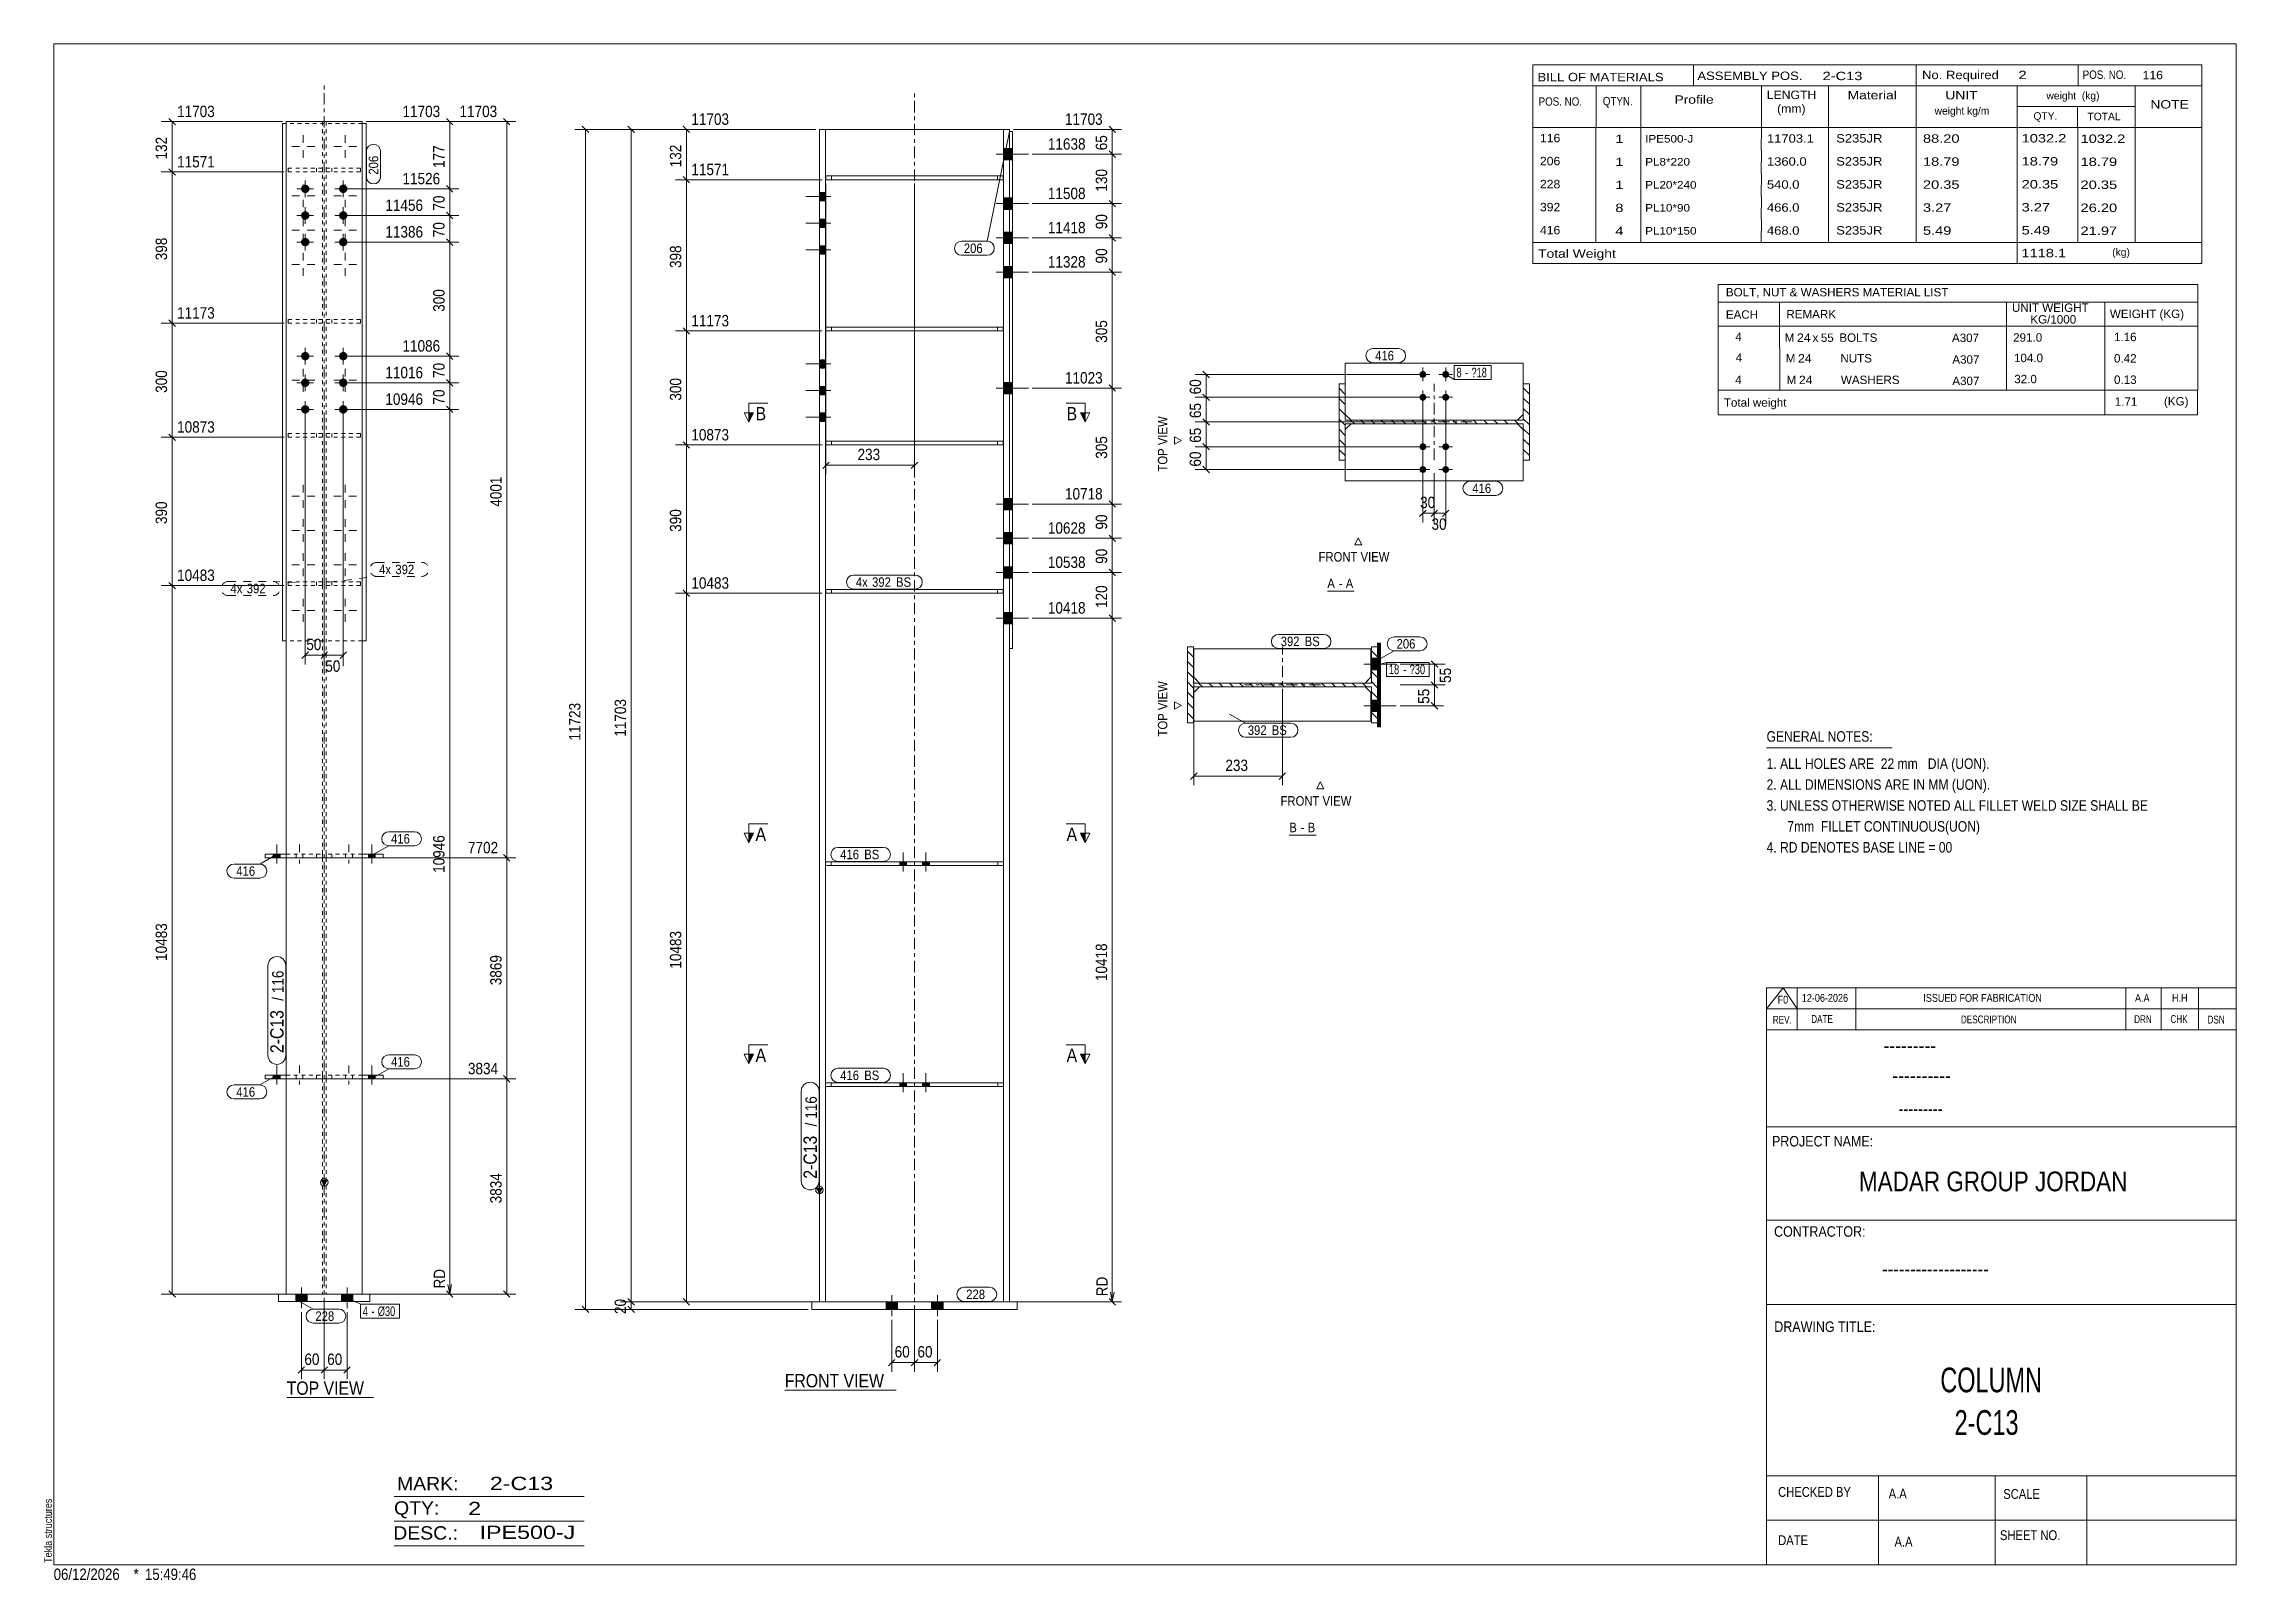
# Model space of a CAD drawing. Header units: millimetres. Extents: x 2 to 579, y 1 to 405.
import ezdxf

# ---------------------------------------------------------------- set-up
doc = ezdxf.new("R2010")
doc.units = ezdxf.units.MM
for name, pattern in [('XKITLINE00', [0]), ('XKITLINE01', [4, 1, -1, 1, -1]), ('XKITLINE02', [4, 2, -2]), ('XKITLINE03', [6, 3, -1, 1, -1])]:
    doc.linetypes.add(name, pattern=pattern)
for name, color, linetype, lineweight in [('Bolt', 3, 'Continuous', 0), ('BoltMark', 7, 'Continuous', 0), ('Dimensions', 7, 'Continuous', 0), ('DrawingSheet', 5, 'Continuous', 0), ('OtherObjectType', 7, 'Continuous', 0), ('Part', 2, 'Continuous', 0), ('PartMark', 7, 'Continuous', 0), ('Section', 6, 'Continuous', 0)]:
    doc.layers.add(name, color=color, linetype=linetype, lineweight=lineweight)
doc.styles.add('@ARIAL_UNICODE_MS_BOLD', font='ARIAL.TTF')
doc.styles.add('ARIAL', font='ARIAL.TTF')
doc.styles.add('ARIAL_NARROW', font='ARIALN.TTF')
doc.styles.add('COMIC_SANS_MS_BOLD', font='COMICBD.TTF')
doc.styles.add('SWIS721_EX_BT', font='ARIAL.TTF')
doc.styles.add('SWISSE', font='ARIAL.TTF')

# ---------------------------------------------------------------- blocks, each defined once
blk = doc.blocks.new('*A1')
at = {"layer": 'Part', "color": 7, "linetype": 'XKITLINE00', "lineweight": 0}
for p, q in [((344.7, 312.81), (343.1, 314.41)), ((344.7, 310.11), (343.1, 311.71)), ((393.1, 312.9), (391.5, 314.5)), ((393.1, 310.21), (391.5, 311.81)), ((344.7, 307.42), (343.1, 309.02)), ((344.7, 304.73), (343.1, 306.33)), ((347.07, 305.05), (346.07, 306.05)), ((349.76, 305.05), (348.76, 306.05)), ((352.46, 305.05), (351.46, 306.05)), ((355.15, 305.05), (354.15, 306.05)), ((357.85, 305.05), (356.85, 306.05)), ((360.54, 305.05), (359.54, 306.05)), ((363.23, 305.05), (362.23, 306.05)), ((365.93, 305.05), (364.93, 306.05)), ((368.62, 305.05), (367.62, 306.05)), ((371.32, 305.05), (370.32, 306.05)), ((374.01, 305.05), (373.01, 306.05)), ((376.71, 305.05), (375.71, 306.05)), ((379.4, 305.05), (378.4, 306.05)), ((382.09, 305.05), (381.09, 306.05)), ((384.79, 305.05), (383.79, 306.05)), ((387.48, 305.05), (386.48, 306.05)), ((390.18, 305.05), (389.18, 306.05)), ((393.1, 307.51), (391.5, 309.11)), ((393.1, 304.82), (391.5, 306.42)), ((344.7, 302.03), (343.1, 303.63)), ((344.7, 299.34), (343.1, 300.94)), ((393.1, 302.13), (391.5, 303.73)), ((393.1, 299.43), (391.5, 301.03)), ((344.45, 296.9), (343.1, 298.24)), ((343.1, 295.55), (343.1, 295.55)), ((343.1, 295.55), (343.1, 295.55)), ((344.7, 296.64), (344.45, 296.9)), ((393.1, 296.74), (391.5, 298.34))]:
    blk.add_line(p, q, dxfattribs=at)
blk = doc.blocks.new('*A2')
at = {"layer": 'Part', "color": 7, "linetype": 'XKITLINE00', "lineweight": 0}
for p, q in [((304.75, 243.66), (303.15, 245.26)), ((304.75, 240.96), (303.15, 242.56)), ((353.15, 243.75), (351.55, 245.35)), ((353.15, 241.06), (351.55, 242.66)), ((304.75, 238.27), (303.15, 239.87)), ((304.75, 235.58), (303.15, 237.18)), ((307.12, 235.9), (306.12, 236.9)), ((309.81, 235.9), (308.81, 236.9)), ((312.51, 235.9), (311.51, 236.9)), ((315.2, 235.9), (314.2, 236.9)), ((317.9, 235.9), (316.9, 236.9)), ((320.59, 235.9), (319.59, 236.9)), ((323.28, 235.9), (322.28, 236.9)), ((325.98, 235.9), (324.98, 236.9)), ((328.67, 235.9), (327.67, 236.9)), ((331.37, 235.9), (330.37, 236.9)), ((334.06, 235.9), (333.06, 236.9)), ((336.76, 235.9), (335.76, 236.9)), ((339.45, 235.9), (338.45, 236.9)), ((342.14, 235.9), (341.14, 236.9)), ((344.84, 235.9), (343.84, 236.9)), ((347.53, 235.9), (346.53, 236.9)), ((350.23, 235.9), (349.23, 236.9)), ((353.15, 238.36), (351.55, 239.96)), ((353.15, 235.67), (351.55, 237.27)), ((304.75, 232.88), (303.15, 234.48)), ((304.75, 230.19), (303.15, 231.79)), ((353.15, 232.98), (351.55, 234.58)), ((353.15, 230.28), (351.55, 231.88)), ((304.5, 227.75), (303.15, 229.09)), ((303.15, 226.4), (303.15, 226.4)), ((303.15, 226.4), (303.15, 226.4)), ((304.75, 227.49), (304.5, 227.75)), ((353.15, 227.59), (351.55, 229.19))]:
    blk.add_line(p, q, dxfattribs=at)
blk = doc.blocks.new('*A3')
at = {"layer": 'Part', "color": 7, "linetype": 'XKITLINE00', "lineweight": 0}
for p, q in [((353.27, 247.4), (353.15, 247.28)), ((353.38, 247.4), (353.15, 247.17)), ((353.49, 247.4), (353.15, 247.06)), ((353.6, 247.4), (353.15, 246.95)), ((353.71, 247.4), (353.15, 246.84)), ((353.81, 247.4), (353.15, 246.74)), ((353.92, 247.4), (353.15, 246.63)), ((353.95, 247.32), (353.15, 246.52)), ((353.95, 247.21), (353.15, 246.41)), ((353.95, 247.11), (353.15, 246.31)), ((353.95, 247), (353.15, 246.2)), ((353.95, 246.89), (353.15, 246.09)), ((353.95, 246.78), (353.15, 245.98)), ((353.95, 246.67), (353.15, 245.87)), ((353.95, 246.57), (353.15, 245.77)), ((353.95, 246.46), (353.15, 245.66)), ((353.95, 246.35), (353.15, 245.55)), ((353.95, 246.24), (353.15, 245.44)), ((353.95, 246.14), (353.15, 245.34)), ((353.95, 246.03), (353.15, 245.23)), ((353.95, 245.92), (353.15, 245.12)), ((353.95, 245.81), (353.15, 245.01)), ((353.95, 245.71), (353.15, 244.91)), ((353.95, 245.6), (353.15, 244.8)), ((353.95, 245.49), (353.15, 244.69)), ((353.95, 245.38), (353.15, 244.58)), ((353.95, 245.27), (353.15, 244.47)), ((353.95, 245.17), (353.15, 244.37)), ((353.95, 245.06), (353.15, 244.26)), ((353.95, 244.95), (353.15, 244.15)), ((353.95, 244.84), (353.15, 244.04)), ((353.95, 244.74), (353.15, 243.94)), ((353.95, 244.63), (353.15, 243.83)), ((353.95, 244.52), (353.15, 243.72)), ((353.95, 244.41), (353.15, 243.61)), ((353.95, 244.3), (353.15, 243.5)), ((353.95, 244.2), (353.15, 243.4)), ((353.95, 244.09), (353.15, 243.29)), ((353.95, 243.98), (353.15, 243.18)), ((353.95, 243.87), (353.15, 243.07)), ((353.95, 243.77), (353.15, 242.97)), ((353.95, 243.66), (353.15, 242.86)), ((353.95, 243.55), (353.15, 242.75)), ((353.95, 243.44), (353.15, 242.64)), ((353.95, 243.33), (353.15, 242.53)), ((353.95, 243.23), (353.15, 242.43)), ((353.95, 243.12), (353.15, 242.32)), ((353.95, 243.01), (353.15, 242.21)), ((353.95, 242.9), (353.15, 242.1)), ((353.95, 242.8), (353.15, 242)), ((353.95, 242.69), (353.15, 241.89)), ((353.95, 242.58), (353.15, 241.78)), ((353.95, 242.47), (353.15, 241.67)), ((353.95, 242.36), (353.15, 241.56)), ((353.95, 242.26), (353.15, 241.46)), ((353.95, 242.15), (353.15, 241.35)), ((353.95, 242.04), (353.15, 241.24)), ((353.95, 241.93), (353.15, 241.13)), ((353.95, 241.83), (353.15, 241.03)), ((353.95, 241.72), (353.15, 240.92)), ((353.95, 241.61), (353.15, 240.81)), ((353.95, 241.5), (353.15, 240.7)), ((353.95, 241.39), (353.15, 240.59)), ((353.95, 241.29), (353.15, 240.49)), ((353.95, 241.18), (353.15, 240.38)), ((353.95, 241.07), (353.15, 240.27)), ((353.95, 240.96), (353.15, 240.16)), ((353.95, 240.86), (353.15, 240.06)), ((353.95, 240.75), (353.15, 239.95)), ((353.95, 240.64), (353.15, 239.84)), ((353.95, 240.53), (353.15, 239.73)), ((353.95, 240.42), (353.15, 239.62)), ((353.95, 240.32), (353.15, 239.52)), ((353.95, 240.21), (353.15, 239.41)), ((353.95, 240.1), (353.15, 239.3)), ((353.95, 239.99), (353.15, 239.19)), ((353.95, 239.89), (353.15, 239.09)), ((353.95, 239.78), (353.15, 238.98)), ((353.95, 239.67), (353.15, 238.87)), ((353.95, 239.56), (353.15, 238.76)), ((353.95, 239.45), (353.15, 238.65)), ((353.95, 239.35), (353.15, 238.55)), ((353.95, 239.24), (353.15, 238.44)), ((353.95, 239.13), (353.15, 238.33)), ((353.95, 239.02), (353.15, 238.22)), ((353.95, 238.92), (353.15, 238.12)), ((353.95, 238.81), (353.15, 238.01)), ((353.95, 238.7), (353.15, 237.9)), ((353.95, 238.59), (353.15, 237.79)), ((353.95, 238.48), (353.15, 237.68)), ((353.95, 238.38), (353.15, 237.58)), ((353.95, 238.27), (353.15, 237.47)), ((353.95, 238.16), (353.15, 237.36)), ((353.95, 238.05), (353.15, 237.25)), ((353.95, 237.95), (353.15, 237.15)), ((353.95, 237.84), (353.15, 237.04)), ((353.95, 237.73), (353.15, 236.93)), ((353.95, 237.62), (353.15, 236.82)), ((353.95, 237.52), (353.15, 236.72)), ((353.95, 237.41), (353.15, 236.61)), ((353.95, 237.3), (353.15, 236.5)), ((353.95, 237.19), (353.15, 236.39)), ((353.95, 237.08), (353.15, 236.28)), ((353.95, 236.98), (353.15, 236.18)), ((353.95, 236.87), (353.15, 236.07)), ((353.95, 236.76), (353.15, 235.96)), ((353.95, 236.65), (353.15, 235.85)), ((353.95, 236.55), (353.15, 235.75)), ((353.95, 236.44), (353.15, 235.64)), ((353.95, 236.33), (353.15, 235.53)), ((353.95, 236.22), (353.15, 235.42)), ((353.95, 236.11), (353.15, 235.31)), ((353.95, 236.01), (353.15, 235.21)), ((353.95, 235.9), (353.15, 235.1)), ((353.95, 235.79), (353.15, 234.99)), ((353.95, 235.68), (353.15, 234.88)), ((353.95, 235.58), (353.15, 234.78)), ((353.95, 235.47), (353.15, 234.67)), ((353.95, 235.36), (353.15, 234.56)), ((353.95, 235.25), (353.15, 234.45)), ((353.95, 235.14), (353.15, 234.34)), ((353.95, 235.04), (353.15, 234.24)), ((353.95, 234.93), (353.15, 234.13)), ((353.95, 234.82), (353.15, 234.02)), ((353.95, 234.71), (353.15, 233.91)), ((353.95, 234.61), (353.15, 233.81)), ((353.95, 234.5), (353.15, 233.7)), ((353.95, 234.39), (353.15, 233.59)), ((353.95, 234.28), (353.15, 233.48)), ((353.95, 234.17), (353.15, 233.37)), ((353.95, 234.07), (353.15, 233.27)), ((353.95, 233.96), (353.15, 233.16)), ((353.95, 233.85), (353.15, 233.05)), ((353.95, 233.74), (353.15, 232.94)), ((353.95, 233.64), (353.15, 232.84)), ((353.95, 233.53), (353.15, 232.73)), ((353.95, 233.42), (353.15, 232.62)), ((353.95, 233.31), (353.15, 232.51)), ((353.95, 233.2), (353.15, 232.4)), ((353.95, 233.1), (353.15, 232.3)), ((353.95, 232.99), (353.15, 232.19)), ((353.95, 232.88), (353.15, 232.08)), ((353.95, 232.77), (353.15, 231.97)), ((353.95, 232.67), (353.15, 231.87)), ((353.95, 232.56), (353.15, 231.76)), ((353.95, 232.45), (353.15, 231.65)), ((353.95, 232.34), (353.15, 231.54)), ((353.95, 232.23), (353.15, 231.43)), ((353.95, 232.13), (353.15, 231.33)), ((353.95, 232.02), (353.15, 231.22)), ((353.95, 231.91), (353.15, 231.11)), ((353.95, 231.8), (353.15, 231)), ((353.95, 231.7), (353.15, 230.9)), ((353.95, 231.59), (353.15, 230.79)), ((353.95, 231.48), (353.15, 230.68)), ((353.95, 231.37), (353.15, 230.57)), ((353.95, 231.26), (353.15, 230.46)), ((353.95, 231.16), (353.15, 230.36)), ((353.95, 231.05), (353.15, 230.25)), ((353.95, 230.94), (353.15, 230.14)), ((353.95, 230.83), (353.15, 230.03)), ((353.95, 230.73), (353.15, 229.93)), ((353.95, 230.62), (353.15, 229.82)), ((353.95, 230.51), (353.15, 229.71)), ((353.95, 230.4), (353.15, 229.6)), ((353.95, 230.29), (353.15, 229.49)), ((353.95, 230.19), (353.15, 229.39)), ((353.95, 230.08), (353.15, 229.28)), ((353.95, 229.97), (353.15, 229.17)), ((353.95, 229.86), (353.15, 229.06)), ((353.95, 229.76), (353.15, 228.96)), ((353.95, 229.65), (353.15, 228.85)), ((353.95, 229.54), (353.15, 228.74)), ((353.95, 229.43), (353.15, 228.63)), ((353.95, 229.33), (353.15, 228.53)), ((353.95, 229.22), (353.15, 228.42)), ((353.95, 229.11), (353.15, 228.31)), ((353.95, 229), (353.15, 228.2)), ((353.95, 228.89), (353.15, 228.09)), ((353.95, 228.79), (353.15, 227.99)), ((353.95, 228.68), (353.15, 227.88)), ((353.95, 228.57), (353.15, 227.77)), ((353.95, 228.46), (353.15, 227.66)), ((353.95, 228.36), (353.15, 227.56)), ((353.95, 228.25), (353.15, 227.45)), ((353.95, 228.14), (353.15, 227.34)), ((353.95, 228.03), (353.15, 227.23)), ((353.95, 227.92), (353.15, 227.12)), ((353.95, 227.82), (353.15, 227.02)), ((353.95, 227.71), (353.15, 226.91)), ((353.95, 227.6), (353.15, 226.8)), ((353.95, 227.49), (353.15, 226.69)), ((353.95, 227.39), (353.15, 226.59)), ((353.95, 227.28), (353.15, 226.48)), ((353.95, 227.17), (353.15, 226.37)), ((353.95, 227.06), (353.15, 226.26)), ((353.95, 226.95), (353.15, 226.15)), ((353.95, 226.85), (353.15, 226.05)), ((353.95, 226.74), (353.15, 225.94)), ((353.95, 226.63), (353.15, 225.83)), ((353.95, 226.52), (353.15, 225.72)), ((353.95, 226.42), (353.15, 225.62)), ((353.95, 226.31), (353.15, 225.51)), ((353.95, 226.2), (353.15, 225.4)), ((353.15, 225.4), (353.15, 225.4)), ((353.95, 226.09), (353.26, 225.4)), ((353.95, 225.98), (353.37, 225.4)), ((353.95, 225.88), (353.47, 225.4)), ((353.95, 225.77), (353.58, 225.4)), ((353.95, 225.66), (353.69, 225.4)), ((353.95, 225.55), (353.8, 225.4)), ((353.91, 225.41), (353.9, 225.4))]:
    blk.add_line(p, q, dxfattribs=at)
blk = doc.blocks.new('*A4')
at = {"layer": 'Bolt'}
for points in [[(208, 363.72), (206.4, 363.72), (206.4, 365.92), (208, 365.92)], [(208, 363.72), (206.4, 363.72), (206.4, 365.92), (208, 365.92)], [(208, 356.72), (206.4, 356.72), (206.4, 358.92), (208, 358.92)], [(208, 356.72), (206.4, 356.72), (206.4, 358.92), (208, 358.92)], [(208, 349.72), (206.4, 349.72), (206.4, 351.92), (208, 351.92)], [(208, 349.72), (206.4, 349.72), (206.4, 351.92), (208, 351.92)], [(208, 319.72), (206.4, 319.72), (206.4, 321.92), (208, 321.92)], [(208, 319.72), (206.4, 319.72), (206.4, 321.92), (208, 321.92)], [(208, 312.72), (206.4, 312.72), (206.4, 314.92), (208, 314.92)], [(208, 312.72), (206.4, 312.72), (206.4, 314.92), (208, 314.92)], [(208, 305.72), (206.4, 305.72), (206.4, 307.92), (208, 307.92)], [(208, 305.72), (206.4, 305.72), (206.4, 307.92), (208, 307.92)]]:
    blk.add_hatch(color=3, dxfattribs=at).paths.add_polyline_path(points, flags=17)
at = {"layer": 'Bolt', "color": 3, "linetype": 'XKITLINE00', "lineweight": 0}
for p, q in [((209.35, 364.82), (202.85, 364.82)), ((209.35, 364.82), (202.85, 364.82)), ((208, 365.92), (206.4, 365.92)), ((208, 365.92), (206.4, 365.92)), ((208, 363.72), (206.4, 363.72)), ((208, 363.72), (206.4, 363.72)), ((209.35, 357.82), (202.85, 357.82)), ((209.35, 357.82), (202.85, 357.82)), ((208, 358.92), (206.4, 358.92)), ((208, 358.92), (206.4, 358.92)), ((208, 356.72), (206.4, 356.72)), ((208, 356.72), (206.4, 356.72)), ((208, 351.92), (206.4, 351.92)), ((208, 351.92), (206.4, 351.92)), ((209.35, 350.82), (202.85, 350.82)), ((209.35, 350.82), (202.85, 350.82)), ((208, 349.72), (206.4, 349.72)), ((208, 349.72), (206.4, 349.72)), ((209.35, 320.82), (202.85, 320.82)), ((209.35, 320.82), (202.85, 320.82)), ((208, 321.92), (206.4, 321.92)), ((208, 321.92), (206.4, 321.92)), ((208, 319.72), (206.4, 319.72)), ((208, 319.72), (206.4, 319.72)), ((209.35, 313.82), (202.85, 313.82)), ((209.35, 313.82), (202.85, 313.82)), ((208, 314.92), (206.4, 314.92)), ((208, 314.92), (206.4, 314.92)), ((208, 312.72), (206.4, 312.72)), ((208, 312.72), (206.4, 312.72)), ((209.35, 306.82), (202.85, 306.82)), ((209.35, 306.82), (202.85, 306.82)), ((208, 307.92), (206.4, 307.92)), ((208, 307.92), (206.4, 307.92)), ((208, 305.72), (206.4, 305.72)), ((208, 305.72), (206.4, 305.72))]:
    blk.add_line(p, q, dxfattribs=at)
blk = doc.blocks.new('*A5')
at = {"layer": 'Bolt'}
for points in [[(226.9, 74.17), (226.9, 72.17), (223.9, 72.17), (223.9, 74.17)], [(226.9, 74.17), (226.9, 72.17), (223.9, 72.17), (223.9, 74.17)], [(238.9, 74.17), (238.9, 72.17), (235.9, 72.17), (235.9, 74.17)], [(238.9, 74.17), (238.9, 72.17), (235.9, 72.17), (235.9, 74.17)]]:
    blk.add_hatch(color=3, dxfattribs=at).paths.add_polyline_path(points, flags=17)
at = {"layer": 'Bolt', "color": 3, "linetype": 'XKITLINE00', "lineweight": 0}
for p, q in [((225.4, 75.92), (225.4, 70.42)), ((225.4, 75.92), (225.4, 70.42)), ((237.4, 75.92), (237.4, 70.42)), ((237.4, 75.92), (237.4, 70.42)), ((223.9, 74.17), (223.9, 72.17)), ((223.9, 74.17), (223.9, 72.17)), ((226.9, 74.17), (226.9, 72.17)), ((226.9, 74.17), (226.9, 72.17)), ((235.9, 74.17), (235.9, 72.17)), ((235.9, 74.17), (235.9, 72.17)), ((238.9, 74.17), (238.9, 72.17)), ((238.9, 74.17), (238.9, 72.17))]:
    blk.add_line(p, q, dxfattribs=at)
blk = doc.blocks.new('*A6')
at = {"layer": 'Bolt'}
for points in [[(256.4, 374.47), (254.8, 374.47), (254.8, 377.47), (256.4, 377.47)], [(256.4, 374.47), (254.8, 374.47), (254.8, 377.47), (256.4, 377.47)], [(257.2, 374.47), (256.4, 374.47), (256.4, 377.47), (257.2, 377.47)], [(257.2, 374.47), (256.4, 374.47), (256.4, 377.47), (257.2, 377.47)], [(256.4, 361.47), (254.8, 361.47), (254.8, 364.47), (256.4, 364.47)], [(256.4, 361.47), (254.8, 361.47), (254.8, 364.47), (256.4, 364.47)], [(257.2, 361.47), (256.4, 361.47), (256.4, 364.47), (257.2, 364.47)], [(257.2, 361.47), (256.4, 361.47), (256.4, 364.47), (257.2, 364.47)], [(256.4, 352.47), (254.8, 352.47), (254.8, 355.47), (256.4, 355.47)], [(256.4, 352.47), (254.8, 352.47), (254.8, 355.47), (256.4, 355.47)], [(257.2, 352.47), (256.4, 352.47), (256.4, 355.47), (257.2, 355.47)], [(257.2, 352.47), (256.4, 352.47), (256.4, 355.47), (257.2, 355.47)], [(256.4, 343.47), (254.8, 343.47), (254.8, 346.47), (256.4, 346.47)], [(256.4, 343.47), (254.8, 343.47), (254.8, 346.47), (256.4, 346.47)], [(257.2, 343.47), (256.4, 343.47), (256.4, 346.47), (257.2, 346.47)], [(257.2, 343.47), (256.4, 343.47), (256.4, 346.47), (257.2, 346.47)], [(256.4, 312.97), (254.8, 312.97), (254.8, 315.97), (256.4, 315.97)], [(256.4, 312.97), (254.8, 312.97), (254.8, 315.97), (256.4, 315.97)], [(257.2, 312.97), (256.4, 312.97), (256.4, 315.97), (257.2, 315.97)], [(257.2, 312.97), (256.4, 312.97), (256.4, 315.97), (257.2, 315.97)], [(256.4, 282.47), (254.8, 282.47), (254.8, 285.47), (256.4, 285.47)], [(256.4, 282.47), (254.8, 282.47), (254.8, 285.47), (256.4, 285.47)], [(257.2, 282.47), (256.4, 282.47), (256.4, 285.47), (257.2, 285.47)], [(257.2, 282.47), (256.4, 282.47), (256.4, 285.47), (257.2, 285.47)], [(256.4, 273.47), (254.8, 273.47), (254.8, 276.47), (256.4, 276.47)], [(256.4, 273.47), (254.8, 273.47), (254.8, 276.47), (256.4, 276.47)], [(257.2, 273.47), (256.4, 273.47), (256.4, 276.47), (257.2, 276.47)], [(257.2, 273.47), (256.4, 273.47), (256.4, 276.47), (257.2, 276.47)], [(256.4, 264.47), (254.8, 264.47), (254.8, 267.47), (256.4, 267.47)], [(256.4, 264.47), (254.8, 264.47), (254.8, 267.47), (256.4, 267.47)], [(257.2, 264.47), (256.4, 264.47), (256.4, 267.47), (257.2, 267.47)], [(257.2, 264.47), (256.4, 264.47), (256.4, 267.47), (257.2, 267.47)], [(256.4, 252.47), (254.8, 252.47), (254.8, 255.47), (256.4, 255.47)], [(256.4, 252.47), (254.8, 252.47), (254.8, 255.47), (256.4, 255.47)], [(257.2, 252.47), (256.4, 252.47), (256.4, 255.47), (257.2, 255.47)], [(257.2, 252.47), (256.4, 252.47), (256.4, 255.47), (257.2, 255.47)]]:
    blk.add_hatch(color=3, dxfattribs=at).paths.add_polyline_path(points, flags=17)
at = {"layer": 'Bolt', "color": 3, "linetype": 'XKITLINE00', "lineweight": 0}
for p, q in [((252.85, 375.97), (261.35, 375.97)), ((252.85, 375.97), (261.35, 375.97)), ((254.8, 377.47), (256.4, 377.47)), ((254.8, 377.47), (256.4, 377.47)), ((256.4, 377.47), (257.2, 377.47)), ((256.4, 377.47), (257.2, 377.47)), ((254.8, 374.47), (256.4, 374.47)), ((254.8, 374.47), (256.4, 374.47)), ((256.4, 374.47), (257.2, 374.47)), ((256.4, 374.47), (257.2, 374.47)), ((254.8, 364.47), (256.4, 364.47)), ((254.8, 364.47), (256.4, 364.47)), ((256.4, 364.47), (257.2, 364.47)), ((256.4, 364.47), (257.2, 364.47)), ((252.85, 362.97), (261.35, 362.97)), ((252.85, 362.97), (261.35, 362.97)), ((254.8, 361.47), (256.4, 361.47)), ((254.8, 361.47), (256.4, 361.47)), ((256.4, 361.47), (257.2, 361.47)), ((256.4, 361.47), (257.2, 361.47)), ((252.85, 353.97), (261.35, 353.97)), ((252.85, 353.97), (261.35, 353.97)), ((254.8, 355.47), (256.4, 355.47)), ((254.8, 355.47), (256.4, 355.47)), ((254.8, 352.47), (256.4, 352.47)), ((254.8, 352.47), (256.4, 352.47)), ((256.4, 355.47), (257.2, 355.47)), ((256.4, 355.47), (257.2, 355.47)), ((256.4, 352.47), (257.2, 352.47)), ((256.4, 352.47), (257.2, 352.47)), ((254.8, 346.47), (256.4, 346.47)), ((254.8, 346.47), (256.4, 346.47)), ((256.4, 346.47), (257.2, 346.47)), ((256.4, 346.47), (257.2, 346.47)), ((252.85, 344.97), (261.35, 344.97)), ((252.85, 344.97), (261.35, 344.97)), ((254.8, 343.47), (256.4, 343.47)), ((254.8, 343.47), (256.4, 343.47)), ((256.4, 343.47), (257.2, 343.47)), ((256.4, 343.47), (257.2, 343.47)), ((252.85, 314.47), (261.35, 314.47)), ((252.85, 314.47), (261.35, 314.47)), ((254.8, 315.97), (256.4, 315.97)), ((254.8, 315.97), (256.4, 315.97)), ((254.8, 312.97), (256.4, 312.97)), ((254.8, 312.97), (256.4, 312.97)), ((256.4, 315.97), (257.2, 315.97)), ((256.4, 315.97), (257.2, 315.97)), ((256.4, 312.97), (257.2, 312.97)), ((256.4, 312.97), (257.2, 312.97)), ((252.85, 283.97), (261.35, 283.97)), ((252.85, 283.97), (261.35, 283.97)), ((254.8, 285.47), (256.4, 285.47)), ((254.8, 285.47), (256.4, 285.47)), ((256.4, 285.47), (257.2, 285.47)), ((256.4, 285.47), (257.2, 285.47)), ((254.8, 282.47), (256.4, 282.47)), ((254.8, 282.47), (256.4, 282.47)), ((256.4, 282.47), (257.2, 282.47)), ((256.4, 282.47), (257.2, 282.47)), ((252.85, 274.97), (261.35, 274.97)), ((252.85, 274.97), (261.35, 274.97)), ((254.8, 276.47), (256.4, 276.47)), ((254.8, 276.47), (256.4, 276.47)), ((254.8, 273.47), (256.4, 273.47)), ((254.8, 273.47), (256.4, 273.47)), ((256.4, 276.47), (257.2, 276.47)), ((256.4, 276.47), (257.2, 276.47)), ((256.4, 273.47), (257.2, 273.47)), ((256.4, 273.47), (257.2, 273.47)), ((252.85, 265.97), (261.35, 265.97)), ((252.85, 265.97), (261.35, 265.97)), ((254.8, 267.47), (256.4, 267.47)), ((254.8, 267.47), (256.4, 267.47)), ((256.4, 267.47), (257.2, 267.47)), ((256.4, 267.47), (257.2, 267.47)), ((254.8, 264.47), (256.4, 264.47)), ((254.8, 264.47), (256.4, 264.47)), ((256.4, 264.47), (257.2, 264.47)), ((256.4, 264.47), (257.2, 264.47)), ((252.85, 253.97), (261.35, 253.97)), ((252.85, 253.97), (261.35, 253.97)), ((254.8, 255.47), (256.4, 255.47)), ((254.8, 255.47), (256.4, 255.47)), ((256.4, 255.47), (257.2, 255.47)), ((256.4, 255.47), (257.2, 255.47)), ((254.8, 252.47), (256.4, 252.47)), ((254.8, 252.47), (256.4, 252.47)), ((256.4, 252.47), (257.2, 252.47)), ((256.4, 252.47), (257.2, 252.47))]:
    blk.add_line(p, q, dxfattribs=at)
blk = doc.blocks.new('*A7')
at = {"layer": 'Bolt', "color": 3, "linetype": 'XKITLINE02', "lineweight": 0}
for p, q in [((228.4, 192.37), (228.4, 187.37)), ((228.4, 192.37), (228.4, 187.37)), ((234.4, 192.37), (234.4, 187.37)), ((234.4, 192.37), (234.4, 187.37)), ((227.5, 189.87), (227.5, 188.87)), ((227.5, 189.87), (227.5, 188.87)), ((229.3, 189.87), (229.3, 188.87)), ((229.3, 189.87), (229.3, 188.87)), ((233.5, 189.87), (233.5, 188.87)), ((233.5, 189.87), (233.5, 188.87)), ((235.3, 189.87), (235.3, 188.87)), ((235.3, 189.87), (235.3, 188.87))]:
    blk.add_line(p, q, dxfattribs=at)
blk = doc.blocks.new('*A8')
at = {"layer": 'Bolt', "color": 3, "linetype": 'XKITLINE02', "lineweight": 0}
for p, q in [((228.4, 134.27), (228.4, 129.27)), ((228.4, 134.27), (228.4, 129.27)), ((234.4, 134.27), (234.4, 129.27)), ((234.4, 134.27), (234.4, 129.27)), ((227.5, 131.77), (227.5, 130.77)), ((227.5, 131.77), (227.5, 130.77)), ((229.3, 131.77), (229.3, 130.77)), ((229.3, 131.77), (229.3, 130.77)), ((233.5, 131.77), (233.5, 130.77)), ((233.5, 131.77), (233.5, 130.77)), ((235.3, 131.77), (235.3, 130.77)), ((235.3, 131.77), (235.3, 130.77))]:
    blk.add_line(p, q, dxfattribs=at)
blk = doc.blocks.new('*A9')
at = {"layer": 'Bolt'}
for points in [[(227.5, 188.87), (227.5, 189.87), (229.3, 189.87), (229.3, 188.87)], [(227.5, 188.87), (227.5, 189.87), (229.3, 189.87), (229.3, 188.87)], [(233.5, 188.87), (233.5, 189.87), (235.3, 189.87), (235.3, 188.87)], [(233.5, 188.87), (233.5, 189.87), (235.3, 189.87), (235.3, 188.87)]]:
    blk.add_hatch(color=3, dxfattribs=at).paths.add_polyline_path(points, flags=17)
at = {"layer": 'Bolt', "color": 3, "linetype": 'XKITLINE00', "lineweight": 0}
for p, q in [((228.4, 192.37), (228.4, 187.37)), ((228.4, 192.37), (228.4, 187.37)), ((234.4, 192.37), (234.4, 187.37)), ((234.4, 192.37), (234.4, 187.37)), ((227.5, 189.87), (227.5, 188.87)), ((227.5, 189.87), (227.5, 188.87)), ((229.3, 189.87), (229.3, 188.87)), ((229.3, 189.87), (229.3, 188.87)), ((233.5, 189.87), (233.5, 188.87)), ((233.5, 189.87), (233.5, 188.87)), ((235.3, 189.87), (235.3, 188.87)), ((235.3, 189.87), (235.3, 188.87))]:
    blk.add_line(p, q, dxfattribs=at)
blk = doc.blocks.new('*A10')
at = {"layer": 'Bolt'}
for points in [[(227.5, 130.77), (227.5, 131.77), (229.3, 131.77), (229.3, 130.77)], [(227.5, 130.77), (227.5, 131.77), (229.3, 131.77), (229.3, 130.77)], [(233.5, 130.77), (233.5, 131.77), (235.3, 131.77), (235.3, 130.77)], [(233.5, 130.77), (233.5, 131.77), (235.3, 131.77), (235.3, 130.77)]]:
    blk.add_hatch(color=3, dxfattribs=at).paths.add_polyline_path(points, flags=17)
at = {"layer": 'Bolt', "color": 3, "linetype": 'XKITLINE00', "lineweight": 0}
for p, q in [((228.4, 134.27), (228.4, 129.27)), ((228.4, 134.27), (228.4, 129.27)), ((234.4, 134.27), (234.4, 129.27)), ((234.4, 134.27), (234.4, 129.27)), ((227.5, 131.77), (227.5, 130.77)), ((227.5, 131.77), (227.5, 130.77)), ((229.3, 131.77), (229.3, 130.77)), ((229.3, 131.77), (229.3, 130.77)), ((233.5, 131.77), (233.5, 130.77)), ((233.5, 131.77), (233.5, 130.77)), ((235.3, 131.77), (235.3, 130.77)), ((235.3, 131.77), (235.3, 130.77))]:
    blk.add_line(p, q, dxfattribs=at)
blk = doc.blocks.new('*A11')
at = {"layer": 'Part'}
blk.add_hatch(color=2, dxfattribs=at).paths.add_polyline_path([(205.6, 104.08), (207.2, 104.08), (206.4, 102.68)], flags=17)
at = {"layer": 'Part', "color": 7, "linetype": 'XKITLINE03', "lineweight": 0}
for p, q in [((231.4, 218.97), (231.4, 392.5)), ((231.4, 160.87), (231.4, 218.87)), ((231.4, 102.77), (231.4, 160.77)), ((231.4, 64.17), (231.4, 102.67))]:
    blk.add_line(p, q, dxfattribs=at)
at = {"layer": 'Part', "color": 2, "linetype": 'XKITLINE00', "lineweight": 0}
for p, q in [((206.4, 382.5), (206.4, 218.97)), ((256.4, 382.5), (206.4, 382.5)), ((208, 382.5), (208, 218.97)), ((254.8, 382.5), (254.8, 218.97)), ((256.4, 382.5), (256.4, 381.97)), ((256.4, 245.97), (256.4, 218.97)), ((206.4, 218.87), (206.4, 160.87)), ((208, 218.87), (208, 189.87)), ((254.8, 218.87), (254.8, 189.87)), ((256.4, 218.87), (256.4, 160.87)), ((208, 188.87), (208, 160.87)), ((254.8, 188.87), (254.8, 160.87)), ((206.4, 160.77), (206.4, 102.77)), ((208, 160.77), (208, 131.77)), ((254.8, 160.77), (254.8, 131.77)), ((256.4, 160.77), (256.4, 102.77)), ((208, 102.77), (208, 130.77)), ((254.8, 130.77), (254.8, 102.77)), ((206.4, 102.68), (205.6, 104.08)), ((205.6, 104.08), (207.2, 104.08)), ((207.2, 104.08), (206.4, 102.68)), ((206.4, 102.67), (206.4, 74.17)), ((208, 74.17), (208, 102.67)), ((254.8, 102.67), (254.8, 74.17)), ((256.4, 102.67), (256.4, 74.17))]:
    blk.add_line(p, q, dxfattribs=at)
at = {"layer": 'Part', "color": 7, "linetype": 'XKITLINE01', "lineweight": 0}
for p, q in [((256.4, 381.97), (256.4, 245.97)), ((208, 189.87), (208, 188.87)), ((254.8, 189.87), (254.8, 188.87)), ((208, 131.77), (208, 130.77)), ((254.8, 131.77), (254.8, 130.77)), ((256.4, 74.17), (206.4, 74.17))]:
    blk.add_line(p, q, dxfattribs=at)
at = {"layer": 'Part', "color": 2, "linetype": 'XKITLINE00', "lineweight": 0}
blk.add_circle((206.4, 103.58), 1, dxfattribs=at)
blk = doc.blocks.new('*A12')
at = {"layer": 'Part', "color": 2, "linetype": 'XKITLINE00', "lineweight": 0}
for p, q in [((208.1, 370.26), (254.7, 370.26)), ((208.1, 370.26), (208.1, 369.26)), ((254.7, 369.26), (208.1, 369.26)), ((254.7, 370.26), (254.7, 369.26))]:
    blk.add_line(p, q, dxfattribs=at)
at = {"layer": 'Part', "color": 7, "linetype": 'XKITLINE01', "lineweight": 0}
for p, q in [((209.6, 369.26), (209.6, 370.26)), ((253.2, 369.26), (253.2, 370.26))]:
    blk.add_line(p, q, dxfattribs=at)
blk = doc.blocks.new('*A13')
at = {"layer": 'Part', "color": 7, "linetype": 'XKITLINE01', "lineweight": 0}
for p, q in [((254.7, 370.26), (208.1, 370.26)), ((208.1, 369.26), (208.1, 370.26)), ((254.7, 369.26), (208.1, 369.26)), ((209.6, 370.26), (209.6, 369.26)), ((253.2, 369.26), (253.2, 370.26)), ((254.7, 370.26), (254.7, 369.26))]:
    blk.add_line(p, q, dxfattribs=at)
blk = doc.blocks.new('*A14')
at = {"layer": 'Part', "color": 2, "linetype": 'XKITLINE00', "lineweight": 0}
for p, q in [((208.1, 330.5), (254.7, 330.5)), ((208.1, 330.5), (208.1, 329.5)), ((254.7, 329.5), (208.1, 329.5)), ((254.7, 330.5), (254.7, 329.5))]:
    blk.add_line(p, q, dxfattribs=at)
at = {"layer": 'Part', "color": 7, "linetype": 'XKITLINE01', "lineweight": 0}
for p, q in [((209.6, 329.5), (209.6, 330.5)), ((253.2, 329.5), (253.2, 330.5))]:
    blk.add_line(p, q, dxfattribs=at)
blk = doc.blocks.new('*A15')
at = {"layer": 'Part', "color": 7, "linetype": 'XKITLINE01', "lineweight": 0}
for p, q in [((254.7, 330.5), (208.1, 330.5)), ((208.1, 329.5), (208.1, 330.5)), ((254.7, 329.5), (208.1, 329.5)), ((209.6, 330.5), (209.6, 329.5)), ((253.2, 329.5), (253.2, 330.5)), ((254.7, 330.5), (254.7, 329.5))]:
    blk.add_line(p, q, dxfattribs=at)
blk = doc.blocks.new('*A16')
at = {"layer": 'Part', "color": 2, "linetype": 'XKITLINE00', "lineweight": 0}
for p, q in [((208.1, 300.5), (254.7, 300.5)), ((208.1, 300.5), (208.1, 299.5)), ((254.7, 300.5), (254.7, 299.5)), ((254.7, 299.5), (208.1, 299.5))]:
    blk.add_line(p, q, dxfattribs=at)
at = {"layer": 'Part', "color": 7, "linetype": 'XKITLINE01', "lineweight": 0}
for p, q in [((209.6, 299.5), (209.6, 300.5)), ((253.2, 299.5), (253.2, 300.5))]:
    blk.add_line(p, q, dxfattribs=at)
blk = doc.blocks.new('*A17')
at = {"layer": 'Part', "color": 7, "linetype": 'XKITLINE01', "lineweight": 0}
for p, q in [((254.7, 300.5), (208.1, 300.5)), ((208.1, 299.5), (208.1, 300.5)), ((209.6, 300.5), (209.6, 299.5)), ((253.2, 299.5), (253.2, 300.5)), ((254.7, 300.5), (254.7, 299.5)), ((254.7, 299.5), (208.1, 299.5))]:
    blk.add_line(p, q, dxfattribs=at)
blk = doc.blocks.new('*A18')
at = {"layer": 'Part', "color": 2, "linetype": 'XKITLINE00', "lineweight": 0}
for p, q in [((208.1, 261.5), (254.7, 261.5)), ((208.1, 261.5), (208.1, 260.5)), ((254.7, 260.5), (208.1, 260.5)), ((254.7, 261.5), (254.7, 260.5))]:
    blk.add_line(p, q, dxfattribs=at)
at = {"layer": 'Part', "color": 7, "linetype": 'XKITLINE01', "lineweight": 0}
for p, q in [((209.6, 260.5), (209.6, 261.5)), ((253.2, 260.5), (253.2, 261.5))]:
    blk.add_line(p, q, dxfattribs=at)
blk = doc.blocks.new('*A19')
at = {"layer": 'Part', "color": 7, "linetype": 'XKITLINE01', "lineweight": 0}
for p, q in [((254.7, 261.5), (208.1, 261.5)), ((208.1, 260.5), (208.1, 261.5)), ((254.7, 260.5), (208.1, 260.5)), ((209.6, 261.5), (209.6, 260.5)), ((253.2, 260.5), (253.2, 261.5)), ((254.7, 261.5), (254.7, 260.5))]:
    blk.add_line(p, q, dxfattribs=at)
blk = doc.blocks.new('*A20')
at = {"layer": 'Part', "color": 2, "linetype": 'XKITLINE00', "lineweight": 0}
for p, q in [((258.4, 74.17), (204.4, 74.17)), ((204.4, 74.17), (204.4, 72.17)), ((258.4, 72.17), (204.4, 72.17)), ((258.4, 74.17), (258.4, 72.17))]:
    blk.add_line(p, q, dxfattribs=at)
blk = doc.blocks.new('*A21')
at = {"layer": 'Part', "color": 2, "linetype": 'XKITLINE00', "lineweight": 0}
for p, q in [((257.2, 381.97), (256.4, 381.97)), ((256.4, 381.97), (256.4, 245.97)), ((257.2, 381.97), (257.2, 245.97)), ((256.4, 245.97), (257.2, 245.97))]:
    blk.add_line(p, q, dxfattribs=at)
blk = doc.blocks.new('*A22')
at = {"layer": 'Part', "color": 7, "linetype": 'XKITLINE01', "lineweight": 0}
for p, q in [((254.8, 189.87), (208, 189.87)), ((208, 188.87), (208, 189.87)), ((254.8, 188.87), (208, 188.87)), ((209.5, 189.87), (209.5, 188.87)), ((253.3, 188.87), (253.3, 189.87)), ((254.8, 189.87), (254.8, 188.87))]:
    blk.add_line(p, q, dxfattribs=at)
blk = doc.blocks.new('*A23')
at = {"layer": 'Part', "color": 7, "linetype": 'XKITLINE01', "lineweight": 0}
for p, q in [((254.8, 131.77), (208, 131.77)), ((208, 130.77), (208, 131.77)), ((254.8, 130.77), (208, 130.77)), ((209.5, 131.77), (209.5, 130.77)), ((253.3, 130.77), (253.3, 131.77)), ((254.8, 131.77), (254.8, 130.77))]:
    blk.add_line(p, q, dxfattribs=at)
blk = doc.blocks.new('*A24')
at = {"layer": 'Part', "color": 2, "linetype": 'XKITLINE00', "lineweight": 0}
for p, q in [((208, 189.87), (254.8, 189.87)), ((208, 189.87), (208, 188.87)), ((208, 188.87), (254.8, 188.87)), ((254.8, 188.87), (254.8, 189.87))]:
    blk.add_line(p, q, dxfattribs=at)
at = {"layer": 'Part', "color": 7, "linetype": 'XKITLINE01', "lineweight": 0}
for p, q in [((209.5, 188.87), (209.5, 189.87)), ((253.3, 188.87), (253.3, 189.87))]:
    blk.add_line(p, q, dxfattribs=at)
blk = doc.blocks.new('*A25')
at = {"layer": 'Part', "color": 2, "linetype": 'XKITLINE00', "lineweight": 0}
for p, q in [((208, 131.77), (254.8, 131.77)), ((208, 131.77), (208, 130.77)), ((208, 130.77), (254.8, 130.77)), ((254.8, 130.77), (254.8, 131.77))]:
    blk.add_line(p, q, dxfattribs=at)
at = {"layer": 'Part', "color": 7, "linetype": 'XKITLINE01', "lineweight": 0}
for p, q in [((209.5, 130.77), (209.5, 131.77)), ((253.3, 130.77), (253.3, 131.77))]:
    blk.add_line(p, q, dxfattribs=at)
blk = doc.blocks.new('*A26')
at = {"layer": 'Bolt'}
for points in [[(70.04, 366.89), (70.04, 366.92), (70.05, 366.94), (70.05, 366.97), (70.05, 367), (70.05, 367.02), (70.06, 367.05), (70.06, 367.08), (70.07, 367.1), (70.08, 367.13), (70.08, 367.16), (70.09, 367.18), (70.1, 367.21), (70.11, 367.23), (70.12, 367.26), (70.13, 367.28), (70.14, 367.31), (70.15, 367.33), (70.16, 367.36), (70.17, 367.38), (70.18, 367.41), (70.2, 367.43), (70.21, 367.45), (70.23, 367.47), (70.24, 367.5), (70.26, 367.52), (70.27, 367.54), (70.29, 367.56), (70.31, 367.58), (70.33, 367.6), (70.35, 367.62), (70.36, 367.64), (70.38, 367.66), (70.4, 367.68), (70.42, 367.7), (70.44, 367.71), (70.47, 367.73), (70.49, 367.75), (70.51, 367.76), (70.53, 367.78), (70.55, 367.79), (70.58, 367.81), (70.6, 367.82), (70.62, 367.83), (70.65, 367.85), (70.67, 367.86), (70.7, 367.87), (70.72, 367.88), (70.75, 367.89), (70.77, 367.9), (70.8, 367.91), (70.82, 367.92), (70.85, 367.92), (70.87, 367.93), (70.9, 367.94), (70.93, 367.94), (70.95, 367.95), (70.98, 367.95), (71.01, 367.96), (71.03, 367.96), (71.06, 367.96), (71.09, 367.96), (71.12, 367.96), (71.14, 367.96), (71.17, 367.96), (71.2, 367.96), (71.22, 367.96), (71.25, 367.96), (71.28, 367.96), (71.3, 367.95), (71.33, 367.95), (71.36, 367.94), (71.38, 367.94), (71.41, 367.93), (71.44, 367.92), (71.46, 367.92), (71.49, 367.91), (71.51, 367.9), (71.54, 367.89), (71.56, 367.88), (71.59, 367.87), (71.61, 367.86), (71.64, 367.85), (71.66, 367.83), (71.68, 367.82), (71.71, 367.81), (71.73, 367.79), (71.75, 367.78), (71.78, 367.76), (71.8, 367.75), (71.82, 367.73), (71.84, 367.71), (71.86, 367.7), (71.88, 367.68), (71.9, 367.66), (71.92, 367.64), (71.94, 367.62), (71.96, 367.6), (71.97, 367.58), (71.99, 367.56), (72.01, 367.54), (72.03, 367.52), (72.04, 367.5), (72.06, 367.47), (72.07, 367.45), (72.09, 367.43), (72.1, 367.41), (72.11, 367.38), (72.12, 367.36), (72.14, 367.33), (72.15, 367.31), (72.16, 367.28), (72.17, 367.26), (72.18, 367.23), (72.19, 367.21), (72.19, 367.18), (72.2, 367.16), (72.21, 367.13), (72.22, 367.1), (72.22, 367.08), (72.23, 367.05), (72.23, 367.02), (72.23, 367), (72.24, 366.97), (72.24, 366.94), (72.24, 366.92), (72.24, 366.89), (72.24, 366.86), (72.24, 366.84), (72.24, 366.81), (72.24, 366.78), (72.24, 366.76), (72.23, 366.73), (72.23, 366.7), (72.23, 366.68), (72.22, 366.65), (72.22, 366.62), (72.21, 366.6), (72.2, 366.57), (72.19, 366.54), (72.19, 366.52), (72.18, 366.49), (72.17, 366.47), (72.16, 366.44), (72.15, 366.42), (72.14, 366.39), (72.12, 366.37), (72.11, 366.34), (72.1, 366.32), (72.09, 366.3), (72.07, 366.27), (72.06, 366.25), (72.04, 366.23), (72.03, 366.21), (72.01, 366.19), (71.99, 366.17), (71.97, 366.14), (71.96, 366.12), (71.94, 366.1), (71.92, 366.09), (71.9, 366.07), (71.88, 366.05), (71.86, 366.03), (71.84, 366.01), (71.82, 366), (71.8, 365.98), (71.78, 365.96), (71.75, 365.95), (71.73, 365.93), (71.71, 365.92), (71.68, 365.91), (71.66, 365.89), (71.64, 365.88), (71.61, 365.87), (71.59, 365.86), (71.56, 365.85), (71.54, 365.84), (71.51, 365.83), (71.49, 365.82), (71.46, 365.81), (71.44, 365.8), (71.41, 365.8), (71.38, 365.79), (71.36, 365.78), (71.33, 365.78), (71.3, 365.78), (71.28, 365.77), (71.25, 365.77), (71.22, 365.77), (71.2, 365.76), (71.17, 365.76), (71.14, 365.76), (71.12, 365.76), (71.09, 365.76), (71.06, 365.77), (71.03, 365.77), (71.01, 365.77), (70.98, 365.78), (70.95, 365.78), (70.93, 365.78), (70.9, 365.79), (70.87, 365.8), (70.85, 365.8), (70.82, 365.81), (70.8, 365.82), (70.77, 365.83), (70.75, 365.84), (70.72, 365.85), (70.7, 365.86), (70.67, 365.87), (70.65, 365.88), (70.62, 365.89), (70.6, 365.91), (70.58, 365.92), (70.55, 365.93), (70.53, 365.95), (70.51, 365.96), (70.49, 365.98), (70.47, 366), (70.44, 366.01), (70.42, 366.03), (70.4, 366.05), (70.38, 366.07), (70.36, 366.09), (70.35, 366.1), (70.33, 366.12), (70.31, 366.14), (70.29, 366.17), (70.27, 366.19), (70.26, 366.21), (70.24, 366.23), (70.23, 366.25), (70.21, 366.27), (70.2, 366.3), (70.18, 366.32), (70.17, 366.34), (70.16, 366.37), (70.15, 366.39), (70.14, 366.42), (70.13, 366.44), (70.12, 366.47), (70.11, 366.49), (70.1, 366.52), (70.09, 366.54), (70.08, 366.57), (70.08, 366.6), (70.07, 366.62), (70.06, 366.65), (70.06, 366.68), (70.05, 366.7), (70.05, 366.73), (70.05, 366.76), (70.05, 366.78), (70.04, 366.81), (70.04, 366.84), (70.04, 366.86)], [(80.04, 366.89), (80.04, 366.92), (80.05, 366.94), (80.05, 366.97), (80.05, 367), (80.05, 367.02), (80.06, 367.05), (80.06, 367.08), (80.07, 367.1), (80.08, 367.13), (80.08, 367.16), (80.09, 367.18), (80.1, 367.21), (80.11, 367.23), (80.12, 367.26), (80.13, 367.28), (80.14, 367.31), (80.15, 367.33), (80.16, 367.36), (80.17, 367.38), (80.18, 367.41), (80.2, 367.43), (80.21, 367.45), (80.23, 367.47), (80.24, 367.5), (80.26, 367.52), (80.27, 367.54), (80.29, 367.56), (80.31, 367.58), (80.33, 367.6), (80.35, 367.62), (80.36, 367.64), (80.38, 367.66), (80.4, 367.68), (80.42, 367.7), (80.44, 367.71), (80.47, 367.73), (80.49, 367.75), (80.51, 367.76), (80.53, 367.78), (80.55, 367.79), (80.58, 367.81), (80.6, 367.82), (80.62, 367.83), (80.65, 367.85), (80.67, 367.86), (80.7, 367.87), (80.72, 367.88), (80.75, 367.89), (80.77, 367.9), (80.8, 367.91), (80.82, 367.92), (80.85, 367.92), (80.87, 367.93), (80.9, 367.94), (80.93, 367.94), (80.95, 367.95), (80.98, 367.95), (81.01, 367.96), (81.03, 367.96), (81.06, 367.96), (81.09, 367.96), (81.12, 367.96), (81.14, 367.96), (81.17, 367.96), (81.2, 367.96), (81.22, 367.96), (81.25, 367.96), (81.28, 367.96), (81.3, 367.95), (81.33, 367.95), (81.36, 367.94), (81.38, 367.94), (81.41, 367.93), (81.44, 367.92), (81.46, 367.92), (81.49, 367.91), (81.51, 367.9), (81.54, 367.89), (81.56, 367.88), (81.59, 367.87), (81.61, 367.86), (81.64, 367.85), (81.66, 367.83), (81.68, 367.82), (81.71, 367.81), (81.73, 367.79), (81.75, 367.78), (81.78, 367.76), (81.8, 367.75), (81.82, 367.73), (81.84, 367.71), (81.86, 367.7), (81.88, 367.68), (81.9, 367.66), (81.92, 367.64), (81.94, 367.62), (81.96, 367.6), (81.97, 367.58), (81.99, 367.56), (82.01, 367.54), (82.03, 367.52), (82.04, 367.5), (82.06, 367.47), (82.07, 367.45), (82.09, 367.43), (82.1, 367.41), (82.11, 367.38), (82.12, 367.36), (82.14, 367.33), (82.15, 367.31), (82.16, 367.28), (82.17, 367.26), (82.18, 367.23), (82.19, 367.21), (82.19, 367.18), (82.2, 367.16), (82.21, 367.13), (82.22, 367.1), (82.22, 367.08), (82.23, 367.05), (82.23, 367.02), (82.23, 367), (82.24, 366.97), (82.24, 366.94), (82.24, 366.92), (82.24, 366.89), (82.24, 366.86), (82.24, 366.84), (82.24, 366.81), (82.24, 366.78), (82.24, 366.76), (82.23, 366.73), (82.23, 366.7), (82.23, 366.68), (82.22, 366.65), (82.22, 366.62), (82.21, 366.6), (82.2, 366.57), (82.19, 366.54), (82.19, 366.52), (82.18, 366.49), (82.17, 366.47), (82.16, 366.44), (82.15, 366.42), (82.14, 366.39), (82.12, 366.37), (82.11, 366.34), (82.1, 366.32), (82.09, 366.3), (82.07, 366.27), (82.06, 366.25), (82.04, 366.23), (82.03, 366.21), (82.01, 366.19), (81.99, 366.17), (81.97, 366.14), (81.96, 366.12), (81.94, 366.1), (81.92, 366.09), (81.9, 366.07), (81.88, 366.05), (81.86, 366.03), (81.84, 366.01), (81.82, 366), (81.8, 365.98), (81.78, 365.96), (81.75, 365.95), (81.73, 365.93), (81.71, 365.92), (81.68, 365.91), (81.66, 365.89), (81.64, 365.88), (81.61, 365.87), (81.59, 365.86), (81.56, 365.85), (81.54, 365.84), (81.51, 365.83), (81.49, 365.82), (81.46, 365.81), (81.44, 365.8), (81.41, 365.8), (81.38, 365.79), (81.36, 365.78), (81.33, 365.78), (81.3, 365.78), (81.28, 365.77), (81.25, 365.77), (81.22, 365.77), (81.2, 365.76), (81.17, 365.76), (81.14, 365.76), (81.12, 365.76), (81.09, 365.76), (81.06, 365.77), (81.03, 365.77), (81.01, 365.77), (80.98, 365.78), (80.95, 365.78), (80.93, 365.78), (80.9, 365.79), (80.87, 365.8), (80.85, 365.8), (80.82, 365.81), (80.8, 365.82), (80.77, 365.83), (80.75, 365.84), (80.72, 365.85), (80.7, 365.86), (80.67, 365.87), (80.65, 365.88), (80.62, 365.89), (80.6, 365.91), (80.58, 365.92), (80.55, 365.93), (80.53, 365.95), (80.51, 365.96), (80.49, 365.98), (80.47, 366), (80.44, 366.01), (80.42, 366.03), (80.4, 366.05), (80.38, 366.07), (80.36, 366.09), (80.35, 366.1), (80.33, 366.12), (80.31, 366.14), (80.29, 366.17), (80.27, 366.19), (80.26, 366.21), (80.24, 366.23), (80.23, 366.25), (80.21, 366.27), (80.2, 366.3), (80.18, 366.32), (80.17, 366.34), (80.16, 366.37), (80.15, 366.39), (80.14, 366.42), (80.13, 366.44), (80.12, 366.47), (80.11, 366.49), (80.1, 366.52), (80.09, 366.54), (80.08, 366.57), (80.08, 366.6), (80.07, 366.62), (80.06, 366.65), (80.06, 366.68), (80.05, 366.7), (80.05, 366.73), (80.05, 366.76), (80.05, 366.78), (80.04, 366.81), (80.04, 366.84), (80.04, 366.86)], [(70.04, 359.89), (70.04, 359.92), (70.05, 359.94), (70.05, 359.97), (70.05, 360), (70.05, 360.02), (70.06, 360.05), (70.06, 360.08), (70.07, 360.1), (70.08, 360.13), (70.08, 360.16), (70.09, 360.18), (70.1, 360.21), (70.11, 360.23), (70.12, 360.26), (70.13, 360.28), (70.14, 360.31), (70.15, 360.33), (70.16, 360.36), (70.17, 360.38), (70.18, 360.41), (70.2, 360.43), (70.21, 360.45), (70.23, 360.47), (70.24, 360.5), (70.26, 360.52), (70.27, 360.54), (70.29, 360.56), (70.31, 360.58), (70.33, 360.6), (70.35, 360.62), (70.36, 360.64), (70.38, 360.66), (70.4, 360.68), (70.42, 360.7), (70.44, 360.71), (70.47, 360.73), (70.49, 360.75), (70.51, 360.76), (70.53, 360.78), (70.55, 360.79), (70.58, 360.81), (70.6, 360.82), (70.62, 360.83), (70.65, 360.85), (70.67, 360.86), (70.7, 360.87), (70.72, 360.88), (70.75, 360.89), (70.77, 360.9), (70.8, 360.91), (70.82, 360.92), (70.85, 360.92), (70.87, 360.93), (70.9, 360.94), (70.93, 360.94), (70.95, 360.95), (70.98, 360.95), (71.01, 360.96), (71.03, 360.96), (71.06, 360.96), (71.09, 360.96), (71.12, 360.96), (71.14, 360.96), (71.17, 360.96), (71.2, 360.96), (71.22, 360.96), (71.25, 360.96), (71.28, 360.96), (71.3, 360.95), (71.33, 360.95), (71.36, 360.94), (71.38, 360.94), (71.41, 360.93), (71.44, 360.92), (71.46, 360.92), (71.49, 360.91), (71.51, 360.9), (71.54, 360.89), (71.56, 360.88), (71.59, 360.87), (71.61, 360.86), (71.64, 360.85), (71.66, 360.83), (71.68, 360.82), (71.71, 360.81), (71.73, 360.79), (71.75, 360.78), (71.78, 360.76), (71.8, 360.75), (71.82, 360.73), (71.84, 360.71), (71.86, 360.7), (71.88, 360.68), (71.9, 360.66), (71.92, 360.64), (71.94, 360.62), (71.96, 360.6), (71.97, 360.58), (71.99, 360.56), (72.01, 360.54), (72.03, 360.52), (72.04, 360.5), (72.06, 360.47), (72.07, 360.45), (72.09, 360.43), (72.1, 360.41), (72.11, 360.38), (72.12, 360.36), (72.14, 360.33), (72.15, 360.31), (72.16, 360.28), (72.17, 360.26), (72.18, 360.23), (72.19, 360.21), (72.19, 360.18), (72.2, 360.16), (72.21, 360.13), (72.22, 360.1), (72.22, 360.08), (72.23, 360.05), (72.23, 360.02), (72.23, 360), (72.24, 359.97), (72.24, 359.94), (72.24, 359.92), (72.24, 359.89), (72.24, 359.86), (72.24, 359.84), (72.24, 359.81), (72.24, 359.78), (72.24, 359.76), (72.23, 359.73), (72.23, 359.7), (72.23, 359.68), (72.22, 359.65), (72.22, 359.62), (72.21, 359.6), (72.2, 359.57), (72.19, 359.54), (72.19, 359.52), (72.18, 359.49), (72.17, 359.47), (72.16, 359.44), (72.15, 359.42), (72.14, 359.39), (72.12, 359.37), (72.11, 359.34), (72.1, 359.32), (72.09, 359.3), (72.07, 359.27), (72.06, 359.25), (72.04, 359.23), (72.03, 359.21), (72.01, 359.19), (71.99, 359.17), (71.97, 359.14), (71.96, 359.12), (71.94, 359.1), (71.92, 359.09), (71.9, 359.07), (71.88, 359.05), (71.86, 359.03), (71.84, 359.01), (71.82, 359), (71.8, 358.98), (71.78, 358.96), (71.75, 358.95), (71.73, 358.93), (71.71, 358.92), (71.68, 358.91), (71.66, 358.89), (71.64, 358.88), (71.61, 358.87), (71.59, 358.86), (71.56, 358.85), (71.54, 358.84), (71.51, 358.83), (71.49, 358.82), (71.46, 358.81), (71.44, 358.8), (71.41, 358.8), (71.38, 358.79), (71.36, 358.78), (71.33, 358.78), (71.3, 358.78), (71.28, 358.77), (71.25, 358.77), (71.22, 358.77), (71.2, 358.76), (71.17, 358.76), (71.14, 358.76), (71.12, 358.76), (71.09, 358.76), (71.06, 358.77), (71.03, 358.77), (71.01, 358.77), (70.98, 358.78), (70.95, 358.78), (70.93, 358.78), (70.9, 358.79), (70.87, 358.8), (70.85, 358.8), (70.82, 358.81), (70.8, 358.82), (70.77, 358.83), (70.75, 358.84), (70.72, 358.85), (70.7, 358.86), (70.67, 358.87), (70.65, 358.88), (70.62, 358.89), (70.6, 358.91), (70.58, 358.92), (70.55, 358.93), (70.53, 358.95), (70.51, 358.96), (70.49, 358.98), (70.47, 359), (70.44, 359.01), (70.42, 359.03), (70.4, 359.05), (70.38, 359.07), (70.36, 359.09), (70.35, 359.1), (70.33, 359.12), (70.31, 359.14), (70.29, 359.17), (70.27, 359.19), (70.26, 359.21), (70.24, 359.23), (70.23, 359.25), (70.21, 359.27), (70.2, 359.3), (70.18, 359.32), (70.17, 359.34), (70.16, 359.37), (70.15, 359.39), (70.14, 359.42), (70.13, 359.44), (70.12, 359.47), (70.11, 359.49), (70.1, 359.52), (70.09, 359.54), (70.08, 359.57), (70.08, 359.6), (70.07, 359.62), (70.06, 359.65), (70.06, 359.68), (70.05, 359.7), (70.05, 359.73), (70.05, 359.76), (70.05, 359.78), (70.04, 359.81), (70.04, 359.84), (70.04, 359.86)], [(80.04, 359.89), (80.04, 359.92), (80.05, 359.94), (80.05, 359.97), (80.05, 360), (80.05, 360.02), (80.06, 360.05), (80.06, 360.08), (80.07, 360.1), (80.08, 360.13), (80.08, 360.16), (80.09, 360.18), (80.1, 360.21), (80.11, 360.23), (80.12, 360.26), (80.13, 360.28), (80.14, 360.31), (80.15, 360.33), (80.16, 360.36), (80.17, 360.38), (80.18, 360.41), (80.2, 360.43), (80.21, 360.45), (80.23, 360.47), (80.24, 360.5), (80.26, 360.52), (80.27, 360.54), (80.29, 360.56), (80.31, 360.58), (80.33, 360.6), (80.35, 360.62), (80.36, 360.64), (80.38, 360.66), (80.4, 360.68), (80.42, 360.7), (80.44, 360.71), (80.47, 360.73), (80.49, 360.75), (80.51, 360.76), (80.53, 360.78), (80.55, 360.79), (80.58, 360.81), (80.6, 360.82), (80.62, 360.83), (80.65, 360.85), (80.67, 360.86), (80.7, 360.87), (80.72, 360.88), (80.75, 360.89), (80.77, 360.9), (80.8, 360.91), (80.82, 360.92), (80.85, 360.92), (80.87, 360.93), (80.9, 360.94), (80.93, 360.94), (80.95, 360.95), (80.98, 360.95), (81.01, 360.96), (81.03, 360.96), (81.06, 360.96), (81.09, 360.96), (81.12, 360.96), (81.14, 360.96), (81.17, 360.96), (81.2, 360.96), (81.22, 360.96), (81.25, 360.96), (81.28, 360.96), (81.3, 360.95), (81.33, 360.95), (81.36, 360.94), (81.38, 360.94), (81.41, 360.93), (81.44, 360.92), (81.46, 360.92), (81.49, 360.91), (81.51, 360.9), (81.54, 360.89), (81.56, 360.88), (81.59, 360.87), (81.61, 360.86), (81.64, 360.85), (81.66, 360.83), (81.68, 360.82), (81.71, 360.81), (81.73, 360.79), (81.75, 360.78), (81.78, 360.76), (81.8, 360.75), (81.82, 360.73), (81.84, 360.71), (81.86, 360.7), (81.88, 360.68), (81.9, 360.66), (81.92, 360.64), (81.94, 360.62), (81.96, 360.6), (81.97, 360.58), (81.99, 360.56), (82.01, 360.54), (82.03, 360.52), (82.04, 360.5), (82.06, 360.47), (82.07, 360.45), (82.09, 360.43), (82.1, 360.41), (82.11, 360.38), (82.12, 360.36), (82.14, 360.33), (82.15, 360.31), (82.16, 360.28), (82.17, 360.26), (82.18, 360.23), (82.19, 360.21), (82.19, 360.18), (82.2, 360.16), (82.21, 360.13), (82.22, 360.1), (82.22, 360.08), (82.23, 360.05), (82.23, 360.02), (82.23, 360), (82.24, 359.97), (82.24, 359.94), (82.24, 359.92), (82.24, 359.89), (82.24, 359.86), (82.24, 359.84), (82.24, 359.81), (82.24, 359.78), (82.24, 359.76), (82.23, 359.73), (82.23, 359.7), (82.23, 359.68), (82.22, 359.65), (82.22, 359.62), (82.21, 359.6), (82.2, 359.57), (82.19, 359.54), (82.19, 359.52), (82.18, 359.49), (82.17, 359.47), (82.16, 359.44), (82.15, 359.42), (82.14, 359.39), (82.12, 359.37), (82.11, 359.34), (82.1, 359.32), (82.09, 359.3), (82.07, 359.27), (82.06, 359.25), (82.04, 359.23), (82.03, 359.21), (82.01, 359.19), (81.99, 359.17), (81.97, 359.14), (81.96, 359.12), (81.94, 359.1), (81.92, 359.09), (81.9, 359.07), (81.88, 359.05), (81.86, 359.03), (81.84, 359.01), (81.82, 359), (81.8, 358.98), (81.78, 358.96), (81.75, 358.95), (81.73, 358.93), (81.71, 358.92), (81.68, 358.91), (81.66, 358.89), (81.64, 358.88), (81.61, 358.87), (81.59, 358.86), (81.56, 358.85), (81.54, 358.84), (81.51, 358.83), (81.49, 358.82), (81.46, 358.81), (81.44, 358.8), (81.41, 358.8), (81.38, 358.79), (81.36, 358.78), (81.33, 358.78), (81.3, 358.78), (81.28, 358.77), (81.25, 358.77), (81.22, 358.77), (81.2, 358.76), (81.17, 358.76), (81.14, 358.76), (81.12, 358.76), (81.09, 358.76), (81.06, 358.77), (81.03, 358.77), (81.01, 358.77), (80.98, 358.78), (80.95, 358.78), (80.93, 358.78), (80.9, 358.79), (80.87, 358.8), (80.85, 358.8), (80.82, 358.81), (80.8, 358.82), (80.77, 358.83), (80.75, 358.84), (80.72, 358.85), (80.7, 358.86), (80.67, 358.87), (80.65, 358.88), (80.62, 358.89), (80.6, 358.91), (80.58, 358.92), (80.55, 358.93), (80.53, 358.95), (80.51, 358.96), (80.49, 358.98), (80.47, 359), (80.44, 359.01), (80.42, 359.03), (80.4, 359.05), (80.38, 359.07), (80.36, 359.09), (80.35, 359.1), (80.33, 359.12), (80.31, 359.14), (80.29, 359.17), (80.27, 359.19), (80.26, 359.21), (80.24, 359.23), (80.23, 359.25), (80.21, 359.27), (80.2, 359.3), (80.18, 359.32), (80.17, 359.34), (80.16, 359.37), (80.15, 359.39), (80.14, 359.42), (80.13, 359.44), (80.12, 359.47), (80.11, 359.49), (80.1, 359.52), (80.09, 359.54), (80.08, 359.57), (80.08, 359.6), (80.07, 359.62), (80.06, 359.65), (80.06, 359.68), (80.05, 359.7), (80.05, 359.73), (80.05, 359.76), (80.05, 359.78), (80.04, 359.81), (80.04, 359.84), (80.04, 359.86)], [(70.04, 352.89), (70.04, 352.92), (70.05, 352.94), (70.05, 352.97), (70.05, 353), (70.05, 353.02), (70.06, 353.05), (70.06, 353.08), (70.07, 353.1), (70.08, 353.13), (70.08, 353.16), (70.09, 353.18), (70.1, 353.21), (70.11, 353.23), (70.12, 353.26), (70.13, 353.28), (70.14, 353.31), (70.15, 353.33), (70.16, 353.36), (70.17, 353.38), (70.18, 353.41), (70.2, 353.43), (70.21, 353.45), (70.23, 353.47), (70.24, 353.5), (70.26, 353.52), (70.27, 353.54), (70.29, 353.56), (70.31, 353.58), (70.33, 353.6), (70.35, 353.62), (70.36, 353.64), (70.38, 353.66), (70.4, 353.68), (70.42, 353.7), (70.44, 353.71), (70.47, 353.73), (70.49, 353.75), (70.51, 353.76), (70.53, 353.78), (70.55, 353.79), (70.58, 353.81), (70.6, 353.82), (70.62, 353.83), (70.65, 353.85), (70.67, 353.86), (70.7, 353.87), (70.72, 353.88), (70.75, 353.89), (70.77, 353.9), (70.8, 353.91), (70.82, 353.92), (70.85, 353.92), (70.87, 353.93), (70.9, 353.94), (70.93, 353.94), (70.95, 353.95), (70.98, 353.95), (71.01, 353.96), (71.03, 353.96), (71.06, 353.96), (71.09, 353.96), (71.12, 353.96), (71.14, 353.96), (71.17, 353.96), (71.2, 353.96), (71.22, 353.96), (71.25, 353.96), (71.28, 353.96), (71.3, 353.95), (71.33, 353.95), (71.36, 353.94), (71.38, 353.94), (71.41, 353.93), (71.44, 353.92), (71.46, 353.92), (71.49, 353.91), (71.51, 353.9), (71.54, 353.89), (71.56, 353.88), (71.59, 353.87), (71.61, 353.86), (71.64, 353.85), (71.66, 353.83), (71.68, 353.82), (71.71, 353.81), (71.73, 353.79), (71.75, 353.78), (71.78, 353.76), (71.8, 353.75), (71.82, 353.73), (71.84, 353.71), (71.86, 353.7), (71.88, 353.68), (71.9, 353.66), (71.92, 353.64), (71.94, 353.62), (71.96, 353.6), (71.97, 353.58), (71.99, 353.56), (72.01, 353.54), (72.03, 353.52), (72.04, 353.5), (72.06, 353.47), (72.07, 353.45), (72.09, 353.43), (72.1, 353.41), (72.11, 353.38), (72.12, 353.36), (72.14, 353.33), (72.15, 353.31), (72.16, 353.28), (72.17, 353.26), (72.18, 353.23), (72.19, 353.21), (72.19, 353.18), (72.2, 353.16), (72.21, 353.13), (72.22, 353.1), (72.22, 353.08), (72.23, 353.05), (72.23, 353.02), (72.23, 353), (72.24, 352.97), (72.24, 352.94), (72.24, 352.92), (72.24, 352.89), (72.24, 352.86), (72.24, 352.84), (72.24, 352.81), (72.24, 352.78), (72.24, 352.76), (72.23, 352.73), (72.23, 352.7), (72.23, 352.68), (72.22, 352.65), (72.22, 352.62), (72.21, 352.6), (72.2, 352.57), (72.19, 352.54), (72.19, 352.52), (72.18, 352.49), (72.17, 352.47), (72.16, 352.44), (72.15, 352.42), (72.14, 352.39), (72.12, 352.37), (72.11, 352.34), (72.1, 352.32), (72.09, 352.3), (72.07, 352.27), (72.06, 352.25), (72.04, 352.23), (72.03, 352.21), (72.01, 352.19), (71.99, 352.17), (71.97, 352.14), (71.96, 352.12), (71.94, 352.1), (71.92, 352.09), (71.9, 352.07), (71.88, 352.05), (71.86, 352.03), (71.84, 352.01), (71.82, 352), (71.8, 351.98), (71.78, 351.96), (71.75, 351.95), (71.73, 351.93), (71.71, 351.92), (71.68, 351.91), (71.66, 351.89), (71.64, 351.88), (71.61, 351.87), (71.59, 351.86), (71.56, 351.85), (71.54, 351.84), (71.51, 351.83), (71.49, 351.82), (71.46, 351.81), (71.44, 351.8), (71.41, 351.8), (71.38, 351.79), (71.36, 351.78), (71.33, 351.78), (71.3, 351.78), (71.28, 351.77), (71.25, 351.77), (71.22, 351.77), (71.2, 351.76), (71.17, 351.76), (71.14, 351.76), (71.12, 351.76), (71.09, 351.76), (71.06, 351.77), (71.03, 351.77), (71.01, 351.77), (70.98, 351.78), (70.95, 351.78), (70.93, 351.78), (70.9, 351.79), (70.87, 351.8), (70.85, 351.8), (70.82, 351.81), (70.8, 351.82), (70.77, 351.83), (70.75, 351.84), (70.72, 351.85), (70.7, 351.86), (70.67, 351.87), (70.65, 351.88), (70.62, 351.89), (70.6, 351.91), (70.58, 351.92), (70.55, 351.93), (70.53, 351.95), (70.51, 351.96), (70.49, 351.98), (70.47, 352), (70.44, 352.01), (70.42, 352.03), (70.4, 352.05), (70.38, 352.07), (70.36, 352.09), (70.35, 352.1), (70.33, 352.12), (70.31, 352.14), (70.29, 352.17), (70.27, 352.19), (70.26, 352.21), (70.24, 352.23), (70.23, 352.25), (70.21, 352.27), (70.2, 352.3), (70.18, 352.32), (70.17, 352.34), (70.16, 352.37), (70.15, 352.39), (70.14, 352.42), (70.13, 352.44), (70.12, 352.47), (70.11, 352.49), (70.1, 352.52), (70.09, 352.54), (70.08, 352.57), (70.08, 352.6), (70.07, 352.62), (70.06, 352.65), (70.06, 352.68), (70.05, 352.7), (70.05, 352.73), (70.05, 352.76), (70.05, 352.78), (70.04, 352.81), (70.04, 352.84), (70.04, 352.86)], [(80.04, 352.89), (80.04, 352.92), (80.05, 352.94), (80.05, 352.97), (80.05, 353), (80.05, 353.02), (80.06, 353.05), (80.06, 353.08), (80.07, 353.1), (80.08, 353.13), (80.08, 353.16), (80.09, 353.18), (80.1, 353.21), (80.11, 353.23), (80.12, 353.26), (80.13, 353.28), (80.14, 353.31), (80.15, 353.33), (80.16, 353.36), (80.17, 353.38), (80.18, 353.41), (80.2, 353.43), (80.21, 353.45), (80.23, 353.47), (80.24, 353.5), (80.26, 353.52), (80.27, 353.54), (80.29, 353.56), (80.31, 353.58), (80.33, 353.6), (80.35, 353.62), (80.36, 353.64), (80.38, 353.66), (80.4, 353.68), (80.42, 353.7), (80.44, 353.71), (80.47, 353.73), (80.49, 353.75), (80.51, 353.76), (80.53, 353.78), (80.55, 353.79), (80.58, 353.81), (80.6, 353.82), (80.62, 353.83), (80.65, 353.85), (80.67, 353.86), (80.7, 353.87), (80.72, 353.88), (80.75, 353.89), (80.77, 353.9), (80.8, 353.91), (80.82, 353.92), (80.85, 353.92), (80.87, 353.93), (80.9, 353.94), (80.93, 353.94), (80.95, 353.95), (80.98, 353.95), (81.01, 353.96), (81.03, 353.96), (81.06, 353.96), (81.09, 353.96), (81.12, 353.96), (81.14, 353.96), (81.17, 353.96), (81.2, 353.96), (81.22, 353.96), (81.25, 353.96), (81.28, 353.96), (81.3, 353.95), (81.33, 353.95), (81.36, 353.94), (81.38, 353.94), (81.41, 353.93), (81.44, 353.92), (81.46, 353.92), (81.49, 353.91), (81.51, 353.9), (81.54, 353.89), (81.56, 353.88), (81.59, 353.87), (81.61, 353.86), (81.64, 353.85), (81.66, 353.83), (81.68, 353.82), (81.71, 353.81), (81.73, 353.79), (81.75, 353.78), (81.78, 353.76), (81.8, 353.75), (81.82, 353.73), (81.84, 353.71), (81.86, 353.7), (81.88, 353.68), (81.9, 353.66), (81.92, 353.64), (81.94, 353.62), (81.96, 353.6), (81.97, 353.58), (81.99, 353.56), (82.01, 353.54), (82.03, 353.52), (82.04, 353.5), (82.06, 353.47), (82.07, 353.45), (82.09, 353.43), (82.1, 353.41), (82.11, 353.38), (82.12, 353.36), (82.14, 353.33), (82.15, 353.31), (82.16, 353.28), (82.17, 353.26), (82.18, 353.23), (82.19, 353.21), (82.19, 353.18), (82.2, 353.16), (82.21, 353.13), (82.22, 353.1), (82.22, 353.08), (82.23, 353.05), (82.23, 353.02), (82.23, 353), (82.24, 352.97), (82.24, 352.94), (82.24, 352.92), (82.24, 352.89), (82.24, 352.86), (82.24, 352.84), (82.24, 352.81), (82.24, 352.78), (82.24, 352.76), (82.23, 352.73), (82.23, 352.7), (82.23, 352.68), (82.22, 352.65), (82.22, 352.62), (82.21, 352.6), (82.2, 352.57), (82.19, 352.54), (82.19, 352.52), (82.18, 352.49), (82.17, 352.47), (82.16, 352.44), (82.15, 352.42), (82.14, 352.39), (82.12, 352.37), (82.11, 352.34), (82.1, 352.32), (82.09, 352.3), (82.07, 352.27), (82.06, 352.25), (82.04, 352.23), (82.03, 352.21), (82.01, 352.19), (81.99, 352.17), (81.97, 352.14), (81.96, 352.12), (81.94, 352.1), (81.92, 352.09), (81.9, 352.07), (81.88, 352.05), (81.86, 352.03), (81.84, 352.01), (81.82, 352), (81.8, 351.98), (81.78, 351.96), (81.75, 351.95), (81.73, 351.93), (81.71, 351.92), (81.68, 351.91), (81.66, 351.89), (81.64, 351.88), (81.61, 351.87), (81.59, 351.86), (81.56, 351.85), (81.54, 351.84), (81.51, 351.83), (81.49, 351.82), (81.46, 351.81), (81.44, 351.8), (81.41, 351.8), (81.38, 351.79), (81.36, 351.78), (81.33, 351.78), (81.3, 351.78), (81.28, 351.77), (81.25, 351.77), (81.22, 351.77), (81.2, 351.76), (81.17, 351.76), (81.14, 351.76), (81.12, 351.76), (81.09, 351.76), (81.06, 351.77), (81.03, 351.77), (81.01, 351.77), (80.98, 351.78), (80.95, 351.78), (80.93, 351.78), (80.9, 351.79), (80.87, 351.8), (80.85, 351.8), (80.82, 351.81), (80.8, 351.82), (80.77, 351.83), (80.75, 351.84), (80.72, 351.85), (80.7, 351.86), (80.67, 351.87), (80.65, 351.88), (80.62, 351.89), (80.6, 351.91), (80.58, 351.92), (80.55, 351.93), (80.53, 351.95), (80.51, 351.96), (80.49, 351.98), (80.47, 352), (80.44, 352.01), (80.42, 352.03), (80.4, 352.05), (80.38, 352.07), (80.36, 352.09), (80.35, 352.1), (80.33, 352.12), (80.31, 352.14), (80.29, 352.17), (80.27, 352.19), (80.26, 352.21), (80.24, 352.23), (80.23, 352.25), (80.21, 352.27), (80.2, 352.3), (80.18, 352.32), (80.17, 352.34), (80.16, 352.37), (80.15, 352.39), (80.14, 352.42), (80.13, 352.44), (80.12, 352.47), (80.11, 352.49), (80.1, 352.52), (80.09, 352.54), (80.08, 352.57), (80.08, 352.6), (80.07, 352.62), (80.06, 352.65), (80.06, 352.68), (80.05, 352.7), (80.05, 352.73), (80.05, 352.76), (80.05, 352.78), (80.04, 352.81), (80.04, 352.84), (80.04, 352.86)], [(70.04, 322.89), (70.04, 322.92), (70.05, 322.94), (70.05, 322.97), (70.05, 323), (70.05, 323.02), (70.06, 323.05), (70.06, 323.08), (70.07, 323.1), (70.08, 323.13), (70.08, 323.16), (70.09, 323.18), (70.1, 323.21), (70.11, 323.23), (70.12, 323.26), (70.13, 323.28), (70.14, 323.31), (70.15, 323.33), (70.16, 323.36), (70.17, 323.38), (70.18, 323.41), (70.2, 323.43), (70.21, 323.45), (70.23, 323.47), (70.24, 323.5), (70.26, 323.52), (70.27, 323.54), (70.29, 323.56), (70.31, 323.58), (70.33, 323.6), (70.35, 323.62), (70.36, 323.64), (70.38, 323.66), (70.4, 323.68), (70.42, 323.7), (70.44, 323.71), (70.47, 323.73), (70.49, 323.75), (70.51, 323.76), (70.53, 323.78), (70.55, 323.79), (70.58, 323.81), (70.6, 323.82), (70.62, 323.83), (70.65, 323.85), (70.67, 323.86), (70.7, 323.87), (70.72, 323.88), (70.75, 323.89), (70.77, 323.9), (70.8, 323.91), (70.82, 323.92), (70.85, 323.92), (70.87, 323.93), (70.9, 323.94), (70.93, 323.94), (70.95, 323.95), (70.98, 323.95), (71.01, 323.96), (71.03, 323.96), (71.06, 323.96), (71.09, 323.96), (71.12, 323.96), (71.14, 323.96), (71.17, 323.96), (71.2, 323.96), (71.22, 323.96), (71.25, 323.96), (71.28, 323.96), (71.3, 323.95), (71.33, 323.95), (71.36, 323.94), (71.38, 323.94), (71.41, 323.93), (71.44, 323.92), (71.46, 323.92), (71.49, 323.91), (71.51, 323.9), (71.54, 323.89), (71.56, 323.88), (71.59, 323.87), (71.61, 323.86), (71.64, 323.85), (71.66, 323.83), (71.68, 323.82), (71.71, 323.81), (71.73, 323.79), (71.75, 323.78), (71.78, 323.76), (71.8, 323.75), (71.82, 323.73), (71.84, 323.71), (71.86, 323.7), (71.88, 323.68), (71.9, 323.66), (71.92, 323.64), (71.94, 323.62), (71.96, 323.6), (71.97, 323.58), (71.99, 323.56), (72.01, 323.54), (72.03, 323.52), (72.04, 323.5), (72.06, 323.47), (72.07, 323.45), (72.09, 323.43), (72.1, 323.41), (72.11, 323.38), (72.12, 323.36), (72.14, 323.33), (72.15, 323.31), (72.16, 323.28), (72.17, 323.26), (72.18, 323.23), (72.19, 323.21), (72.19, 323.18), (72.2, 323.16), (72.21, 323.13), (72.22, 323.1), (72.22, 323.08), (72.23, 323.05), (72.23, 323.02), (72.23, 323), (72.24, 322.97), (72.24, 322.94), (72.24, 322.92), (72.24, 322.89), (72.24, 322.86), (72.24, 322.84), (72.24, 322.81), (72.24, 322.78), (72.24, 322.76), (72.23, 322.73), (72.23, 322.7), (72.23, 322.68), (72.22, 322.65), (72.22, 322.62), (72.21, 322.6), (72.2, 322.57), (72.19, 322.54), (72.19, 322.52), (72.18, 322.49), (72.17, 322.47), (72.16, 322.44), (72.15, 322.42), (72.14, 322.39), (72.12, 322.37), (72.11, 322.34), (72.1, 322.32), (72.09, 322.3), (72.07, 322.27), (72.06, 322.25), (72.04, 322.23), (72.03, 322.21), (72.01, 322.19), (71.99, 322.17), (71.97, 322.14), (71.96, 322.12), (71.94, 322.1), (71.92, 322.09), (71.9, 322.07), (71.88, 322.05), (71.86, 322.03), (71.84, 322.01), (71.82, 322), (71.8, 321.98), (71.78, 321.96), (71.75, 321.95), (71.73, 321.93), (71.71, 321.92), (71.68, 321.91), (71.66, 321.89), (71.64, 321.88), (71.61, 321.87), (71.59, 321.86), (71.56, 321.85), (71.54, 321.84), (71.51, 321.83), (71.49, 321.82), (71.46, 321.81), (71.44, 321.8), (71.41, 321.8), (71.38, 321.79), (71.36, 321.78), (71.33, 321.78), (71.3, 321.78), (71.28, 321.77), (71.25, 321.77), (71.22, 321.77), (71.2, 321.76), (71.17, 321.76), (71.14, 321.76), (71.12, 321.76), (71.09, 321.76), (71.06, 321.77), (71.03, 321.77), (71.01, 321.77), (70.98, 321.78), (70.95, 321.78), (70.93, 321.78), (70.9, 321.79), (70.87, 321.8), (70.85, 321.8), (70.82, 321.81), (70.8, 321.82), (70.77, 321.83), (70.75, 321.84), (70.72, 321.85), (70.7, 321.86), (70.67, 321.87), (70.65, 321.88), (70.62, 321.89), (70.6, 321.91), (70.58, 321.92), (70.55, 321.93), (70.53, 321.95), (70.51, 321.96), (70.49, 321.98), (70.47, 322), (70.44, 322.01), (70.42, 322.03), (70.4, 322.05), (70.38, 322.07), (70.36, 322.09), (70.35, 322.1), (70.33, 322.12), (70.31, 322.14), (70.29, 322.17), (70.27, 322.19), (70.26, 322.21), (70.24, 322.23), (70.23, 322.25), (70.21, 322.27), (70.2, 322.3), (70.18, 322.32), (70.17, 322.34), (70.16, 322.37), (70.15, 322.39), (70.14, 322.42), (70.13, 322.44), (70.12, 322.47), (70.11, 322.49), (70.1, 322.52), (70.09, 322.54), (70.08, 322.57), (70.08, 322.6), (70.07, 322.62), (70.06, 322.65), (70.06, 322.68), (70.05, 322.7), (70.05, 322.73), (70.05, 322.76), (70.05, 322.78), (70.04, 322.81), (70.04, 322.84), (70.04, 322.86)], [(80.04, 322.89), (80.04, 322.92), (80.05, 322.94), (80.05, 322.97), (80.05, 323), (80.05, 323.02), (80.06, 323.05), (80.06, 323.08), (80.07, 323.1), (80.08, 323.13), (80.08, 323.16), (80.09, 323.18), (80.1, 323.21), (80.11, 323.23), (80.12, 323.26), (80.13, 323.28), (80.14, 323.31), (80.15, 323.33), (80.16, 323.36), (80.17, 323.38), (80.18, 323.41), (80.2, 323.43), (80.21, 323.45), (80.23, 323.47), (80.24, 323.5), (80.26, 323.52), (80.27, 323.54), (80.29, 323.56), (80.31, 323.58), (80.33, 323.6), (80.35, 323.62), (80.36, 323.64), (80.38, 323.66), (80.4, 323.68), (80.42, 323.7), (80.44, 323.71), (80.47, 323.73), (80.49, 323.75), (80.51, 323.76), (80.53, 323.78), (80.55, 323.79), (80.58, 323.81), (80.6, 323.82), (80.62, 323.83), (80.65, 323.85), (80.67, 323.86), (80.7, 323.87), (80.72, 323.88), (80.75, 323.89), (80.77, 323.9), (80.8, 323.91), (80.82, 323.92), (80.85, 323.92), (80.87, 323.93), (80.9, 323.94), (80.93, 323.94), (80.95, 323.95), (80.98, 323.95), (81.01, 323.96), (81.03, 323.96), (81.06, 323.96), (81.09, 323.96), (81.12, 323.96), (81.14, 323.96), (81.17, 323.96), (81.2, 323.96), (81.22, 323.96), (81.25, 323.96), (81.28, 323.96), (81.3, 323.95), (81.33, 323.95), (81.36, 323.94), (81.38, 323.94), (81.41, 323.93), (81.44, 323.92), (81.46, 323.92), (81.49, 323.91), (81.51, 323.9), (81.54, 323.89), (81.56, 323.88), (81.59, 323.87), (81.61, 323.86), (81.64, 323.85), (81.66, 323.83), (81.68, 323.82), (81.71, 323.81), (81.73, 323.79), (81.75, 323.78), (81.78, 323.76), (81.8, 323.75), (81.82, 323.73), (81.84, 323.71), (81.86, 323.7), (81.88, 323.68), (81.9, 323.66), (81.92, 323.64), (81.94, 323.62), (81.96, 323.6), (81.97, 323.58), (81.99, 323.56), (82.01, 323.54), (82.03, 323.52), (82.04, 323.5), (82.06, 323.47), (82.07, 323.45), (82.09, 323.43), (82.1, 323.41), (82.11, 323.38), (82.12, 323.36), (82.14, 323.33), (82.15, 323.31), (82.16, 323.28), (82.17, 323.26), (82.18, 323.23), (82.19, 323.21), (82.19, 323.18), (82.2, 323.16), (82.21, 323.13), (82.22, 323.1), (82.22, 323.08), (82.23, 323.05), (82.23, 323.02), (82.23, 323), (82.24, 322.97), (82.24, 322.94), (82.24, 322.92), (82.24, 322.89), (82.24, 322.86), (82.24, 322.84), (82.24, 322.81), (82.24, 322.78), (82.24, 322.76), (82.23, 322.73), (82.23, 322.7), (82.23, 322.68), (82.22, 322.65), (82.22, 322.62), (82.21, 322.6), (82.2, 322.57), (82.19, 322.54), (82.19, 322.52), (82.18, 322.49), (82.17, 322.47), (82.16, 322.44), (82.15, 322.42), (82.14, 322.39), (82.12, 322.37), (82.11, 322.34), (82.1, 322.32), (82.09, 322.3), (82.07, 322.27), (82.06, 322.25), (82.04, 322.23), (82.03, 322.21), (82.01, 322.19), (81.99, 322.17), (81.97, 322.14), (81.96, 322.12), (81.94, 322.1), (81.92, 322.09), (81.9, 322.07), (81.88, 322.05), (81.86, 322.03), (81.84, 322.01), (81.82, 322), (81.8, 321.98), (81.78, 321.96), (81.75, 321.95), (81.73, 321.93), (81.71, 321.92), (81.68, 321.91), (81.66, 321.89), (81.64, 321.88), (81.61, 321.87), (81.59, 321.86), (81.56, 321.85), (81.54, 321.84), (81.51, 321.83), (81.49, 321.82), (81.46, 321.81), (81.44, 321.8), (81.41, 321.8), (81.38, 321.79), (81.36, 321.78), (81.33, 321.78), (81.3, 321.78), (81.28, 321.77), (81.25, 321.77), (81.22, 321.77), (81.2, 321.76), (81.17, 321.76), (81.14, 321.76), (81.12, 321.76), (81.09, 321.76), (81.06, 321.77), (81.03, 321.77), (81.01, 321.77), (80.98, 321.78), (80.95, 321.78), (80.93, 321.78), (80.9, 321.79), (80.87, 321.8), (80.85, 321.8), (80.82, 321.81), (80.8, 321.82), (80.77, 321.83), (80.75, 321.84), (80.72, 321.85), (80.7, 321.86), (80.67, 321.87), (80.65, 321.88), (80.62, 321.89), (80.6, 321.91), (80.58, 321.92), (80.55, 321.93), (80.53, 321.95), (80.51, 321.96), (80.49, 321.98), (80.47, 322), (80.44, 322.01), (80.42, 322.03), (80.4, 322.05), (80.38, 322.07), (80.36, 322.09), (80.35, 322.1), (80.33, 322.12), (80.31, 322.14), (80.29, 322.17), (80.27, 322.19), (80.26, 322.21), (80.24, 322.23), (80.23, 322.25), (80.21, 322.27), (80.2, 322.3), (80.18, 322.32), (80.17, 322.34), (80.16, 322.37), (80.15, 322.39), (80.14, 322.42), (80.13, 322.44), (80.12, 322.47), (80.11, 322.49), (80.1, 322.52), (80.09, 322.54), (80.08, 322.57), (80.08, 322.6), (80.07, 322.62), (80.06, 322.65), (80.06, 322.68), (80.05, 322.7), (80.05, 322.73), (80.05, 322.76), (80.05, 322.78), (80.04, 322.81), (80.04, 322.84), (80.04, 322.86)], [(70.04, 315.89), (70.04, 315.92), (70.05, 315.94), (70.05, 315.97), (70.05, 316), (70.05, 316.02), (70.06, 316.05), (70.06, 316.08), (70.07, 316.1), (70.08, 316.13), (70.08, 316.16), (70.09, 316.18), (70.1, 316.21), (70.11, 316.23), (70.12, 316.26), (70.13, 316.28), (70.14, 316.31), (70.15, 316.33), (70.16, 316.36), (70.17, 316.38), (70.18, 316.41), (70.2, 316.43), (70.21, 316.45), (70.23, 316.47), (70.24, 316.5), (70.26, 316.52), (70.27, 316.54), (70.29, 316.56), (70.31, 316.58), (70.33, 316.6), (70.35, 316.62), (70.36, 316.64), (70.38, 316.66), (70.4, 316.68), (70.42, 316.7), (70.44, 316.71), (70.47, 316.73), (70.49, 316.75), (70.51, 316.76), (70.53, 316.78), (70.55, 316.79), (70.58, 316.81), (70.6, 316.82), (70.62, 316.83), (70.65, 316.85), (70.67, 316.86), (70.7, 316.87), (70.72, 316.88), (70.75, 316.89), (70.77, 316.9), (70.8, 316.91), (70.82, 316.92), (70.85, 316.92), (70.87, 316.93), (70.9, 316.94), (70.93, 316.94), (70.95, 316.95), (70.98, 316.95), (71.01, 316.96), (71.03, 316.96), (71.06, 316.96), (71.09, 316.96), (71.12, 316.96), (71.14, 316.96), (71.17, 316.96), (71.2, 316.96), (71.22, 316.96), (71.25, 316.96), (71.28, 316.96), (71.3, 316.95), (71.33, 316.95), (71.36, 316.94), (71.38, 316.94), (71.41, 316.93), (71.44, 316.92), (71.46, 316.92), (71.49, 316.91), (71.51, 316.9), (71.54, 316.89), (71.56, 316.88), (71.59, 316.87), (71.61, 316.86), (71.64, 316.85), (71.66, 316.83), (71.68, 316.82), (71.71, 316.81), (71.73, 316.79), (71.75, 316.78), (71.78, 316.76), (71.8, 316.75), (71.82, 316.73), (71.84, 316.71), (71.86, 316.7), (71.88, 316.68), (71.9, 316.66), (71.92, 316.64), (71.94, 316.62), (71.96, 316.6), (71.97, 316.58), (71.99, 316.56), (72.01, 316.54), (72.03, 316.52), (72.04, 316.5), (72.06, 316.47), (72.07, 316.45), (72.09, 316.43), (72.1, 316.41), (72.11, 316.38), (72.12, 316.36), (72.14, 316.33), (72.15, 316.31), (72.16, 316.28), (72.17, 316.26), (72.18, 316.23), (72.19, 316.21), (72.19, 316.18), (72.2, 316.16), (72.21, 316.13), (72.22, 316.1), (72.22, 316.08), (72.23, 316.05), (72.23, 316.02), (72.23, 316), (72.24, 315.97), (72.24, 315.94), (72.24, 315.92), (72.24, 315.89), (72.24, 315.86), (72.24, 315.84), (72.24, 315.81), (72.24, 315.78), (72.24, 315.76), (72.23, 315.73), (72.23, 315.7), (72.23, 315.68), (72.22, 315.65), (72.22, 315.62), (72.21, 315.6), (72.2, 315.57), (72.19, 315.54), (72.19, 315.52), (72.18, 315.49), (72.17, 315.47), (72.16, 315.44), (72.15, 315.42), (72.14, 315.39), (72.12, 315.37), (72.11, 315.34), (72.1, 315.32), (72.09, 315.3), (72.07, 315.27), (72.06, 315.25), (72.04, 315.23), (72.03, 315.21), (72.01, 315.19), (71.99, 315.17), (71.97, 315.14), (71.96, 315.12), (71.94, 315.1), (71.92, 315.09), (71.9, 315.07), (71.88, 315.05), (71.86, 315.03), (71.84, 315.01), (71.82, 315), (71.8, 314.98), (71.78, 314.96), (71.75, 314.95), (71.73, 314.93), (71.71, 314.92), (71.68, 314.91), (71.66, 314.89), (71.64, 314.88), (71.61, 314.87), (71.59, 314.86), (71.56, 314.85), (71.54, 314.84), (71.51, 314.83), (71.49, 314.82), (71.46, 314.81), (71.44, 314.8), (71.41, 314.8), (71.38, 314.79), (71.36, 314.78), (71.33, 314.78), (71.3, 314.78), (71.28, 314.77), (71.25, 314.77), (71.22, 314.77), (71.2, 314.76), (71.17, 314.76), (71.14, 314.76), (71.12, 314.76), (71.09, 314.76), (71.06, 314.77), (71.03, 314.77), (71.01, 314.77), (70.98, 314.78), (70.95, 314.78), (70.93, 314.78), (70.9, 314.79), (70.87, 314.8), (70.85, 314.8), (70.82, 314.81), (70.8, 314.82), (70.77, 314.83), (70.75, 314.84), (70.72, 314.85), (70.7, 314.86), (70.67, 314.87), (70.65, 314.88), (70.62, 314.89), (70.6, 314.91), (70.58, 314.92), (70.55, 314.93), (70.53, 314.95), (70.51, 314.96), (70.49, 314.98), (70.47, 315), (70.44, 315.01), (70.42, 315.03), (70.4, 315.05), (70.38, 315.07), (70.36, 315.09), (70.35, 315.1), (70.33, 315.12), (70.31, 315.14), (70.29, 315.17), (70.27, 315.19), (70.26, 315.21), (70.24, 315.23), (70.23, 315.25), (70.21, 315.27), (70.2, 315.3), (70.18, 315.32), (70.17, 315.34), (70.16, 315.37), (70.15, 315.39), (70.14, 315.42), (70.13, 315.44), (70.12, 315.47), (70.11, 315.49), (70.1, 315.52), (70.09, 315.54), (70.08, 315.57), (70.08, 315.6), (70.07, 315.62), (70.06, 315.65), (70.06, 315.68), (70.05, 315.7), (70.05, 315.73), (70.05, 315.76), (70.05, 315.78), (70.04, 315.81), (70.04, 315.84), (70.04, 315.86)], [(80.04, 315.89), (80.04, 315.92), (80.05, 315.94), (80.05, 315.97), (80.05, 316), (80.05, 316.02), (80.06, 316.05), (80.06, 316.08), (80.07, 316.1), (80.08, 316.13), (80.08, 316.16), (80.09, 316.18), (80.1, 316.21), (80.11, 316.23), (80.12, 316.26), (80.13, 316.28), (80.14, 316.31), (80.15, 316.33), (80.16, 316.36), (80.17, 316.38), (80.18, 316.41), (80.2, 316.43), (80.21, 316.45), (80.23, 316.47), (80.24, 316.5), (80.26, 316.52), (80.27, 316.54), (80.29, 316.56), (80.31, 316.58), (80.33, 316.6), (80.35, 316.62), (80.36, 316.64), (80.38, 316.66), (80.4, 316.68), (80.42, 316.7), (80.44, 316.71), (80.47, 316.73), (80.49, 316.75), (80.51, 316.76), (80.53, 316.78), (80.55, 316.79), (80.58, 316.81), (80.6, 316.82), (80.62, 316.83), (80.65, 316.85), (80.67, 316.86), (80.7, 316.87), (80.72, 316.88), (80.75, 316.89), (80.77, 316.9), (80.8, 316.91), (80.82, 316.92), (80.85, 316.92), (80.87, 316.93), (80.9, 316.94), (80.93, 316.94), (80.95, 316.95), (80.98, 316.95), (81.01, 316.96), (81.03, 316.96), (81.06, 316.96), (81.09, 316.96), (81.12, 316.96), (81.14, 316.96), (81.17, 316.96), (81.2, 316.96), (81.22, 316.96), (81.25, 316.96), (81.28, 316.96), (81.3, 316.95), (81.33, 316.95), (81.36, 316.94), (81.38, 316.94), (81.41, 316.93), (81.44, 316.92), (81.46, 316.92), (81.49, 316.91), (81.51, 316.9), (81.54, 316.89), (81.56, 316.88), (81.59, 316.87), (81.61, 316.86), (81.64, 316.85), (81.66, 316.83), (81.68, 316.82), (81.71, 316.81), (81.73, 316.79), (81.75, 316.78), (81.78, 316.76), (81.8, 316.75), (81.82, 316.73), (81.84, 316.71), (81.86, 316.7), (81.88, 316.68), (81.9, 316.66), (81.92, 316.64), (81.94, 316.62), (81.96, 316.6), (81.97, 316.58), (81.99, 316.56), (82.01, 316.54), (82.03, 316.52), (82.04, 316.5), (82.06, 316.47), (82.07, 316.45), (82.09, 316.43), (82.1, 316.41), (82.11, 316.38), (82.12, 316.36), (82.14, 316.33), (82.15, 316.31), (82.16, 316.28), (82.17, 316.26), (82.18, 316.23), (82.19, 316.21), (82.19, 316.18), (82.2, 316.16), (82.21, 316.13), (82.22, 316.1), (82.22, 316.08), (82.23, 316.05), (82.23, 316.02), (82.23, 316), (82.24, 315.97), (82.24, 315.94), (82.24, 315.92), (82.24, 315.89), (82.24, 315.86), (82.24, 315.84), (82.24, 315.81), (82.24, 315.78), (82.24, 315.76), (82.23, 315.73), (82.23, 315.7), (82.23, 315.68), (82.22, 315.65), (82.22, 315.62), (82.21, 315.6), (82.2, 315.57), (82.19, 315.54), (82.19, 315.52), (82.18, 315.49), (82.17, 315.47), (82.16, 315.44), (82.15, 315.42), (82.14, 315.39), (82.12, 315.37), (82.11, 315.34), (82.1, 315.32), (82.09, 315.3), (82.07, 315.27), (82.06, 315.25), (82.04, 315.23), (82.03, 315.21), (82.01, 315.19), (81.99, 315.17), (81.97, 315.14), (81.96, 315.12), (81.94, 315.1), (81.92, 315.09), (81.9, 315.07), (81.88, 315.05), (81.86, 315.03), (81.84, 315.01), (81.82, 315), (81.8, 314.98), (81.78, 314.96), (81.75, 314.95), (81.73, 314.93), (81.71, 314.92), (81.68, 314.91), (81.66, 314.89), (81.64, 314.88), (81.61, 314.87), (81.59, 314.86), (81.56, 314.85), (81.54, 314.84), (81.51, 314.83), (81.49, 314.82), (81.46, 314.81), (81.44, 314.8), (81.41, 314.8), (81.38, 314.79), (81.36, 314.78), (81.33, 314.78), (81.3, 314.78), (81.28, 314.77), (81.25, 314.77), (81.22, 314.77), (81.2, 314.76), (81.17, 314.76), (81.14, 314.76), (81.12, 314.76), (81.09, 314.76), (81.06, 314.77), (81.03, 314.77), (81.01, 314.77), (80.98, 314.78), (80.95, 314.78), (80.93, 314.78), (80.9, 314.79), (80.87, 314.8), (80.85, 314.8), (80.82, 314.81), (80.8, 314.82), (80.77, 314.83), (80.75, 314.84), (80.72, 314.85), (80.7, 314.86), (80.67, 314.87), (80.65, 314.88), (80.62, 314.89), (80.6, 314.91), (80.58, 314.92), (80.55, 314.93), (80.53, 314.95), (80.51, 314.96), (80.49, 314.98), (80.47, 315), (80.44, 315.01), (80.42, 315.03), (80.4, 315.05), (80.38, 315.07), (80.36, 315.09), (80.35, 315.1), (80.33, 315.12), (80.31, 315.14), (80.29, 315.17), (80.27, 315.19), (80.26, 315.21), (80.24, 315.23), (80.23, 315.25), (80.21, 315.27), (80.2, 315.3), (80.18, 315.32), (80.17, 315.34), (80.16, 315.37), (80.15, 315.39), (80.14, 315.42), (80.13, 315.44), (80.12, 315.47), (80.11, 315.49), (80.1, 315.52), (80.09, 315.54), (80.08, 315.57), (80.08, 315.6), (80.07, 315.62), (80.06, 315.65), (80.06, 315.68), (80.05, 315.7), (80.05, 315.73), (80.05, 315.76), (80.05, 315.78), (80.04, 315.81), (80.04, 315.84), (80.04, 315.86)], [(70.04, 308.89), (70.04, 308.92), (70.05, 308.94), (70.05, 308.97), (70.05, 309), (70.05, 309.02), (70.06, 309.05), (70.06, 309.08), (70.07, 309.1), (70.08, 309.13), (70.08, 309.16), (70.09, 309.18), (70.1, 309.21), (70.11, 309.23), (70.12, 309.26), (70.13, 309.28), (70.14, 309.31), (70.15, 309.33), (70.16, 309.36), (70.17, 309.38), (70.18, 309.41), (70.2, 309.43), (70.21, 309.45), (70.23, 309.47), (70.24, 309.5), (70.26, 309.52), (70.27, 309.54), (70.29, 309.56), (70.31, 309.58), (70.33, 309.6), (70.35, 309.62), (70.36, 309.64), (70.38, 309.66), (70.4, 309.68), (70.42, 309.7), (70.44, 309.71), (70.47, 309.73), (70.49, 309.75), (70.51, 309.76), (70.53, 309.78), (70.55, 309.79), (70.58, 309.81), (70.6, 309.82), (70.62, 309.83), (70.65, 309.85), (70.67, 309.86), (70.7, 309.87), (70.72, 309.88), (70.75, 309.89), (70.77, 309.9), (70.8, 309.91), (70.82, 309.92), (70.85, 309.92), (70.87, 309.93), (70.9, 309.94), (70.93, 309.94), (70.95, 309.95), (70.98, 309.95), (71.01, 309.96), (71.03, 309.96), (71.06, 309.96), (71.09, 309.96), (71.12, 309.96), (71.14, 309.96), (71.17, 309.96), (71.2, 309.96), (71.22, 309.96), (71.25, 309.96), (71.28, 309.96), (71.3, 309.95), (71.33, 309.95), (71.36, 309.94), (71.38, 309.94), (71.41, 309.93), (71.44, 309.92), (71.46, 309.92), (71.49, 309.91), (71.51, 309.9), (71.54, 309.89), (71.56, 309.88), (71.59, 309.87), (71.61, 309.86), (71.64, 309.85), (71.66, 309.83), (71.68, 309.82), (71.71, 309.81), (71.73, 309.79), (71.75, 309.78), (71.78, 309.76), (71.8, 309.75), (71.82, 309.73), (71.84, 309.71), (71.86, 309.7), (71.88, 309.68), (71.9, 309.66), (71.92, 309.64), (71.94, 309.62), (71.96, 309.6), (71.97, 309.58), (71.99, 309.56), (72.01, 309.54), (72.03, 309.52), (72.04, 309.5), (72.06, 309.47), (72.07, 309.45), (72.09, 309.43), (72.1, 309.41), (72.11, 309.38), (72.12, 309.36), (72.14, 309.33), (72.15, 309.31), (72.16, 309.28), (72.17, 309.26), (72.18, 309.23), (72.19, 309.21), (72.19, 309.18), (72.2, 309.16), (72.21, 309.13), (72.22, 309.1), (72.22, 309.08), (72.23, 309.05), (72.23, 309.02), (72.23, 309), (72.24, 308.97), (72.24, 308.94), (72.24, 308.92), (72.24, 308.89), (72.24, 308.86), (72.24, 308.84), (72.24, 308.81), (72.24, 308.78), (72.24, 308.76), (72.23, 308.73), (72.23, 308.7), (72.23, 308.68), (72.22, 308.65), (72.22, 308.62), (72.21, 308.6), (72.2, 308.57), (72.19, 308.54), (72.19, 308.52), (72.18, 308.49), (72.17, 308.47), (72.16, 308.44), (72.15, 308.42), (72.14, 308.39), (72.12, 308.37), (72.11, 308.34), (72.1, 308.32), (72.09, 308.3), (72.07, 308.27), (72.06, 308.25), (72.04, 308.23), (72.03, 308.21), (72.01, 308.19), (71.99, 308.17), (71.97, 308.14), (71.96, 308.12), (71.94, 308.1), (71.92, 308.09), (71.9, 308.07), (71.88, 308.05), (71.86, 308.03), (71.84, 308.01), (71.82, 308), (71.8, 307.98), (71.78, 307.96), (71.75, 307.95), (71.73, 307.93), (71.71, 307.92), (71.68, 307.91), (71.66, 307.89), (71.64, 307.88), (71.61, 307.87), (71.59, 307.86), (71.56, 307.85), (71.54, 307.84), (71.51, 307.83), (71.49, 307.82), (71.46, 307.81), (71.44, 307.8), (71.41, 307.8), (71.38, 307.79), (71.36, 307.78), (71.33, 307.78), (71.3, 307.78), (71.28, 307.77), (71.25, 307.77), (71.22, 307.77), (71.2, 307.76), (71.17, 307.76), (71.14, 307.76), (71.12, 307.76), (71.09, 307.76), (71.06, 307.77), (71.03, 307.77), (71.01, 307.77), (70.98, 307.78), (70.95, 307.78), (70.93, 307.78), (70.9, 307.79), (70.87, 307.8), (70.85, 307.8), (70.82, 307.81), (70.8, 307.82), (70.77, 307.83), (70.75, 307.84), (70.72, 307.85), (70.7, 307.86), (70.67, 307.87), (70.65, 307.88), (70.62, 307.89), (70.6, 307.91), (70.58, 307.92), (70.55, 307.93), (70.53, 307.95), (70.51, 307.96), (70.49, 307.98), (70.47, 308), (70.44, 308.01), (70.42, 308.03), (70.4, 308.05), (70.38, 308.07), (70.36, 308.09), (70.35, 308.1), (70.33, 308.12), (70.31, 308.14), (70.29, 308.17), (70.27, 308.19), (70.26, 308.21), (70.24, 308.23), (70.23, 308.25), (70.21, 308.27), (70.2, 308.3), (70.18, 308.32), (70.17, 308.34), (70.16, 308.37), (70.15, 308.39), (70.14, 308.42), (70.13, 308.44), (70.12, 308.47), (70.11, 308.49), (70.1, 308.52), (70.09, 308.54), (70.08, 308.57), (70.08, 308.6), (70.07, 308.62), (70.06, 308.65), (70.06, 308.68), (70.05, 308.7), (70.05, 308.73), (70.05, 308.76), (70.05, 308.78), (70.04, 308.81), (70.04, 308.84), (70.04, 308.86)], [(80.04, 308.89), (80.04, 308.92), (80.05, 308.94), (80.05, 308.97), (80.05, 309), (80.05, 309.02), (80.06, 309.05), (80.06, 309.08), (80.07, 309.1), (80.08, 309.13), (80.08, 309.16), (80.09, 309.18), (80.1, 309.21), (80.11, 309.23), (80.12, 309.26), (80.13, 309.28), (80.14, 309.31), (80.15, 309.33), (80.16, 309.36), (80.17, 309.38), (80.18, 309.41), (80.2, 309.43), (80.21, 309.45), (80.23, 309.47), (80.24, 309.5), (80.26, 309.52), (80.27, 309.54), (80.29, 309.56), (80.31, 309.58), (80.33, 309.6), (80.35, 309.62), (80.36, 309.64), (80.38, 309.66), (80.4, 309.68), (80.42, 309.7), (80.44, 309.71), (80.47, 309.73), (80.49, 309.75), (80.51, 309.76), (80.53, 309.78), (80.55, 309.79), (80.58, 309.81), (80.6, 309.82), (80.62, 309.83), (80.65, 309.85), (80.67, 309.86), (80.7, 309.87), (80.72, 309.88), (80.75, 309.89), (80.77, 309.9), (80.8, 309.91), (80.82, 309.92), (80.85, 309.92), (80.87, 309.93), (80.9, 309.94), (80.93, 309.94), (80.95, 309.95), (80.98, 309.95), (81.01, 309.96), (81.03, 309.96), (81.06, 309.96), (81.09, 309.96), (81.12, 309.96), (81.14, 309.96), (81.17, 309.96), (81.2, 309.96), (81.22, 309.96), (81.25, 309.96), (81.28, 309.96), (81.3, 309.95), (81.33, 309.95), (81.36, 309.94), (81.38, 309.94), (81.41, 309.93), (81.44, 309.92), (81.46, 309.92), (81.49, 309.91), (81.51, 309.9), (81.54, 309.89), (81.56, 309.88), (81.59, 309.87), (81.61, 309.86), (81.64, 309.85), (81.66, 309.83), (81.68, 309.82), (81.71, 309.81), (81.73, 309.79), (81.75, 309.78), (81.78, 309.76), (81.8, 309.75), (81.82, 309.73), (81.84, 309.71), (81.86, 309.7), (81.88, 309.68), (81.9, 309.66), (81.92, 309.64), (81.94, 309.62), (81.96, 309.6), (81.97, 309.58), (81.99, 309.56), (82.01, 309.54), (82.03, 309.52), (82.04, 309.5), (82.06, 309.47), (82.07, 309.45), (82.09, 309.43), (82.1, 309.41), (82.11, 309.38), (82.12, 309.36), (82.14, 309.33), (82.15, 309.31), (82.16, 309.28), (82.17, 309.26), (82.18, 309.23), (82.19, 309.21), (82.19, 309.18), (82.2, 309.16), (82.21, 309.13), (82.22, 309.1), (82.22, 309.08), (82.23, 309.05), (82.23, 309.02), (82.23, 309), (82.24, 308.97), (82.24, 308.94), (82.24, 308.92), (82.24, 308.89), (82.24, 308.86), (82.24, 308.84), (82.24, 308.81), (82.24, 308.78), (82.24, 308.76), (82.23, 308.73), (82.23, 308.7), (82.23, 308.68), (82.22, 308.65), (82.22, 308.62), (82.21, 308.6), (82.2, 308.57), (82.19, 308.54), (82.19, 308.52), (82.18, 308.49), (82.17, 308.47), (82.16, 308.44), (82.15, 308.42), (82.14, 308.39), (82.12, 308.37), (82.11, 308.34), (82.1, 308.32), (82.09, 308.3), (82.07, 308.27), (82.06, 308.25), (82.04, 308.23), (82.03, 308.21), (82.01, 308.19), (81.99, 308.17), (81.97, 308.14), (81.96, 308.12), (81.94, 308.1), (81.92, 308.09), (81.9, 308.07), (81.88, 308.05), (81.86, 308.03), (81.84, 308.01), (81.82, 308), (81.8, 307.98), (81.78, 307.96), (81.75, 307.95), (81.73, 307.93), (81.71, 307.92), (81.68, 307.91), (81.66, 307.89), (81.64, 307.88), (81.61, 307.87), (81.59, 307.86), (81.56, 307.85), (81.54, 307.84), (81.51, 307.83), (81.49, 307.82), (81.46, 307.81), (81.44, 307.8), (81.41, 307.8), (81.38, 307.79), (81.36, 307.78), (81.33, 307.78), (81.3, 307.78), (81.28, 307.77), (81.25, 307.77), (81.22, 307.77), (81.2, 307.76), (81.17, 307.76), (81.14, 307.76), (81.12, 307.76), (81.09, 307.76), (81.06, 307.77), (81.03, 307.77), (81.01, 307.77), (80.98, 307.78), (80.95, 307.78), (80.93, 307.78), (80.9, 307.79), (80.87, 307.8), (80.85, 307.8), (80.82, 307.81), (80.8, 307.82), (80.77, 307.83), (80.75, 307.84), (80.72, 307.85), (80.7, 307.86), (80.67, 307.87), (80.65, 307.88), (80.62, 307.89), (80.6, 307.91), (80.58, 307.92), (80.55, 307.93), (80.53, 307.95), (80.51, 307.96), (80.49, 307.98), (80.47, 308), (80.44, 308.01), (80.42, 308.03), (80.4, 308.05), (80.38, 308.07), (80.36, 308.09), (80.35, 308.1), (80.33, 308.12), (80.31, 308.14), (80.29, 308.17), (80.27, 308.19), (80.26, 308.21), (80.24, 308.23), (80.23, 308.25), (80.21, 308.27), (80.2, 308.3), (80.18, 308.32), (80.17, 308.34), (80.16, 308.37), (80.15, 308.39), (80.14, 308.42), (80.13, 308.44), (80.12, 308.47), (80.11, 308.49), (80.1, 308.52), (80.09, 308.54), (80.08, 308.57), (80.08, 308.6), (80.07, 308.62), (80.06, 308.65), (80.06, 308.68), (80.05, 308.7), (80.05, 308.73), (80.05, 308.76), (80.05, 308.78), (80.04, 308.81), (80.04, 308.84), (80.04, 308.86)]]:
    blk.add_hatch(color=3, dxfattribs=at).paths.add_polyline_path(points, flags=17)
at = {"layer": 'Bolt', "color": 3, "linetype": 'XKITLINE00', "lineweight": 0}
for p, q in [((71.14, 364.66), (71.14, 369.06)), ((81.14, 364.66), (81.14, 369.06)), ((68.94, 366.86), (73.34, 366.86)), ((78.94, 366.86), (83.34, 366.86)), ((68.94, 359.86), (73.34, 359.86)), ((71.14, 357.66), (71.14, 362.06)), ((78.94, 359.86), (83.34, 359.86)), ((81.14, 357.66), (81.14, 362.06)), ((68.94, 352.86), (73.34, 352.86)), ((71.14, 350.66), (71.14, 355.06)), ((78.94, 352.86), (83.34, 352.86)), ((81.14, 350.66), (81.14, 355.06)), ((71.14, 320.66), (71.14, 325.06)), ((81.14, 320.66), (81.14, 325.06)), ((68.94, 322.86), (73.34, 322.86)), ((71.14, 313.66), (71.14, 318.06)), ((78.94, 322.86), (83.34, 322.86)), ((81.14, 313.66), (81.14, 318.06)), ((68.94, 315.86), (73.34, 315.86)), ((78.94, 315.86), (83.34, 315.86)), ((68.94, 308.86), (73.34, 308.86)), ((71.14, 306.66), (71.14, 311.06)), ((78.94, 308.86), (83.34, 308.86)), ((81.14, 306.66), (81.14, 311.06))]:
    blk.add_line(p, q, dxfattribs=at)
blk = doc.blocks.new('*A27')
at = {"layer": 'Bolt'}
for points in [[(71.64, 76.21), (71.64, 74.21), (68.64, 74.21), (68.64, 76.21)], [(71.64, 76.21), (71.64, 74.21), (68.64, 74.21), (68.64, 76.21)], [(83.64, 76.21), (83.64, 74.21), (80.64, 74.21), (80.64, 76.21)], [(83.64, 76.21), (83.64, 74.21), (80.64, 74.21), (80.64, 76.21)]]:
    blk.add_hatch(color=3, dxfattribs=at).paths.add_polyline_path(points, flags=17)
at = {"layer": 'Bolt', "color": 3, "linetype": 'XKITLINE00', "lineweight": 0}
for p, q in [((68.64, 76.21), (68.64, 74.21)), ((68.64, 76.21), (68.64, 74.21)), ((70.14, 77.96), (70.14, 72.46)), ((70.14, 77.96), (70.14, 72.46)), ((71.64, 76.21), (71.64, 74.21)), ((71.64, 76.21), (71.64, 74.21)), ((80.64, 76.21), (80.64, 74.21)), ((80.64, 76.21), (80.64, 74.21)), ((82.14, 77.96), (82.14, 72.46)), ((82.14, 77.96), (82.14, 72.46)), ((83.64, 76.21), (83.64, 74.21)), ((83.64, 76.21), (83.64, 74.21))]:
    blk.add_line(p, q, dxfattribs=at)
blk = doc.blocks.new('*A28')
at = {"layer": 'Bolt', "color": 3, "linetype": 'XKITLINE00', "lineweight": 0}
for p, q in [((70.64, 381.01), (70.64, 379.01)), ((81.64, 381.01), (81.64, 379.01)), ((67.64, 378.01), (69.64, 378.01)), ((70.64, 375.01), (70.64, 377.01)), ((73.64, 378.01), (71.64, 378.01)), ((78.64, 378.01), (80.64, 378.01)), ((81.64, 375.01), (81.64, 377.01)), ((84.64, 378.01), (82.64, 378.01)), ((67.64, 365.01), (69.64, 365.01)), ((70.64, 368.01), (70.64, 366.01)), ((70.64, 362.01), (70.64, 364.01)), ((73.64, 365.01), (71.64, 365.01)), ((78.64, 365.01), (80.64, 365.01)), ((81.64, 368.01), (81.64, 366.01)), ((81.64, 362.01), (81.64, 364.01)), ((84.64, 365.01), (82.64, 365.01)), ((70.64, 359.01), (70.64, 357.01)), ((81.64, 359.01), (81.64, 357.01)), ((67.64, 356.01), (69.64, 356.01)), ((70.64, 353.01), (70.64, 355.01)), ((73.64, 356.01), (71.64, 356.01)), ((78.64, 356.01), (80.64, 356.01)), ((81.64, 353.01), (81.64, 355.01)), ((84.64, 356.01), (82.64, 356.01)), ((67.64, 347.01), (69.64, 347.01)), ((70.64, 350.01), (70.64, 348.01)), ((70.64, 344.01), (70.64, 346.01)), ((73.64, 347.01), (71.64, 347.01)), ((78.64, 347.01), (80.64, 347.01)), ((81.64, 350.01), (81.64, 348.01)), ((81.64, 344.01), (81.64, 346.01)), ((84.64, 347.01), (82.64, 347.01)), ((70.64, 319.51), (70.64, 317.51)), ((81.64, 319.51), (81.64, 317.51)), ((67.64, 316.51), (69.64, 316.51)), ((70.64, 313.51), (70.64, 315.51)), ((73.64, 316.51), (71.64, 316.51)), ((78.64, 316.51), (80.64, 316.51)), ((81.64, 313.51), (81.64, 315.51)), ((84.64, 316.51), (82.64, 316.51)), ((70.64, 289.01), (70.64, 287.01)), ((81.64, 289.01), (81.64, 287.01)), ((67.64, 286.01), (69.64, 286.01)), ((70.64, 283.01), (70.64, 285.01)), ((73.64, 286.01), (71.64, 286.01)), ((78.64, 286.01), (80.64, 286.01)), ((81.64, 283.01), (81.64, 285.01)), ((84.64, 286.01), (82.64, 286.01)), ((67.64, 277.01), (69.64, 277.01)), ((70.64, 280.01), (70.64, 278.01)), ((73.64, 277.01), (71.64, 277.01)), ((78.64, 277.01), (80.64, 277.01)), ((81.64, 280.01), (81.64, 278.01)), ((84.64, 277.01), (82.64, 277.01)), ((70.64, 274.01), (70.64, 276.01)), ((70.64, 271.01), (70.64, 269.01)), ((81.64, 274.01), (81.64, 276.01)), ((81.64, 271.01), (81.64, 269.01)), ((67.64, 268.01), (69.64, 268.01)), ((70.64, 265.01), (70.64, 267.01)), ((73.64, 268.01), (71.64, 268.01)), ((78.64, 268.01), (80.64, 268.01)), ((81.64, 265.01), (81.64, 267.01)), ((84.64, 268.01), (82.64, 268.01)), ((67.64, 256.01), (69.64, 256.01)), ((70.64, 259.01), (70.64, 257.01)), ((70.64, 253.01), (70.64, 255.01)), ((73.64, 256.01), (71.64, 256.01)), ((78.64, 256.01), (80.64, 256.01)), ((81.64, 259.01), (81.64, 257.01)), ((81.64, 253.01), (81.64, 255.01)), ((84.64, 256.01), (82.64, 256.01))]:
    blk.add_line(p, q, dxfattribs=at)
blk = doc.blocks.new('*A29')
at = {"layer": 'Bolt'}
blk.add_hatch(color=3, dxfattribs=at).paths.add_polyline_path([(62.74, 190.91), (62.74, 191.91), (64.54, 191.91), (64.54, 190.91)], flags=17)
blk.add_hatch(color=3, dxfattribs=at).paths.add_polyline_path([(62.74, 190.91), (62.74, 191.91), (64.54, 191.91), (64.54, 190.91)], flags=17)
at = {"layer": 'Bolt', "color": 3, "linetype": 'XKITLINE00', "lineweight": 0}
for p, q in [((62.74, 191.91), (62.74, 190.91)), ((62.74, 191.91), (62.74, 190.91)), ((63.64, 194.41), (63.64, 189.41)), ((63.64, 194.41), (63.64, 189.41)), ((64.54, 191.91), (64.54, 190.91)), ((64.54, 191.91), (64.54, 190.91))]:
    blk.add_line(p, q, dxfattribs=at)
at = {"layer": 'Bolt', "color": 3, "linetype": 'XKITLINE02', "lineweight": 0}
for p, q in [((68.74, 191.91), (68.74, 190.91)), ((68.74, 191.91), (68.74, 190.91)), ((69.64, 194.41), (69.64, 189.41)), ((69.64, 194.41), (69.64, 189.41)), ((70.54, 191.91), (70.54, 190.91)), ((70.54, 191.91), (70.54, 190.91))]:
    blk.add_line(p, q, dxfattribs=at)
blk = doc.blocks.new('*A30')
at = {"layer": 'Bolt'}
blk.add_hatch(color=3, dxfattribs=at).paths.add_polyline_path([(62.74, 132.81), (62.74, 133.81), (64.54, 133.81), (64.54, 132.81)], flags=17)
blk.add_hatch(color=3, dxfattribs=at).paths.add_polyline_path([(62.74, 132.81), (62.74, 133.81), (64.54, 133.81), (64.54, 132.81)], flags=17)
at = {"layer": 'Bolt', "color": 3, "linetype": 'XKITLINE00', "lineweight": 0}
for p, q in [((62.74, 133.81), (62.74, 132.81)), ((62.74, 133.81), (62.74, 132.81)), ((63.64, 136.31), (63.64, 131.31)), ((63.64, 136.31), (63.64, 131.31)), ((64.54, 133.81), (64.54, 132.81)), ((64.54, 133.81), (64.54, 132.81))]:
    blk.add_line(p, q, dxfattribs=at)
at = {"layer": 'Bolt', "color": 3, "linetype": 'XKITLINE02', "lineweight": 0}
for p, q in [((68.74, 133.81), (68.74, 132.81)), ((68.74, 133.81), (68.74, 132.81)), ((69.64, 136.31), (69.64, 131.31)), ((69.64, 136.31), (69.64, 131.31)), ((70.54, 133.81), (70.54, 132.81)), ((70.54, 133.81), (70.54, 132.81))]:
    blk.add_line(p, q, dxfattribs=at)
blk = doc.blocks.new('*A31')
at = {"layer": 'Bolt'}
blk.add_hatch(color=3, dxfattribs=at).paths.add_polyline_path([(89.54, 191.91), (89.54, 190.91), (87.74, 190.91), (87.74, 191.91)], flags=17)
blk.add_hatch(color=3, dxfattribs=at).paths.add_polyline_path([(89.54, 191.91), (89.54, 190.91), (87.74, 190.91), (87.74, 191.91)], flags=17)
at = {"layer": 'Bolt', "color": 3, "linetype": 'XKITLINE02', "lineweight": 0}
for p, q in [((81.74, 191.91), (81.74, 190.91)), ((81.74, 191.91), (81.74, 190.91)), ((82.64, 194.41), (82.64, 189.41)), ((82.64, 194.41), (82.64, 189.41)), ((83.54, 191.91), (83.54, 190.91)), ((83.54, 191.91), (83.54, 190.91))]:
    blk.add_line(p, q, dxfattribs=at)
at = {"layer": 'Bolt', "color": 3, "linetype": 'XKITLINE00', "lineweight": 0}
for p, q in [((87.74, 191.91), (87.74, 190.91)), ((87.74, 191.91), (87.74, 190.91)), ((88.64, 194.41), (88.64, 189.41)), ((88.64, 194.41), (88.64, 189.41)), ((89.54, 191.91), (89.54, 190.91)), ((89.54, 191.91), (89.54, 190.91))]:
    blk.add_line(p, q, dxfattribs=at)
blk = doc.blocks.new('*A32')
at = {"layer": 'Bolt'}
blk.add_hatch(color=3, dxfattribs=at).paths.add_polyline_path([(89.54, 133.81), (89.54, 132.81), (87.74, 132.81), (87.74, 133.81)], flags=17)
blk.add_hatch(color=3, dxfattribs=at).paths.add_polyline_path([(89.54, 133.81), (89.54, 132.81), (87.74, 132.81), (87.74, 133.81)], flags=17)
at = {"layer": 'Bolt', "color": 3, "linetype": 'XKITLINE02', "lineweight": 0}
for p, q in [((81.74, 133.81), (81.74, 132.81)), ((81.74, 133.81), (81.74, 132.81)), ((82.64, 136.31), (82.64, 131.31)), ((82.64, 136.31), (82.64, 131.31)), ((83.54, 133.81), (83.54, 132.81)), ((83.54, 133.81), (83.54, 132.81))]:
    blk.add_line(p, q, dxfattribs=at)
at = {"layer": 'Bolt', "color": 3, "linetype": 'XKITLINE00', "lineweight": 0}
for p, q in [((87.74, 133.81), (87.74, 132.81)), ((87.74, 133.81), (87.74, 132.81)), ((88.64, 136.31), (88.64, 131.31)), ((88.64, 136.31), (88.64, 131.31)), ((89.54, 133.81), (89.54, 132.81)), ((89.54, 133.81), (89.54, 132.81))]:
    blk.add_line(p, q, dxfattribs=at)
blk = doc.blocks.new('*A33')
at = {"layer": 'Part'}
blk.add_hatch(color=2, dxfattribs=at).paths.add_polyline_path([(75.34, 106.12), (76.94, 106.12), (76.14, 104.72)], flags=17)
at = {"layer": 'Part', "color": 7, "linetype": 'XKITLINE03', "lineweight": 0}
for p, q in [((76.14, 221.01), (76.14, 394.54)), ((76.14, 162.91), (76.14, 220.91)), ((76.14, 104.81), (76.14, 162.81)), ((76.14, 66.21), (76.14, 104.71))]:
    blk.add_line(p, q, dxfattribs=at)
at = {"layer": 'Part', "color": 2, "linetype": 'XKITLINE00', "lineweight": 0}
for p, q in [((66.14, 221.01), (66.14, 384.54)), ((66.14, 384.54), (86.14, 384.54)), ((86.14, 221.01), (86.14, 384.54)), ((66.14, 162.91), (66.14, 220.91)), ((86.14, 162.91), (86.14, 220.91)), ((66.14, 104.81), (66.14, 162.81)), ((86.14, 104.81), (86.14, 162.81)), ((66.14, 76.21), (66.14, 104.71)), ((76.14, 104.72), (75.34, 106.12)), ((75.34, 106.12), (76.94, 106.12)), ((76.94, 106.12), (76.14, 104.72)), ((86.14, 76.21), (86.14, 104.71))]:
    blk.add_line(p, q, dxfattribs=at)
at = {"layer": 'Part', "color": 7, "linetype": 'XKITLINE01', "lineweight": 0}
for p, q in [((75.64, 384.54), (75.64, 221.01)), ((76.64, 384.54), (76.64, 221.01)), ((75.64, 220.91), (75.64, 162.91)), ((76.64, 220.91), (76.64, 162.91)), ((75.64, 162.81), (75.64, 104.81)), ((76.64, 162.81), (76.64, 104.81)), ((75.64, 104.71), (75.64, 76.21)), ((76.64, 104.71), (76.64, 76.21)), ((66.14, 76.21), (86.14, 76.21))]:
    blk.add_line(p, q, dxfattribs=at)
at = {"layer": 'Part', "color": 2, "linetype": 'XKITLINE00', "lineweight": 0}
blk.add_circle((76.14, 105.62), 1, dxfattribs=at)
blk = doc.blocks.new('*A34')
at = {"layer": 'Part', "color": 7, "linetype": 'XKITLINE01', "lineweight": 0}
for p, q in [((76.64, 372.3), (85.64, 372.3)), ((76.64, 371.3), (76.64, 372.3)), ((85.64, 371.3), (76.64, 371.3)), ((78.14, 372.3), (78.14, 371.3)), ((85.64, 372.3), (85.64, 371.3))]:
    blk.add_line(p, q, dxfattribs=at)
blk = doc.blocks.new('*A35')
at = {"layer": 'Part', "color": 7, "linetype": 'XKITLINE01', "lineweight": 0}
for p, q in [((66.64, 372.3), (75.64, 372.3)), ((66.64, 371.3), (66.64, 372.3)), ((75.64, 371.3), (66.64, 371.3)), ((74.14, 372.3), (74.14, 371.3)), ((75.64, 372.3), (75.64, 371.3))]:
    blk.add_line(p, q, dxfattribs=at)
blk = doc.blocks.new('*A36')
at = {"layer": 'Part', "color": 7, "linetype": 'XKITLINE01', "lineweight": 0}
for p, q in [((76.64, 332.54), (85.64, 332.54)), ((76.64, 331.54), (76.64, 332.54)), ((85.64, 331.54), (76.64, 331.54)), ((78.14, 332.54), (78.14, 331.54)), ((85.64, 332.54), (85.64, 331.54))]:
    blk.add_line(p, q, dxfattribs=at)
blk = doc.blocks.new('*A37')
at = {"layer": 'Part', "color": 7, "linetype": 'XKITLINE01', "lineweight": 0}
for p, q in [((66.64, 332.54), (75.64, 332.54)), ((66.64, 331.54), (66.64, 332.54)), ((75.64, 331.54), (66.64, 331.54)), ((74.14, 332.54), (74.14, 331.54)), ((75.64, 332.54), (75.64, 331.54))]:
    blk.add_line(p, q, dxfattribs=at)
blk = doc.blocks.new('*A38')
at = {"layer": 'Part', "color": 7, "linetype": 'XKITLINE01', "lineweight": 0}
for p, q in [((76.64, 302.54), (85.64, 302.54)), ((76.64, 301.54), (76.64, 302.54)), ((85.64, 301.54), (76.64, 301.54)), ((78.14, 302.54), (78.14, 301.54)), ((85.64, 302.54), (85.64, 301.54))]:
    blk.add_line(p, q, dxfattribs=at)
blk = doc.blocks.new('*A39')
at = {"layer": 'Part', "color": 7, "linetype": 'XKITLINE01', "lineweight": 0}
for p, q in [((66.64, 302.54), (75.64, 302.54)), ((66.64, 301.54), (66.64, 302.54)), ((75.64, 301.54), (66.64, 301.54)), ((74.14, 302.54), (74.14, 301.54)), ((75.64, 302.54), (75.64, 301.54))]:
    blk.add_line(p, q, dxfattribs=at)
blk = doc.blocks.new('*A40')
at = {"layer": 'Part', "color": 7, "linetype": 'XKITLINE01', "lineweight": 0}
for p, q in [((76.64, 263.54), (85.64, 263.54)), ((76.64, 262.54), (76.64, 263.54)), ((85.64, 262.54), (76.64, 262.54)), ((78.14, 263.54), (78.14, 262.54)), ((85.64, 263.54), (85.64, 262.54))]:
    blk.add_line(p, q, dxfattribs=at)
blk = doc.blocks.new('*A41')
at = {"layer": 'Part', "color": 7, "linetype": 'XKITLINE01', "lineweight": 0}
for p, q in [((66.64, 263.54), (75.64, 263.54)), ((66.64, 262.54), (66.64, 263.54)), ((75.64, 262.54), (66.64, 262.54)), ((74.14, 263.54), (74.14, 262.54)), ((75.64, 263.54), (75.64, 262.54))]:
    blk.add_line(p, q, dxfattribs=at)
blk = doc.blocks.new('*A42')
at = {"layer": 'Part', "color": 2, "linetype": 'XKITLINE00', "lineweight": 0}
for p, q in [((64.14, 74.21), (64.14, 76.21)), ((64.14, 76.21), (88.14, 76.21)), ((88.14, 76.21), (88.14, 74.21)), ((88.14, 74.21), (64.14, 74.21))]:
    blk.add_line(p, q, dxfattribs=at)
blk = doc.blocks.new('*A43')
at = {"layer": 'Part', "color": 2, "linetype": 'XKITLINE00', "lineweight": 0}
for p, q in [((65.14, 384.01), (66.14, 384.01)), ((65.14, 384.01), (65.14, 248.01)), ((87.14, 384.01), (86.14, 384.01)), ((87.14, 384.01), (87.14, 248.01)), ((65.14, 248.01), (66.14, 248.01)), ((87.14, 248.01), (86.14, 248.01))]:
    blk.add_line(p, q, dxfattribs=at)
at = {"layer": 'Part', "color": 7, "linetype": 'XKITLINE01', "lineweight": 0}
for p, q in [((86.14, 384.01), (66.14, 384.01)), ((86.14, 248.01), (66.14, 248.01))]:
    blk.add_line(p, q, dxfattribs=at)
blk = doc.blocks.new('*A44')
at = {"layer": 'Part', "color": 2, "linetype": 'XKITLINE00', "lineweight": 0}
for p, q in [((60.64, 191.91), (66.14, 191.91)), ((60.64, 191.91), (60.64, 190.91)), ((60.64, 190.91), (66.14, 190.91))]:
    blk.add_line(p, q, dxfattribs=at)
at = {"layer": 'Part', "color": 7, "linetype": 'XKITLINE01', "lineweight": 0}
for p, q in [((66.14, 191.91), (75.64, 191.91)), ((66.14, 190.91), (75.64, 190.91)), ((74.14, 191.91), (74.14, 190.91)), ((75.64, 191.91), (75.64, 190.91))]:
    blk.add_line(p, q, dxfattribs=at)
blk = doc.blocks.new('*A45')
at = {"layer": 'Part', "color": 2, "linetype": 'XKITLINE00', "lineweight": 0}
for p, q in [((60.64, 133.81), (66.14, 133.81)), ((60.64, 133.81), (60.64, 132.81)), ((60.64, 132.81), (66.14, 132.81))]:
    blk.add_line(p, q, dxfattribs=at)
at = {"layer": 'Part', "color": 7, "linetype": 'XKITLINE01', "lineweight": 0}
for p, q in [((66.14, 133.81), (75.64, 133.81)), ((66.14, 132.81), (75.64, 132.81)), ((74.14, 133.81), (74.14, 132.81)), ((75.64, 133.81), (75.64, 132.81))]:
    blk.add_line(p, q, dxfattribs=at)
blk = doc.blocks.new('*A46')
at = {"layer": 'Part', "color": 7, "linetype": 'XKITLINE01', "lineweight": 0}
for p, q in [((76.64, 191.91), (76.64, 190.91)), ((86.14, 191.91), (76.64, 191.91)), ((86.14, 190.91), (76.64, 190.91)), ((78.14, 191.91), (78.14, 190.91))]:
    blk.add_line(p, q, dxfattribs=at)
at = {"layer": 'Part', "color": 2, "linetype": 'XKITLINE00', "lineweight": 0}
for p, q in [((91.64, 191.91), (86.14, 191.91)), ((91.64, 190.91), (86.14, 190.91)), ((91.64, 191.91), (91.64, 190.91))]:
    blk.add_line(p, q, dxfattribs=at)
blk = doc.blocks.new('*A47')
at = {"layer": 'Part', "color": 7, "linetype": 'XKITLINE01', "lineweight": 0}
for p, q in [((76.64, 133.81), (76.64, 132.81)), ((86.14, 133.81), (76.64, 133.81)), ((86.14, 132.81), (76.64, 132.81)), ((78.14, 133.81), (78.14, 132.81))]:
    blk.add_line(p, q, dxfattribs=at)
at = {"layer": 'Part', "color": 2, "linetype": 'XKITLINE00', "lineweight": 0}
for p, q in [((91.64, 133.81), (86.14, 133.81)), ((91.64, 132.81), (86.14, 132.81)), ((91.64, 133.81), (91.64, 132.81))]:
    blk.add_line(p, q, dxfattribs=at)
blk = doc.blocks.new('*A48')
at = {"layer": 'Bolt'}
for points in [[(366, 318.01), (366, 317.96), (365.99, 317.92), (365.98, 317.87), (365.97, 317.83), (365.96, 317.79), (365.95, 317.75), (365.93, 317.71), (365.91, 317.67), (365.89, 317.63), (365.87, 317.59), (365.85, 317.55), (365.82, 317.51), (365.8, 317.48), (365.77, 317.45), (365.74, 317.41), (365.7, 317.38), (365.67, 317.35), (365.64, 317.33), (365.6, 317.3), (365.56, 317.28), (365.52, 317.26), (365.48, 317.24), (365.44, 317.22), (365.4, 317.2), (365.36, 317.19), (365.32, 317.18), (365.28, 317.17), (365.23, 317.16), (365.19, 317.15), (365.14, 317.15), (365.1, 317.15), (365.06, 317.15), (365.01, 317.15), (364.97, 317.16), (364.92, 317.17), (364.88, 317.18), (364.84, 317.19), (364.8, 317.2), (364.76, 317.22), (364.72, 317.24), (364.68, 317.26), (364.64, 317.28), (364.6, 317.3), (364.56, 317.33), (364.53, 317.35), (364.5, 317.38), (364.46, 317.41), (364.43, 317.45), (364.4, 317.48), (364.38, 317.51), (364.35, 317.55), (364.33, 317.59), (364.31, 317.63), (364.29, 317.67), (364.27, 317.71), (364.25, 317.75), (364.24, 317.79), (364.23, 317.83), (364.22, 317.87), (364.21, 317.92), (364.2, 317.96), (364.2, 318.01), (364.2, 318.05), (364.2, 318.09), (364.2, 318.14), (364.21, 318.18), (364.22, 318.23), (364.23, 318.27), (364.24, 318.31), (364.25, 318.35), (364.27, 318.39), (364.29, 318.43), (364.31, 318.47), (364.33, 318.51), (364.35, 318.55), (364.38, 318.59), (364.4, 318.62), (364.43, 318.65), (364.46, 318.69), (364.5, 318.72), (364.53, 318.75), (364.56, 318.77), (364.6, 318.8), (364.64, 318.82), (364.68, 318.84), (364.72, 318.86), (364.76, 318.88), (364.8, 318.9), (364.84, 318.91), (364.88, 318.92), (364.92, 318.93), (364.97, 318.94), (365.01, 318.95), (365.06, 318.95), (365.1, 318.95), (365.14, 318.95), (365.19, 318.95), (365.23, 318.94), (365.28, 318.93), (365.32, 318.92), (365.36, 318.91), (365.4, 318.9), (365.44, 318.88), (365.48, 318.86), (365.52, 318.84), (365.56, 318.82), (365.6, 318.8), (365.64, 318.77), (365.67, 318.75), (365.7, 318.72), (365.74, 318.69), (365.77, 318.65), (365.8, 318.62), (365.82, 318.59), (365.85, 318.55), (365.87, 318.51), (365.89, 318.47), (365.91, 318.43), (365.93, 318.39), (365.95, 318.35), (365.96, 318.31), (365.97, 318.27), (365.98, 318.23), (365.99, 318.18), (366, 318.14), (366, 318.09), (366, 318.05)], [(372, 318.01), (372, 317.96), (371.99, 317.92), (371.98, 317.87), (371.97, 317.83), (371.96, 317.79), (371.95, 317.75), (371.93, 317.71), (371.91, 317.67), (371.89, 317.63), (371.87, 317.59), (371.85, 317.55), (371.82, 317.51), (371.8, 317.48), (371.77, 317.45), (371.74, 317.41), (371.7, 317.38), (371.67, 317.35), (371.64, 317.33), (371.6, 317.3), (371.56, 317.28), (371.52, 317.26), (371.48, 317.24), (371.44, 317.22), (371.4, 317.2), (371.36, 317.19), (371.32, 317.18), (371.28, 317.17), (371.23, 317.16), (371.19, 317.15), (371.14, 317.15), (371.1, 317.15), (371.06, 317.15), (371.01, 317.15), (370.97, 317.16), (370.92, 317.17), (370.88, 317.18), (370.84, 317.19), (370.8, 317.2), (370.76, 317.22), (370.72, 317.24), (370.68, 317.26), (370.64, 317.28), (370.6, 317.3), (370.56, 317.33), (370.53, 317.35), (370.5, 317.38), (370.46, 317.41), (370.43, 317.45), (370.4, 317.48), (370.38, 317.51), (370.35, 317.55), (370.33, 317.59), (370.31, 317.63), (370.29, 317.67), (370.27, 317.71), (370.25, 317.75), (370.24, 317.79), (370.23, 317.83), (370.22, 317.87), (370.21, 317.92), (370.2, 317.96), (370.2, 318.01), (370.2, 318.05), (370.2, 318.09), (370.2, 318.14), (370.21, 318.18), (370.22, 318.23), (370.23, 318.27), (370.24, 318.31), (370.25, 318.35), (370.27, 318.39), (370.29, 318.43), (370.31, 318.47), (370.33, 318.51), (370.35, 318.55), (370.38, 318.59), (370.4, 318.62), (370.43, 318.65), (370.46, 318.69), (370.5, 318.72), (370.53, 318.75), (370.56, 318.77), (370.6, 318.8), (370.64, 318.82), (370.68, 318.84), (370.72, 318.86), (370.76, 318.88), (370.8, 318.9), (370.84, 318.91), (370.88, 318.92), (370.92, 318.93), (370.97, 318.94), (371.01, 318.95), (371.06, 318.95), (371.1, 318.95), (371.14, 318.95), (371.19, 318.95), (371.23, 318.94), (371.28, 318.93), (371.32, 318.92), (371.36, 318.91), (371.4, 318.9), (371.44, 318.88), (371.48, 318.86), (371.52, 318.84), (371.56, 318.82), (371.6, 318.8), (371.64, 318.77), (371.67, 318.75), (371.7, 318.72), (371.74, 318.69), (371.77, 318.65), (371.8, 318.62), (371.82, 318.59), (371.85, 318.55), (371.87, 318.51), (371.89, 318.47), (371.91, 318.43), (371.93, 318.39), (371.95, 318.35), (371.96, 318.31), (371.97, 318.27), (371.98, 318.23), (371.99, 318.18), (372, 318.14), (372, 318.09), (372, 318.05)], [(366, 312.01), (366, 311.96), (365.99, 311.92), (365.98, 311.87), (365.97, 311.83), (365.96, 311.79), (365.95, 311.75), (365.93, 311.71), (365.91, 311.67), (365.89, 311.63), (365.87, 311.59), (365.85, 311.55), (365.82, 311.51), (365.8, 311.48), (365.77, 311.45), (365.74, 311.41), (365.7, 311.38), (365.67, 311.35), (365.64, 311.33), (365.6, 311.3), (365.56, 311.28), (365.52, 311.26), (365.48, 311.24), (365.44, 311.22), (365.4, 311.2), (365.36, 311.19), (365.32, 311.18), (365.28, 311.17), (365.23, 311.16), (365.19, 311.15), (365.14, 311.15), (365.1, 311.15), (365.06, 311.15), (365.01, 311.15), (364.97, 311.16), (364.92, 311.17), (364.88, 311.18), (364.84, 311.19), (364.8, 311.2), (364.76, 311.22), (364.72, 311.24), (364.68, 311.26), (364.64, 311.28), (364.6, 311.3), (364.56, 311.33), (364.53, 311.35), (364.5, 311.38), (364.46, 311.41), (364.43, 311.45), (364.4, 311.48), (364.38, 311.51), (364.35, 311.55), (364.33, 311.59), (364.31, 311.63), (364.29, 311.67), (364.27, 311.71), (364.25, 311.75), (364.24, 311.79), (364.23, 311.83), (364.22, 311.87), (364.21, 311.92), (364.2, 311.96), (364.2, 312.01), (364.2, 312.05), (364.2, 312.09), (364.2, 312.14), (364.21, 312.18), (364.22, 312.23), (364.23, 312.27), (364.24, 312.31), (364.25, 312.35), (364.27, 312.39), (364.29, 312.43), (364.31, 312.47), (364.33, 312.51), (364.35, 312.55), (364.38, 312.59), (364.4, 312.62), (364.43, 312.65), (364.46, 312.69), (364.5, 312.72), (364.53, 312.75), (364.56, 312.77), (364.6, 312.8), (364.64, 312.82), (364.68, 312.84), (364.72, 312.86), (364.76, 312.88), (364.8, 312.9), (364.84, 312.91), (364.88, 312.92), (364.92, 312.93), (364.97, 312.94), (365.01, 312.95), (365.06, 312.95), (365.1, 312.95), (365.14, 312.95), (365.19, 312.95), (365.23, 312.94), (365.28, 312.93), (365.32, 312.92), (365.36, 312.91), (365.4, 312.9), (365.44, 312.88), (365.48, 312.86), (365.52, 312.84), (365.56, 312.82), (365.6, 312.8), (365.64, 312.77), (365.67, 312.75), (365.7, 312.72), (365.74, 312.69), (365.77, 312.65), (365.8, 312.62), (365.82, 312.59), (365.85, 312.55), (365.87, 312.51), (365.89, 312.47), (365.91, 312.43), (365.93, 312.39), (365.95, 312.35), (365.96, 312.31), (365.97, 312.27), (365.98, 312.23), (365.99, 312.18), (366, 312.14), (366, 312.09), (366, 312.05)], [(372, 312.01), (372, 311.96), (371.99, 311.92), (371.98, 311.87), (371.97, 311.83), (371.96, 311.79), (371.95, 311.75), (371.93, 311.71), (371.91, 311.67), (371.89, 311.63), (371.87, 311.59), (371.85, 311.55), (371.82, 311.51), (371.8, 311.48), (371.77, 311.45), (371.74, 311.41), (371.7, 311.38), (371.67, 311.35), (371.64, 311.33), (371.6, 311.3), (371.56, 311.28), (371.52, 311.26), (371.48, 311.24), (371.44, 311.22), (371.4, 311.2), (371.36, 311.19), (371.32, 311.18), (371.28, 311.17), (371.23, 311.16), (371.19, 311.15), (371.14, 311.15), (371.1, 311.15), (371.06, 311.15), (371.01, 311.15), (370.97, 311.16), (370.92, 311.17), (370.88, 311.18), (370.84, 311.19), (370.8, 311.2), (370.76, 311.22), (370.72, 311.24), (370.68, 311.26), (370.64, 311.28), (370.6, 311.3), (370.56, 311.33), (370.53, 311.35), (370.5, 311.38), (370.46, 311.41), (370.43, 311.45), (370.4, 311.48), (370.38, 311.51), (370.35, 311.55), (370.33, 311.59), (370.31, 311.63), (370.29, 311.67), (370.27, 311.71), (370.25, 311.75), (370.24, 311.79), (370.23, 311.83), (370.22, 311.87), (370.21, 311.92), (370.2, 311.96), (370.2, 312.01), (370.2, 312.05), (370.2, 312.09), (370.2, 312.14), (370.21, 312.18), (370.22, 312.23), (370.23, 312.27), (370.24, 312.31), (370.25, 312.35), (370.27, 312.39), (370.29, 312.43), (370.31, 312.47), (370.33, 312.51), (370.35, 312.55), (370.38, 312.59), (370.4, 312.62), (370.43, 312.65), (370.46, 312.69), (370.5, 312.72), (370.53, 312.75), (370.56, 312.77), (370.6, 312.8), (370.64, 312.82), (370.68, 312.84), (370.72, 312.86), (370.76, 312.88), (370.8, 312.9), (370.84, 312.91), (370.88, 312.92), (370.92, 312.93), (370.97, 312.94), (371.01, 312.95), (371.06, 312.95), (371.1, 312.95), (371.14, 312.95), (371.19, 312.95), (371.23, 312.94), (371.28, 312.93), (371.32, 312.92), (371.36, 312.91), (371.4, 312.9), (371.44, 312.88), (371.48, 312.86), (371.52, 312.84), (371.56, 312.82), (371.6, 312.8), (371.64, 312.77), (371.67, 312.75), (371.7, 312.72), (371.74, 312.69), (371.77, 312.65), (371.8, 312.62), (371.82, 312.59), (371.85, 312.55), (371.87, 312.51), (371.89, 312.47), (371.91, 312.43), (371.93, 312.39), (371.95, 312.35), (371.96, 312.31), (371.97, 312.27), (371.98, 312.23), (371.99, 312.18), (372, 312.14), (372, 312.09), (372, 312.05)]]:
    blk.add_hatch(color=3, dxfattribs=at).paths.add_polyline_path(points, flags=17)
at = {"layer": 'Bolt', "color": 3, "linetype": 'XKITLINE00', "lineweight": 0}
for p, q in [((363.3, 318.05), (366.9, 318.05)), ((365.1, 319.85), (365.1, 316.25)), ((369.3, 318.05), (372.9, 318.05)), ((371.1, 319.85), (371.1, 316.25)), ((363.3, 312.05), (366.9, 312.05)), ((365.1, 313.85), (365.1, 310.25)), ((369.3, 312.05), (372.9, 312.05)), ((371.1, 313.85), (371.1, 310.25))]:
    blk.add_line(p, q, dxfattribs=at)
blk = doc.blocks.new('*A49')
at = {"layer": 'Bolt'}
for points in [[(364.2, 299.09), (364.2, 299.14), (364.21, 299.18), (364.22, 299.23), (364.23, 299.27), (364.24, 299.31), (364.25, 299.35), (364.27, 299.39), (364.29, 299.43), (364.31, 299.47), (364.33, 299.51), (364.35, 299.55), (364.38, 299.59), (364.4, 299.62), (364.43, 299.65), (364.46, 299.69), (364.5, 299.72), (364.53, 299.75), (364.56, 299.77), (364.6, 299.8), (364.64, 299.82), (364.68, 299.84), (364.72, 299.86), (364.76, 299.88), (364.8, 299.9), (364.84, 299.91), (364.88, 299.92), (364.92, 299.93), (364.97, 299.94), (365.01, 299.95), (365.06, 299.95), (365.1, 299.95), (365.14, 299.95), (365.19, 299.95), (365.23, 299.94), (365.28, 299.93), (365.32, 299.92), (365.36, 299.91), (365.4, 299.9), (365.44, 299.88), (365.48, 299.86), (365.52, 299.84), (365.56, 299.82), (365.6, 299.8), (365.64, 299.77), (365.67, 299.75), (365.7, 299.72), (365.74, 299.69), (365.77, 299.65), (365.8, 299.62), (365.82, 299.59), (365.85, 299.55), (365.87, 299.51), (365.89, 299.47), (365.91, 299.43), (365.93, 299.39), (365.95, 299.35), (365.96, 299.31), (365.97, 299.27), (365.98, 299.23), (365.99, 299.18), (366, 299.14), (366, 299.09), (366, 299.05), (366, 299.01), (366, 298.96), (365.99, 298.92), (365.98, 298.87), (365.97, 298.83), (365.96, 298.79), (365.95, 298.75), (365.93, 298.71), (365.91, 298.67), (365.89, 298.63), (365.87, 298.59), (365.85, 298.55), (365.82, 298.51), (365.8, 298.48), (365.77, 298.45), (365.74, 298.41), (365.7, 298.38), (365.67, 298.35), (365.64, 298.33), (365.6, 298.3), (365.56, 298.28), (365.52, 298.26), (365.48, 298.24), (365.44, 298.22), (365.4, 298.2), (365.36, 298.19), (365.32, 298.18), (365.28, 298.17), (365.23, 298.16), (365.19, 298.15), (365.14, 298.15), (365.1, 298.15), (365.06, 298.15), (365.01, 298.15), (364.97, 298.16), (364.92, 298.17), (364.88, 298.18), (364.84, 298.19), (364.8, 298.2), (364.76, 298.22), (364.72, 298.24), (364.68, 298.26), (364.64, 298.28), (364.6, 298.3), (364.56, 298.33), (364.53, 298.35), (364.5, 298.38), (364.46, 298.41), (364.43, 298.45), (364.4, 298.48), (364.38, 298.51), (364.35, 298.55), (364.33, 298.59), (364.31, 298.63), (364.29, 298.67), (364.27, 298.71), (364.25, 298.75), (364.24, 298.79), (364.23, 298.83), (364.22, 298.87), (364.21, 298.92), (364.2, 298.96), (364.2, 299.01), (364.2, 299.05)], [(370.2, 299.09), (370.2, 299.14), (370.21, 299.18), (370.22, 299.23), (370.23, 299.27), (370.24, 299.31), (370.25, 299.35), (370.27, 299.39), (370.29, 299.43), (370.31, 299.47), (370.33, 299.51), (370.35, 299.55), (370.38, 299.59), (370.4, 299.62), (370.43, 299.65), (370.46, 299.69), (370.5, 299.72), (370.53, 299.75), (370.56, 299.77), (370.6, 299.8), (370.64, 299.82), (370.68, 299.84), (370.72, 299.86), (370.76, 299.88), (370.8, 299.9), (370.84, 299.91), (370.88, 299.92), (370.92, 299.93), (370.97, 299.94), (371.01, 299.95), (371.06, 299.95), (371.1, 299.95), (371.14, 299.95), (371.19, 299.95), (371.23, 299.94), (371.28, 299.93), (371.32, 299.92), (371.36, 299.91), (371.4, 299.9), (371.44, 299.88), (371.48, 299.86), (371.52, 299.84), (371.56, 299.82), (371.6, 299.8), (371.64, 299.77), (371.67, 299.75), (371.7, 299.72), (371.74, 299.69), (371.77, 299.65), (371.8, 299.62), (371.82, 299.59), (371.85, 299.55), (371.87, 299.51), (371.89, 299.47), (371.91, 299.43), (371.93, 299.39), (371.95, 299.35), (371.96, 299.31), (371.97, 299.27), (371.98, 299.23), (371.99, 299.18), (372, 299.14), (372, 299.09), (372, 299.05), (372, 299.01), (372, 298.96), (371.99, 298.92), (371.98, 298.87), (371.97, 298.83), (371.96, 298.79), (371.95, 298.75), (371.93, 298.71), (371.91, 298.67), (371.89, 298.63), (371.87, 298.59), (371.85, 298.55), (371.82, 298.51), (371.8, 298.48), (371.77, 298.45), (371.74, 298.41), (371.7, 298.38), (371.67, 298.35), (371.64, 298.33), (371.6, 298.3), (371.56, 298.28), (371.52, 298.26), (371.48, 298.24), (371.44, 298.22), (371.4, 298.2), (371.36, 298.19), (371.32, 298.18), (371.28, 298.17), (371.23, 298.16), (371.19, 298.15), (371.14, 298.15), (371.1, 298.15), (371.06, 298.15), (371.01, 298.15), (370.97, 298.16), (370.92, 298.17), (370.88, 298.18), (370.84, 298.19), (370.8, 298.2), (370.76, 298.22), (370.72, 298.24), (370.68, 298.26), (370.64, 298.28), (370.6, 298.3), (370.56, 298.33), (370.53, 298.35), (370.5, 298.38), (370.46, 298.41), (370.43, 298.45), (370.4, 298.48), (370.38, 298.51), (370.35, 298.55), (370.33, 298.59), (370.31, 298.63), (370.29, 298.67), (370.27, 298.71), (370.25, 298.75), (370.24, 298.79), (370.23, 298.83), (370.22, 298.87), (370.21, 298.92), (370.2, 298.96), (370.2, 299.01), (370.2, 299.05)], [(364.2, 293.09), (364.2, 293.14), (364.21, 293.18), (364.22, 293.23), (364.23, 293.27), (364.24, 293.31), (364.25, 293.35), (364.27, 293.39), (364.29, 293.43), (364.31, 293.47), (364.33, 293.51), (364.35, 293.55), (364.38, 293.59), (364.4, 293.62), (364.43, 293.65), (364.46, 293.69), (364.5, 293.72), (364.53, 293.75), (364.56, 293.77), (364.6, 293.8), (364.64, 293.82), (364.68, 293.84), (364.72, 293.86), (364.76, 293.88), (364.8, 293.9), (364.84, 293.91), (364.88, 293.92), (364.92, 293.93), (364.97, 293.94), (365.01, 293.95), (365.06, 293.95), (365.1, 293.95), (365.14, 293.95), (365.19, 293.95), (365.23, 293.94), (365.28, 293.93), (365.32, 293.92), (365.36, 293.91), (365.4, 293.9), (365.44, 293.88), (365.48, 293.86), (365.52, 293.84), (365.56, 293.82), (365.6, 293.8), (365.64, 293.77), (365.67, 293.75), (365.7, 293.72), (365.74, 293.69), (365.77, 293.65), (365.8, 293.62), (365.82, 293.59), (365.85, 293.55), (365.87, 293.51), (365.89, 293.47), (365.91, 293.43), (365.93, 293.39), (365.95, 293.35), (365.96, 293.31), (365.97, 293.27), (365.98, 293.23), (365.99, 293.18), (366, 293.14), (366, 293.09), (366, 293.05), (366, 293.01), (366, 292.96), (365.99, 292.92), (365.98, 292.87), (365.97, 292.83), (365.96, 292.79), (365.95, 292.75), (365.93, 292.71), (365.91, 292.67), (365.89, 292.63), (365.87, 292.59), (365.85, 292.55), (365.82, 292.51), (365.8, 292.48), (365.77, 292.45), (365.74, 292.41), (365.7, 292.38), (365.67, 292.35), (365.64, 292.33), (365.6, 292.3), (365.56, 292.28), (365.52, 292.26), (365.48, 292.24), (365.44, 292.22), (365.4, 292.2), (365.36, 292.19), (365.32, 292.18), (365.28, 292.17), (365.23, 292.16), (365.19, 292.15), (365.14, 292.15), (365.1, 292.15), (365.06, 292.15), (365.01, 292.15), (364.97, 292.16), (364.92, 292.17), (364.88, 292.18), (364.84, 292.19), (364.8, 292.2), (364.76, 292.22), (364.72, 292.24), (364.68, 292.26), (364.64, 292.28), (364.6, 292.3), (364.56, 292.33), (364.53, 292.35), (364.5, 292.38), (364.46, 292.41), (364.43, 292.45), (364.4, 292.48), (364.38, 292.51), (364.35, 292.55), (364.33, 292.59), (364.31, 292.63), (364.29, 292.67), (364.27, 292.71), (364.25, 292.75), (364.24, 292.79), (364.23, 292.83), (364.22, 292.87), (364.21, 292.92), (364.2, 292.96), (364.2, 293.01), (364.2, 293.05)], [(370.2, 293.09), (370.2, 293.14), (370.21, 293.18), (370.22, 293.23), (370.23, 293.27), (370.24, 293.31), (370.25, 293.35), (370.27, 293.39), (370.29, 293.43), (370.31, 293.47), (370.33, 293.51), (370.35, 293.55), (370.38, 293.59), (370.4, 293.62), (370.43, 293.65), (370.46, 293.69), (370.5, 293.72), (370.53, 293.75), (370.56, 293.77), (370.6, 293.8), (370.64, 293.82), (370.68, 293.84), (370.72, 293.86), (370.76, 293.88), (370.8, 293.9), (370.84, 293.91), (370.88, 293.92), (370.92, 293.93), (370.97, 293.94), (371.01, 293.95), (371.06, 293.95), (371.1, 293.95), (371.14, 293.95), (371.19, 293.95), (371.23, 293.94), (371.28, 293.93), (371.32, 293.92), (371.36, 293.91), (371.4, 293.9), (371.44, 293.88), (371.48, 293.86), (371.52, 293.84), (371.56, 293.82), (371.6, 293.8), (371.64, 293.77), (371.67, 293.75), (371.7, 293.72), (371.74, 293.69), (371.77, 293.65), (371.8, 293.62), (371.82, 293.59), (371.85, 293.55), (371.87, 293.51), (371.89, 293.47), (371.91, 293.43), (371.93, 293.39), (371.95, 293.35), (371.96, 293.31), (371.97, 293.27), (371.98, 293.23), (371.99, 293.18), (372, 293.14), (372, 293.09), (372, 293.05), (372, 293.01), (372, 292.96), (371.99, 292.92), (371.98, 292.87), (371.97, 292.83), (371.96, 292.79), (371.95, 292.75), (371.93, 292.71), (371.91, 292.67), (371.89, 292.63), (371.87, 292.59), (371.85, 292.55), (371.82, 292.51), (371.8, 292.48), (371.77, 292.45), (371.74, 292.41), (371.7, 292.38), (371.67, 292.35), (371.64, 292.33), (371.6, 292.3), (371.56, 292.28), (371.52, 292.26), (371.48, 292.24), (371.44, 292.22), (371.4, 292.2), (371.36, 292.19), (371.32, 292.18), (371.28, 292.17), (371.23, 292.16), (371.19, 292.15), (371.14, 292.15), (371.1, 292.15), (371.06, 292.15), (371.01, 292.15), (370.97, 292.16), (370.92, 292.17), (370.88, 292.18), (370.84, 292.19), (370.8, 292.2), (370.76, 292.22), (370.72, 292.24), (370.68, 292.26), (370.64, 292.28), (370.6, 292.3), (370.56, 292.33), (370.53, 292.35), (370.5, 292.38), (370.46, 292.41), (370.43, 292.45), (370.4, 292.48), (370.38, 292.51), (370.35, 292.55), (370.33, 292.59), (370.31, 292.63), (370.29, 292.67), (370.27, 292.71), (370.25, 292.75), (370.24, 292.79), (370.23, 292.83), (370.22, 292.87), (370.21, 292.92), (370.2, 292.96), (370.2, 293.01), (370.2, 293.05)]]:
    blk.add_hatch(color=3, dxfattribs=at).paths.add_polyline_path(points, flags=17)
at = {"layer": 'Bolt', "color": 3, "linetype": 'XKITLINE00', "lineweight": 0}
for p, q in [((365.1, 297.25), (365.1, 300.85)), ((371.1, 297.25), (371.1, 300.85)), ((366.9, 299.05), (363.3, 299.05)), ((365.1, 291.25), (365.1, 294.85)), ((372.9, 299.05), (369.3, 299.05)), ((371.1, 291.25), (371.1, 294.85)), ((366.9, 293.05), (363.3, 293.05)), ((372.9, 293.05), (369.3, 293.05))]:
    blk.add_line(p, q, dxfattribs=at)
blk = doc.blocks.new('*A50')
at = {"layer": 'Part', "color": 2, "linetype": 'XKITLINE00', "lineweight": 0}
for p, q in [((343.1, 295.55), (343.1, 315.55)), ((343.1, 315.55), (344.7, 315.55)), ((344.7, 315.55), (344.7, 306.05)), ((391.5, 306.05), (391.5, 315.55)), ((391.5, 315.55), (393.1, 315.55)), ((393.1, 315.55), (393.1, 295.55)), ((344.7, 306.05), (391.5, 306.05)), ((391.5, 305.05), (344.7, 305.05)), ((344.7, 305.05), (344.7, 295.55)), ((391.5, 295.55), (391.5, 305.05)), ((344.7, 295.55), (343.1, 295.55)), ((393.1, 295.55), (391.5, 295.55))]:
    blk.add_line(p, q, dxfattribs=at)
at = {"layer": 'Part', "color": 7, "linetype": 'XKITLINE03', "lineweight": 0}
for p, q in [((368.1, 295.55), (368.1, 315.55)), ((378.1, 305.55), (358.1, 305.55))]:
    blk.add_line(p, q, dxfattribs=at)
blk = doc.blocks.new('*A51')
at = {"layer": 'Part', "color": 2, "linetype": 'XKITLINE00', "lineweight": 0}
for p, q in [((344.7, 321.05), (344.7, 315.55)), ((344.7, 321.05), (391.5, 321.05)), ((391.5, 321.05), (391.5, 315.55)), ((344.7, 307.55), (346.2, 306.05)), ((391.5, 307.55), (390, 306.05))]:
    blk.add_line(p, q, dxfattribs=at)
at = {"layer": 'Part', "color": 7, "linetype": 'XKITLINE01', "lineweight": 0}
for p, q in [((344.7, 315.55), (344.7, 307.55)), ((391.5, 315.55), (391.5, 307.55)), ((346.2, 306.05), (390, 306.05))]:
    blk.add_line(p, q, dxfattribs=at)
blk = doc.blocks.new('*A52')
at = {"layer": 'Part', "color": 2, "linetype": 'XKITLINE00', "lineweight": 0}
for p, q in [((346.2, 305.05), (344.7, 303.55)), ((391.5, 303.55), (390, 305.05)), ((344.7, 290.05), (344.7, 295.55)), ((391.5, 290.05), (391.5, 295.55)), ((344.7, 290.05), (391.5, 290.05))]:
    blk.add_line(p, q, dxfattribs=at)
at = {"layer": 'Part', "color": 7, "linetype": 'XKITLINE01', "lineweight": 0}
for p, q in [((344.7, 295.55), (344.7, 303.55)), ((390, 305.05), (346.2, 305.05)), ((391.5, 295.55), (391.5, 303.55))]:
    blk.add_line(p, q, dxfattribs=at)
blk = doc.blocks.new('*A53')
at = {"layer": 'Bolt'}
for points in [[(351.55, 243.4), (353.15, 243.4), (353.15, 240.4), (351.55, 240.4)], [(351.55, 243.4), (353.15, 243.4), (353.15, 240.4), (351.55, 240.4)], [(351.55, 243.4), (353.15, 243.4), (353.15, 240.4), (351.55, 240.4)], [(353.15, 243.4), (353.95, 243.4), (353.95, 240.4), (353.15, 240.4)], [(353.15, 243.4), (353.95, 243.4), (353.95, 240.4), (353.15, 240.4)], [(353.15, 243.4), (353.95, 243.4), (353.95, 240.4), (353.15, 240.4)], [(351.55, 232.4), (353.15, 232.4), (353.15, 229.4), (351.55, 229.4)], [(351.55, 232.4), (353.15, 232.4), (353.15, 229.4), (351.55, 229.4)], [(351.55, 232.4), (353.15, 232.4), (353.15, 229.4), (351.55, 229.4)], [(353.15, 232.4), (353.95, 232.4), (353.95, 229.4), (353.15, 229.4)], [(353.15, 232.4), (353.95, 232.4), (353.95, 229.4), (353.15, 229.4)], [(353.15, 232.4), (353.95, 232.4), (353.95, 229.4), (353.15, 229.4)]]:
    blk.add_hatch(color=3, dxfattribs=at).paths.add_polyline_path(points, flags=17)
at = {"layer": 'Bolt', "color": 3, "linetype": 'XKITLINE00', "lineweight": 0}
for p, q in [((351.55, 243.4), (353.15, 243.4)), ((351.55, 243.4), (353.15, 243.4)), ((351.55, 243.4), (353.15, 243.4)), ((353.15, 243.4), (353.95, 243.4)), ((353.15, 243.4), (353.95, 243.4)), ((353.15, 243.4), (353.95, 243.4)), ((349.6, 241.9), (358.1, 241.9)), ((349.6, 241.9), (358.1, 241.9)), ((349.6, 241.9), (358.1, 241.9)), ((351.55, 240.4), (353.15, 240.4)), ((351.55, 240.4), (353.15, 240.4)), ((351.55, 240.4), (353.15, 240.4)), ((353.15, 240.4), (353.95, 240.4)), ((353.15, 240.4), (353.95, 240.4)), ((353.15, 240.4), (353.95, 240.4)), ((349.6, 230.9), (358.1, 230.9)), ((349.6, 230.9), (358.1, 230.9)), ((349.6, 230.9), (358.1, 230.9)), ((351.55, 232.4), (353.15, 232.4)), ((351.55, 232.4), (353.15, 232.4)), ((351.55, 232.4), (353.15, 232.4)), ((353.15, 232.4), (353.95, 232.4)), ((353.15, 232.4), (353.95, 232.4)), ((353.15, 232.4), (353.95, 232.4)), ((351.55, 229.4), (353.15, 229.4)), ((351.55, 229.4), (353.15, 229.4)), ((351.55, 229.4), (353.15, 229.4)), ((353.15, 229.4), (353.95, 229.4)), ((353.15, 229.4), (353.95, 229.4)), ((353.15, 229.4), (353.95, 229.4))]:
    blk.add_line(p, q, dxfattribs=at)
blk = doc.blocks.new('*A54')
at = {"layer": 'Part', "color": 2, "linetype": 'XKITLINE00', "lineweight": 0}
for p, q in [((303.15, 226.4), (303.15, 246.4)), ((303.15, 246.4), (304.75, 246.4)), ((304.75, 246.4), (304.75, 236.9)), ((351.55, 236.9), (351.55, 246.4)), ((351.55, 246.4), (353.15, 246.4)), ((353.15, 246.4), (353.15, 226.4)), ((304.75, 236.9), (351.55, 236.9)), ((351.55, 235.9), (304.75, 235.9)), ((304.75, 235.9), (304.75, 226.4)), ((351.55, 226.4), (351.55, 235.9)), ((304.75, 226.4), (303.15, 226.4)), ((353.15, 226.4), (351.55, 226.4))]:
    blk.add_line(p, q, dxfattribs=at)
at = {"layer": 'Part', "color": 7, "linetype": 'XKITLINE03', "lineweight": 0}
for p, q in [((328.15, 226.4), (328.15, 246.4)), ((338.15, 236.4), (318.15, 236.4))]:
    blk.add_line(p, q, dxfattribs=at)
blk = doc.blocks.new('*A55')
at = {"layer": 'Part', "color": 2, "linetype": 'XKITLINE00', "lineweight": 0}
for p, q in [((306.35, 235.9), (304.85, 234.4)), ((304.85, 234.4), (304.85, 226.9)), ((351.45, 234.4), (349.95, 235.9)), ((351.45, 226.9), (351.45, 234.4)), ((304.85, 226.9), (351.45, 226.9))]:
    blk.add_line(p, q, dxfattribs=at)
at = {"layer": 'Part', "color": 7, "linetype": 'XKITLINE01', "lineweight": 0}
blk.add_line((306.35, 235.9), (349.95, 235.9), dxfattribs=at)
blk = doc.blocks.new('*A56')
at = {"layer": 'Part', "color": 2, "linetype": 'XKITLINE00', "lineweight": 0}
for p, q in [((304.85, 245.9), (304.85, 238.4)), ((351.45, 245.9), (304.85, 245.9)), ((351.45, 238.4), (351.45, 245.9)), ((304.85, 238.4), (306.35, 236.9)), ((349.95, 236.9), (351.45, 238.4))]:
    blk.add_line(p, q, dxfattribs=at)
at = {"layer": 'Part', "color": 7, "linetype": 'XKITLINE01', "lineweight": 0}
blk.add_line((306.35, 236.9), (349.95, 236.9), dxfattribs=at)
blk = doc.blocks.new('*A57')
at = {"layer": 'Part', "color": 7, "linetype": 'XKITLINE01', "lineweight": 0}
for p, q in [((306.35, 235.9), (304.85, 234.4)), ((304.85, 234.4), (304.85, 226.9)), ((349.95, 235.9), (306.35, 235.9)), ((351.45, 234.4), (349.95, 235.9)), ((351.45, 226.9), (351.45, 234.4)), ((304.85, 226.9), (351.45, 226.9))]:
    blk.add_line(p, q, dxfattribs=at)
blk = doc.blocks.new('*A58')
at = {"layer": 'Part', "color": 7, "linetype": 'XKITLINE01', "lineweight": 0}
for p, q in [((351.45, 245.9), (304.85, 245.9)), ((304.85, 245.9), (304.85, 238.4)), ((351.45, 238.4), (351.45, 245.9)), ((304.85, 238.4), (306.35, 236.9)), ((306.35, 236.9), (349.95, 236.9)), ((349.95, 236.9), (351.45, 238.4))]:
    blk.add_line(p, q, dxfattribs=at)
blk = doc.blocks.new('*A59')
at = {"layer": 'Part', "color": 2, "linetype": 'XKITLINE00', "lineweight": 0}
for p, q in [((353.15, 225.4), (353.15, 247.4)), ((353.15, 247.4), (353.95, 247.4)), ((353.95, 247.4), (353.95, 225.4)), ((353.95, 225.4), (353.15, 225.4))]:
    blk.add_line(p, q, dxfattribs=at)
blk = doc.blocks.new('*A60')
at = {"layer": 'DrawingSheet', "color": 5, "linetype": 'XKITLINE00', "lineweight": 0}
for p, q in [((579, 405), (5, 405)), ((5, 405), (5, 5)), ((579, 5), (579, 405)), ((5, 5), (579, 5))]:
    blk.add_line(p, q, dxfattribs=at)
at = {"layer": 'DrawingSheet', "color": 5, "style": 'ARIAL', "width": 0.85}
blk.add_text('Tekla structures', height=2, rotation=90, dxfattribs=at).set_placement((4.5, 5.5))
blk = doc.blocks.new('*A61')
at = {"layer": 'OtherObjectType', "color": 7, "linetype": 'XKITLINE00', "lineweight": 0}
for p, q in [((442.76, 341.75), (442.75, 330.75)), ((442.76, 341.75), (568.88, 341.75)), ((568.88, 341.75), (568.88, 330.75)), ((442.75, 337.1), (568.88, 337.1)), ((458.87, 337.11), (458.87, 330.75)), ((518.57, 337.11), (518.57, 330.75)), ((544.47, 337.09), (544.47, 330.75)), ((442.76, 330.72), (442.76, 325.22)), ((442.77, 330.75), (568.88, 330.75)), ((458.92, 330.75), (458.92, 325.13)), ((518.57, 330.75), (518.57, 325.13)), ((544.5, 330.75), (544.5, 325.25)), ((568.88, 330.75), (568.88, 325.25)), ((442.79, 325.13), (442.79, 319.52)), ((458.95, 325.13), (458.95, 319.51)), ((518.57, 325.13), (518.57, 319.51)), ((544.5, 325.13), (544.5, 319.63)), ((568.88, 325.13), (568.88, 319.63)), ((442.79, 319.5), (442.79, 313.93)), ((458.95, 319.51), (458.95, 313.89)), ((518.57, 319.51), (518.57, 313.89)), ((544.5, 319.51), (544.5, 313.9)), ((568.88, 319.51), (568.88, 313.9)), ((568.88, 313.9), (442.75, 313.93)), ((442.78, 313.89), (442.78, 307.49)), ((442.85, 313.89), (568.87, 313.89)), ((544.5, 313.86), (544.5, 307.44)), ((568.87, 313.86), (568.87, 307.45)), ((442.77, 307.45), (568.87, 307.45))]:
    blk.add_line(p, q, dxfattribs=at)
at = {"layer": 'OtherObjectType', "color": 7, "style": 'ARIAL_NARROW'}
for s, width, p in [('BOLT, NUT & WASHERS MATERIAL LIST', 1.211571, (444.79, 338.59)), ('EACH', 1.211571, (444.78, 332.72)), ('REMARK', 1.211571, (460.7, 332.81)), ('UNIT WEIGHT', 1.211571, (520.03, 334.52)), ('WEIGHT (KG)', 1.211571, (545.78, 332.9)), ('4', 1.211571, (447.26, 326.85)), ('M', 1.211571, (460.26, 326.65)), ('24', 1.275, (463.5, 326.63)), ('55', 1.211571, (469.76, 326.62)), ('BOLTS', 1.211571, (474.63, 326.64)), ('A307', 1.211571, (504.25, 326.59)), ('291.0', 1.211571, (520.34, 326.68)), (' KG/1000', 1.211571, (524.02, 331.43)), ('1.16', 1.211571, (546.87, 326.81)), ('4', 1.211571, (447.4, 321.41)), ('M', 1.211571, (460.54, 321.21)), ('24', 1.275, (463.78, 321.19)), ('x', 1.211571, (467.58, 326.63)), ('NUTS', 1.211571, (474.91, 321.21)), ('A307', 1.211571, (504.35, 320.89)), ('104.0', 1.211571, (520.56, 321.3)), ('0.42', 1.211571, (546.87, 321.19)), ('4', 1.211571, (447.24, 315.54)), ('M', 1.211571, (460.76, 315.54)), ('24', 1.275, (464, 315.52)), ('WASHERS', 1.211571, (475.04, 315.53)), ('A307', 1.211571, (504.35, 315.27)), ('32.0', 1.211571, (520.64, 315.74)), ('0.13', 1.211571, (546.87, 315.58)), ('Total weight', 1.211571, (444.26, 309.57)), ('1.71', 1.211571, (547.07, 309.8)), ('(KG)', 1.211571, (560.02, 309.9))]:
    blk.add_text(s, height=2.2, dxfattribs=dict(at, width=width)).set_placement(p)
blk = doc.blocks.new('*A62')
at = {"layer": 'OtherObjectType', "color": 7, "linetype": 'XKITLINE00', "lineweight": 0}
blk.add_line((455.5, 219.82), (488.5, 219.82), dxfattribs=at)
at = {"layer": 'OtherObjectType', "color": 7, "style": 'ARIAL_NARROW', "width": 1.008832}
for s, p in [('GENERAL NOTES:', (455.5, 221.47)), ('1. ALL HOLES ARE  22 mm   DIA (UON).', (455.5, 214.32)), ('2. ALL DIMENSIONS ARE IN MM (UON).', (455.5, 208.82)), ('3. UNLESS OTHERWISE NOTED ALL FILLET WELD SIZE SHALL BE', (455.5, 203.32)), ('7mm  FILLET CONTINUOUS(UON)', (460.95, 197.82)), ('4. RD DENOTES BASE LINE = 00', (455.5, 192.32))]:
    blk.add_text(s, height=2.75, dxfattribs=at).set_placement(p)
blk = doc.blocks.new('*A63')
at = {"layer": 'OtherObjectType', "color": 7, "linetype": 'XKITLINE00', "lineweight": 0}
for p, q in [((455.5, 156.76), (579, 156.76)), ((455.5, 151.21), (459.82, 156.76)), ((455.5, 151.21), (455.5, 156.76)), ((459.82, 156.76), (463.53, 151.21)), ((463.53, 151.21), (463.53, 156.76)), ((478.97, 151.21), (478.97, 156.76)), ((549.98, 151.21), (549.98, 156.76)), ((559.24, 151.21), (559.24, 156.76)), ((569.12, 151.21), (569.12, 156.76)), ((579, 151.21), (579, 156.76)), ((455.5, 151.21), (579, 151.21)), ((455.5, 145.65), (455.5, 151.21)), ((459.21, 151.21), (579, 151.21)), ((463.53, 145.65), (463.53, 151.21)), ((478.97, 145.65), (478.97, 151.21)), ((549.98, 145.65), (549.98, 151.21)), ((559.24, 145.65), (559.24, 151.21)), ((569.12, 145.65), (569.12, 151.21)), ((579, 145.65), (579, 151.21))]:
    blk.add_line(p, q, dxfattribs=at)
at = {"layer": 'OtherObjectType', "color": 7, "style": 'ARIAL_NARROW'}
for s, height, width, p in [('F0', 2.058, 1.008832, (458.4, 152.59)), ('12-06-2026', 2.058, 1.008832, (464.76, 153.06)), ('ISSUED FOR FABRICATION', 2.0583, 1.008832, (496.71, 153.06)), ('A.A', 2.058, 1.008832, (552.4, 153.06)), ('H.H', 2.058, 1.008832, (562.13, 153.06)), ('REV.', 2.058, 0.907949, (457.13, 147.31)), ('DATE', 2.058, 0.907949, (467.23, 147.5)), ('DESCRIPTION', 2.0583, 0.907949, (506.61, 147.39)), ('DRN', 2.058, 0.907949, (552.17, 147.47)), ('CHK', 2.058, 0.907949, (561.72, 147.5)), ('DSN', 2.058, 0.907949, (571.47, 147.35))]:
    blk.add_text(s, height=height, dxfattribs=dict(at, width=width)).set_placement(p)
blk = doc.blocks.new('*A64')
at = {"layer": 'OtherObjectType', "color": 6, "linetype": 'XKITLINE00', "lineweight": 0}
for p, q in [((94.5, 23), (144.5, 23)), ((94.5, 16.5), (144.5, 16.5)), ((94.5, 10), (144.5, 10))]:
    blk.add_line(p, q, dxfattribs=at)
at = {"layer": 'OtherObjectType', "color": 6, "style": 'ARIAL_NARROW'}
for s, width, p in [('MARK:', 1.275, (95.27, 24.58)), ('2-C13', 1.525501, (119.69, 24.65)), ('QTY:', 1.275, (94.5, 18.19)), ('2', 1.525501, (113.99, 18.05)), ('DESC.:', 1.275, (94.29, 11.63)), ('IPE500-J', 1.525501, (117, 11.79))]:
    blk.add_text(s, height=3.5, dxfattribs=dict(at, width=width)).set_placement(p)
blk = doc.blocks.new('*A65')
at = {"layer": 'OtherObjectType', "color": 2, "linetype": 'XKITLINE00', "lineweight": 0}
for p, q in [((455.5, 145.65), (579, 145.65)), ((455.5, 5), (455.5, 145.64)), ((578.98, 145.64), (579, 5)), ((579, 120.14), (455.5, 120.14)), ((455.5, 95.63), (579, 95.63)), ((579, 73.49), (455.5, 73.49)), ((579, 28.4), (455.5, 28.4)), ((484.94, 28.4), (484.94, 5)), ((515.62, 5), (515.62, 28.4)), ((539.75, 5), (539.75, 28.4)), ((579, 16.7), (455.5, 16.7)), ((579, 5), (455.5, 5))]:
    blk.add_line(p, q, dxfattribs=at)
at = {"layer": 'OtherObjectType', "color": 4, "style": '@ARIAL_UNICODE_MS_BOLD', "width": 0.85}
blk.add_text('---------', height=3.9, dxfattribs=at).set_placement((486.23, 139.59))
at = {"layer": 'OtherObjectType', "color": 7, "style": 'ARIAL', "width": 0.85}
for s, height, p in [('----------', 3.9, (488.56, 131.77)), ('---------', 3.25, (490.21, 123.31))]:
    blk.add_text(s, height=height, dxfattribs=at).set_placement(p)
at = {"layer": 'OtherObjectType', "color": 3, "width": 0.85}
for s, style, p in [('PROJECT NAME:', 'SWIS721_EX_BT', (456.92, 115.01)), ('CONTRACTOR:', 'SWISSE', (457.47, 91.27)), ('DRAWING TITLE:', 'SWIS721_EX_BT', (457.53, 66.24))]:
    blk.add_text(s, height=2.7618, dxfattribs=dict(at, style=style)).set_placement(p)
at = {"layer": 'OtherObjectType', "color": 7, "width": 0.85}
for s, height, p in [('MADAR GROUP JORDAN', 5.2, (479.79, 103.23)), ('CHECKED BY', 2.592, (458.53, 22.86)), ('A.A', 2.592, (487.61, 22.45)), ('SCALE', 2.592, (517.74, 22.33)), ('DATE', 2.592, (458.54, 10.16)), ('A.A', 2.592, (489.14, 9.76)), ('SHEET NO.', 2.592, (516.87, 11.49))]:
    blk.add_text(s, height=height, dxfattribs=at).set_placement(p)
at = {"layer": 'OtherObjectType', "color": 1}
for s, height, style, width, p in [('-------------------', 3.9, 'COMIC_SANS_MS_BOLD', 0.85, (485.87, 80.86)), ('COLUMN', 6.5, 'ARIAL', 0.68, (501.19, 50.37)), ('2-C13', 6.5, 'ARIAL', 0.68, (504.95, 39.17))]:
    blk.add_text(s, height=height, dxfattribs=dict(at, style=style, width=width)).set_placement(p)
blk = doc.blocks.new('*A66')
at = {"layer": 'OtherObjectType', "color": 7, "linetype": 'XKITLINE00', "lineweight": 0}
for p, q in [((393.98, 399.5), (569.98, 399.5)), ((393.98, 399.5), (393.98, 388.5)), ((436.26, 399.42), (436.26, 393.87)), ((494.85, 394), (494.85, 399.5)), ((537.43, 393.96), (537.43, 399.42)), ((569.98, 394), (569.98, 399.5)), ((393.98, 394), (569.98, 394)), ((410.64, 394), (410.64, 383)), ((422.4, 393.98), (422.4, 383.03)), ((454.12, 393.99), (454.13, 383)), ((471.78, 393.98), (471.78, 383)), ((494.85, 393.98), (494.85, 383)), ((521.43, 394), (521.43, 383)), ((552.42, 394), (552.42, 383)), ((569.98, 394), (569.98, 388.5)), ((393.98, 388.5), (393.98, 383)), ((521.45, 388.52), (552.45, 388.52)), ((537.28, 388.52), (537.28, 383)), ((569.98, 388.5), (569.98, 383)), ((393.98, 383), (569.98, 383)), ((393.98, 383), (393.98, 376.95)), ((410.63, 383), (410.63, 376.95)), ((422.44, 382.99), (422.44, 376.95)), ((454.12, 383), (454.11, 376.95)), ((471.79, 383), (471.79, 376.95)), ((494.87, 383), (494.87, 376.95)), ((521.44, 383), (521.44, 376.95)), ((537.33, 382.95), (537.33, 376.95)), ((552.43, 383), (552.43, 376.95)), ((569.98, 383), (569.98, 376.95)), ((393.98, 376.95), (393.98, 370.9)), ((410.63, 376.95), (410.63, 370.9)), ((422.44, 376.94), (422.44, 370.9)), ((454.12, 376.95), (454.11, 370.9)), ((471.79, 376.95), (471.79, 370.9)), ((494.87, 376.95), (494.87, 370.9)), ((521.44, 376.95), (521.44, 370.9)), ((537.33, 376.9), (537.33, 370.9)), ((552.43, 376.95), (552.43, 370.9)), ((569.98, 376.95), (569.98, 370.9)), ((393.98, 370.9), (393.98, 364.85)), ((410.63, 370.9), (410.63, 364.85)), ((422.44, 370.89), (422.44, 364.85)), ((454.12, 370.9), (454.11, 364.85)), ((471.79, 370.9), (471.79, 364.85)), ((494.87, 370.9), (494.87, 364.85)), ((521.44, 370.9), (521.44, 364.85)), ((537.33, 370.85), (537.33, 364.85)), ((552.43, 370.9), (552.43, 364.85)), ((569.98, 370.9), (569.98, 364.85)), ((393.98, 364.85), (393.98, 358.8)), ((410.63, 364.85), (410.63, 358.8)), ((422.44, 364.84), (422.44, 358.8)), ((454.12, 364.85), (454.11, 358.8)), ((471.79, 364.85), (471.79, 358.8)), ((494.87, 364.85), (494.87, 358.8)), ((521.44, 364.85), (521.44, 358.8)), ((537.33, 364.8), (537.33, 358.8)), ((552.43, 364.85), (552.43, 358.8)), ((569.98, 364.85), (569.98, 358.8)), ((393.98, 358.8), (393.98, 352.75)), ((410.63, 358.8), (410.63, 352.75)), ((422.44, 358.79), (422.44, 352.75)), ((454.12, 358.8), (454.11, 352.75)), ((471.79, 358.8), (471.79, 352.75)), ((494.87, 358.8), (494.87, 352.75)), ((521.44, 358.8), (521.44, 352.75)), ((537.33, 358.75), (537.33, 352.75)), ((552.43, 358.8), (552.43, 352.75)), ((569.98, 358.8), (569.98, 352.75)), ((393.98, 352.75), (569.98, 352.75)), ((393.98, 352.75), (393.98, 347.25)), ((521.44, 352.75), (521.44, 347.25)), ((569.98, 352.75), (569.98, 347.25)), ((393.98, 347.25), (569.98, 347.25))]:
    blk.add_line(p, q, dxfattribs=at)
at = {"layer": 'OtherObjectType', "color": 7, "style": 'ARIAL_NARROW'}
for s, height, width, p in [('No. Required', 2.2, 1.36, (496.39, 395.72)), ('2', 2.2, 1.525501, (521.75, 395.72)), ('POS. NO.', 2.2, 1.02, (538.63, 395.79)), ('116', 2.2, 1.270501, (554.4, 395.69)), ('BILL OF MATERIALS', 2.2, 1.36, (395.25, 395.16)), ('ASSEMBLY POS.', 2.2, 1.36, (437.3, 395.5)), ('LENGTH', 2.2, 1.275, (455.54, 390.49)), ('2-C13', 2.2, 1.525501, (470.23, 395.46)), ('Material', 2.2, 1.445, (476.81, 390.41)), ('UNIT', 2.2, 1.445, (502.52, 390.4)), ('weight  (kg)', 1.98, 1.19, (529.11, 390.39)), ('POS. NO.', 2.2, 1.02, (395.53, 388.74)), ('QTYN.', 2.2, 1.02, (412.42, 388.84)), ('Profile', 2.2, 1.445, (431.26, 389.25)), ('(mm)', 2.2, 1.275, (458.26, 386.86)), ('weight kg/m', 1.98, 1.19, (499.69, 386.4)), ('QTY.', 1.98, 1.19, (525.68, 385.03)), ('TOTAL', 1.98, 1.19, (539.9, 384.91)), ('NOTE', 2.2, 1.445, (556.44, 387.99)), ('116', 2.2, 1.270501, (395.89, 379.12)), ('1', 2.2, 1.525501, (415.71, 378.91)), ('IPE500-J', 1.98, 1.355501, (423.56, 379.04)), ('11703.1', 2.2, 1.355501, (455.59, 379.01)), ('S235JR', 2.2, 1.355501, (473.81, 379.05)), ('88.20', 2.2, 1.525501, (496.62, 378.99)), ('1032.2', 2.2, 1.525501, (522.57, 379.07)), ('1032.2', 2.2, 1.525501, (538.08, 378.94)), ('206', 2.2, 1.270501, (395.89, 373.07)), ('1', 2.2, 1.525501, (415.71, 372.86)), ('PL8*220', 1.98, 1.355501, (423.56, 372.99)), ('1360.0', 2.2, 1.355501, (455.59, 372.96)), ('S235JR', 2.2, 1.355501, (473.81, 373)), ('18.79', 2.2, 1.525501, (496.62, 372.94)), ('18.79', 2.2, 1.525501, (522.57, 373.02)), ('18.79', 2.2, 1.525501, (538.08, 372.89)), ('228', 2.2, 1.270501, (395.89, 367.02)), ('540.0', 2.2, 1.355501, (455.59, 366.91)), ('S235JR', 2.2, 1.355501, (473.81, 366.95)), ('20.35', 2.2, 1.525501, (496.62, 366.89)), ('20.35', 2.2, 1.525501, (522.57, 366.97)), ('20.35', 2.2, 1.525501, (538.08, 366.84)), ('1', 2.2, 1.525501, (415.71, 366.81)), ('PL20*240', 1.98, 1.355501, (423.56, 366.94)), ('392', 2.2, 1.270501, (395.89, 360.97)), ('8', 2.2, 1.525501, (415.71, 360.76)), ('PL10*90', 1.98, 1.355501, (423.56, 360.89)), ('466.0', 2.2, 1.355501, (455.59, 360.86)), ('S235JR', 2.2, 1.355501, (473.81, 360.9)), ('3.27', 2.2, 1.525501, (496.62, 360.84)), ('3.27', 2.2, 1.525501, (522.57, 360.92)), ('26.20', 2.2, 1.525501, (538.08, 360.79)), ('416', 2.2, 1.270501, (395.89, 354.92)), ('4', 2.2, 1.525501, (415.71, 354.71)), ('PL10*150', 1.98, 1.355501, (423.56, 354.84)), ('468.0', 2.2, 1.355501, (455.59, 354.81)), ('S235JR', 2.2, 1.355501, (473.81, 354.85)), ('5.49', 2.2, 1.525501, (496.62, 354.79)), ('5.49', 2.2, 1.525501, (522.57, 354.87)), ('21.97', 2.2, 1.525501, (538.08, 354.74)), ('Total Weight', 2.2, 1.445, (395.4, 348.74)), ('1118.1', 2.2, 1.525501, (522.52, 348.89)), ('(kg)', 1.98, 1.19, (546.4, 349.26))]:
    blk.add_text(s, height=height, dxfattribs=dict(at, width=width)).set_placement(p)
blk = doc.blocks.new('*A67')
at = {"layer": 'OtherObjectType', "color": 7, "style": 'ARIAL_NARROW', "width": 1.008832}
for s, p in [('06/12/2026', (4.99, 1)), ('*', (26, 1)), ('15:49:46', (29, 1))]:
    blk.add_text(s, height=3, dxfattribs=at).set_placement(p)
blk = doc.blocks.new('*A68')
at = {"layer": 'Dimensions', "color": 7, "linetype": 'XKITLINE00', "lineweight": 0}
for p, q in [((170.55, 300.35), (172.25, 298.65)), ((207.1, 299.5), (168.55, 299.5)), ((171.4, 260.5), (171.4, 299.5)), ((207.1, 260.5), (168.55, 260.5)), ((170.55, 261.35), (172.25, 259.65))]:
    blk.add_line(p, q, dxfattribs=at)
at = {"layer": 'Dimensions', "color": 3}
for p in [(171.4, 299.5), (171.4, 260.5)]:
    blk.add_point(p, dxfattribs=at)
at = {"layer": 'Dimensions', "color": 3, "style": 'ARIAL', "width": 0.85}
blk.add_text('10873', height=3, dxfattribs=at).set_placement((172.7, 300.7))
blk.add_text('390', height=3, rotation=90.00021, dxfattribs=at).set_placement((170.05, 276.66))
blk = doc.blocks.new('*A69')
at = {"layer": 'Dimensions', "color": 7, "linetype": 'XKITLINE00', "lineweight": 0}
for p, q in [((207.1, 329.5), (168.55, 329.5)), ((170.55, 330.35), (172.25, 328.65)), ((171.4, 299.5), (171.4, 329.5)), ((170.55, 300.35), (172.25, 298.65)), ((207.1, 299.5), (168.55, 299.5))]:
    blk.add_line(p, q, dxfattribs=at)
at = {"layer": 'Dimensions', "color": 3}
for p in [(171.4, 329.5), (171.4, 299.5)]:
    blk.add_point(p, dxfattribs=at)
at = {"layer": 'Dimensions', "color": 3, "style": 'ARIAL', "width": 0.85}
blk.add_text('11173', height=3, dxfattribs=at).set_placement((172.7, 330.7))
blk.add_text('300', height=3, rotation=90.00021, dxfattribs=at).set_placement((170.05, 311.16))
blk = doc.blocks.new('*A70')
at = {"layer": 'Dimensions', "color": 7, "linetype": 'XKITLINE00', "lineweight": 0}
for p, q in [((207.1, 369.26), (168.55, 369.26)), ((170.55, 370.11), (172.25, 368.41)), ((171.4, 329.5), (171.4, 369.26)), ((207.1, 329.5), (168.55, 329.5)), ((170.55, 330.35), (172.25, 328.65))]:
    blk.add_line(p, q, dxfattribs=at)
at = {"layer": 'Dimensions', "color": 3}
for p in [(171.4, 369.26), (171.4, 329.5)]:
    blk.add_point(p, dxfattribs=at)
at = {"layer": 'Dimensions', "color": 3, "style": 'ARIAL', "width": 0.85}
blk.add_text('11571', height=3, dxfattribs=at).set_placement((172.7, 370.46))
blk.add_text('398', height=3, rotation=90.00021, dxfattribs=at).set_placement((170.05, 346.04))
blk = doc.blocks.new('*A71')
at = {"layer": 'Dimensions', "color": 7, "linetype": 'XKITLINE00', "lineweight": 0}
for p, q in [((205.4, 382.5), (168.55, 382.5)), ((170.55, 383.35), (172.25, 381.65)), ((171.4, 369.26), (171.4, 382.5)), ((207.1, 369.26), (168.55, 369.26)), ((170.55, 370.11), (172.25, 368.41))]:
    blk.add_line(p, q, dxfattribs=at)
at = {"layer": 'Dimensions', "color": 3}
for p in [(171.4, 382.5), (171.4, 369.26)]:
    blk.add_point(p, dxfattribs=at)
at = {"layer": 'Dimensions', "color": 3, "style": 'ARIAL', "width": 0.85}
blk.add_text('11703', height=3, dxfattribs=at).set_placement((172.7, 383.7))
blk.add_text('132', height=3, rotation=90.00021, dxfattribs=at).set_placement((170.05, 372.54))
blk = doc.blocks.new('*A72')
at = {"layer": 'Dimensions', "color": 7, "linetype": 'XKITLINE00', "lineweight": 0}
for p, q in [((262.35, 253.97), (285.8, 253.97)), ((282.55, 254.82), (284.25, 253.12)), ((283.4, 74.17), (283.4, 253.97)), ((283.4, 81.39), (283.4, 74.17)), ((282.55, 75.02), (284.25, 73.32)), ((282.9, 76.67), (283.4, 74.17)), ((283.9, 76.67), (283.4, 74.17)), ((257.4, 74.17), (285.8, 74.17)), ((257.4, 74.17), (285.8, 74.17))]:
    blk.add_line(p, q, dxfattribs=at)
at = {"layer": 'Dimensions', "color": 3}
for p in [(283.4, 253.97), (283.4, 74.17)]:
    blk.add_point(p, dxfattribs=at)
at = {"layer": 'Dimensions', "color": 7}
blk.add_point((283.4, 74.17), dxfattribs=at)
at = {"layer": 'Dimensions', "color": 3, "style": 'ARIAL', "width": 0.85}
blk.add_text('10418', height=3, dxfattribs=at).set_placement((266.47, 255.17))
for s, p in [('10418', (282.05, 158.51)), ('RD', (282.2, 75.62))]:
    blk.add_text(s, height=3, rotation=90.00021, dxfattribs=at).set_placement(p)
blk = doc.blocks.new('*A73')
at = {"layer": 'Dimensions', "color": 7, "linetype": 'XKITLINE00', "lineweight": 0}
for p, q in [((262.35, 265.97), (285.8, 265.97)), ((282.55, 266.82), (284.25, 265.12)), ((283.4, 253.97), (283.4, 265.97)), ((262.35, 253.97), (285.8, 253.97)), ((282.55, 254.82), (284.25, 253.12))]:
    blk.add_line(p, q, dxfattribs=at)
at = {"layer": 'Dimensions', "color": 3}
for p in [(283.4, 265.97), (283.4, 253.97)]:
    blk.add_point(p, dxfattribs=at)
at = {"layer": 'Dimensions', "color": 3, "style": 'ARIAL', "width": 0.85}
blk.add_text('10538', height=3, dxfattribs=at).set_placement((266.47, 267.17))
blk.add_text('120', height=3, rotation=90.00021, dxfattribs=at).set_placement((282.05, 256.63))
blk = doc.blocks.new('*A74')
at = {"layer": 'Dimensions', "color": 7, "linetype": 'XKITLINE00', "lineweight": 0}
for p, q in [((262.35, 274.97), (285.8, 274.97)), ((282.55, 275.82), (284.25, 274.12)), ((283.4, 265.97), (283.4, 274.97)), ((262.35, 265.97), (285.8, 265.97)), ((282.55, 266.82), (284.25, 265.12))]:
    blk.add_line(p, q, dxfattribs=at)
at = {"layer": 'Dimensions', "color": 3}
for p in [(283.4, 274.97), (283.4, 265.97)]:
    blk.add_point(p, dxfattribs=at)
at = {"layer": 'Dimensions', "color": 3, "style": 'ARIAL', "width": 0.85}
blk.add_text('10628', height=3, dxfattribs=at).set_placement((266.47, 276.17))
blk.add_text('90', height=3, rotation=90.00021, dxfattribs=at).set_placement((282.05, 268.25))
blk = doc.blocks.new('*A75')
at = {"layer": 'Dimensions', "color": 7, "linetype": 'XKITLINE00', "lineweight": 0}
for p, q in [((262.35, 283.97), (285.8, 283.97)), ((282.55, 284.82), (284.25, 283.12)), ((283.4, 274.97), (283.4, 283.97)), ((262.35, 274.97), (285.8, 274.97)), ((282.55, 275.82), (284.25, 274.12))]:
    blk.add_line(p, q, dxfattribs=at)
at = {"layer": 'Dimensions', "color": 3}
for p in [(283.4, 283.97), (283.4, 274.97)]:
    blk.add_point(p, dxfattribs=at)
at = {"layer": 'Dimensions', "color": 3, "style": 'ARIAL', "width": 0.85}
blk.add_text('10718', height=3, dxfattribs=at).set_placement((270.97, 285.17))
blk.add_text('90', height=3, rotation=90.00021, dxfattribs=at).set_placement((282.05, 277.25))
blk = doc.blocks.new('*A76')
at = {"layer": 'Dimensions', "color": 7, "linetype": 'XKITLINE00', "lineweight": 0}
for p, q in [((262.35, 314.47), (285.8, 314.47)), ((282.55, 315.32), (284.25, 313.62)), ((283.4, 283.97), (283.4, 314.47)), ((262.35, 283.97), (285.8, 283.97)), ((282.55, 284.82), (284.25, 283.12))]:
    blk.add_line(p, q, dxfattribs=at)
at = {"layer": 'Dimensions', "color": 3}
for p in [(283.4, 314.47), (283.4, 283.97)]:
    blk.add_point(p, dxfattribs=at)
at = {"layer": 'Dimensions', "color": 3, "style": 'ARIAL', "width": 0.85}
blk.add_text('11023', height=3, dxfattribs=at).set_placement((270.97, 315.67))
blk.add_text('305', height=3, rotation=90.00021, dxfattribs=at).set_placement((282.05, 295.88))
blk = doc.blocks.new('*A77')
at = {"layer": 'Dimensions', "color": 7, "linetype": 'XKITLINE00', "lineweight": 0}
for p, q in [((262.35, 344.97), (285.8, 344.97)), ((282.55, 345.82), (284.25, 344.12)), ((283.4, 314.47), (283.4, 344.97)), ((262.35, 314.47), (285.8, 314.47)), ((282.55, 315.32), (284.25, 313.62))]:
    blk.add_line(p, q, dxfattribs=at)
at = {"layer": 'Dimensions', "color": 3}
for p in [(283.4, 344.97), (283.4, 314.47)]:
    blk.add_point(p, dxfattribs=at)
at = {"layer": 'Dimensions', "color": 3, "style": 'ARIAL', "width": 0.85}
blk.add_text('11328', height=3, dxfattribs=at).set_placement((266.47, 346.17))
blk.add_text('305', height=3, rotation=90.00021, dxfattribs=at).set_placement((282.05, 326.38))
blk = doc.blocks.new('*A78')
at = {"layer": 'Dimensions', "color": 7, "linetype": 'XKITLINE00', "lineweight": 0}
for p, q in [((262.35, 353.97), (285.8, 353.97)), ((282.55, 354.82), (284.25, 353.12)), ((283.4, 344.97), (283.4, 353.97)), ((262.35, 344.97), (285.8, 344.97)), ((282.55, 345.82), (284.25, 344.12))]:
    blk.add_line(p, q, dxfattribs=at)
at = {"layer": 'Dimensions', "color": 3}
for p in [(283.4, 353.97), (283.4, 344.97)]:
    blk.add_point(p, dxfattribs=at)
at = {"layer": 'Dimensions', "color": 3, "style": 'ARIAL', "width": 0.85}
blk.add_text('11418', height=3, dxfattribs=at).set_placement((266.47, 355.17))
blk.add_text('90', height=3, rotation=90.00021, dxfattribs=at).set_placement((282.05, 347.25))
blk = doc.blocks.new('*A79')
at = {"layer": 'Dimensions', "color": 7, "linetype": 'XKITLINE00', "lineweight": 0}
for p, q in [((282.55, 363.82), (284.25, 362.12)), ((262.35, 362.97), (285.8, 362.97)), ((283.4, 353.97), (283.4, 362.97)), ((262.35, 353.97), (285.8, 353.97)), ((282.55, 354.82), (284.25, 353.12))]:
    blk.add_line(p, q, dxfattribs=at)
at = {"layer": 'Dimensions', "color": 3}
for p in [(283.4, 362.97), (283.4, 353.97)]:
    blk.add_point(p, dxfattribs=at)
at = {"layer": 'Dimensions', "color": 3, "style": 'ARIAL', "width": 0.85}
blk.add_text('11508', height=3, dxfattribs=at).set_placement((266.47, 364.17))
blk.add_text('90', height=3, rotation=90.00021, dxfattribs=at).set_placement((282.05, 356.25))
blk = doc.blocks.new('*A80')
at = {"layer": 'Dimensions', "color": 7, "linetype": 'XKITLINE00', "lineweight": 0}
for p, q in [((262.35, 375.97), (285.8, 375.97)), ((282.55, 376.82), (284.25, 375.12)), ((283.4, 362.97), (283.4, 375.97)), ((282.55, 363.82), (284.25, 362.12)), ((262.35, 362.97), (285.8, 362.97))]:
    blk.add_line(p, q, dxfattribs=at)
at = {"layer": 'Dimensions', "color": 3}
for p in [(283.4, 375.97), (283.4, 362.97)]:
    blk.add_point(p, dxfattribs=at)
at = {"layer": 'Dimensions', "color": 3, "style": 'ARIAL', "width": 0.85}
blk.add_text('11638', height=3, dxfattribs=at).set_placement((266.47, 377.17))
blk.add_text('130', height=3, rotation=90.00021, dxfattribs=at).set_placement((282.05, 366.13))
blk = doc.blocks.new('*A81')
at = {"layer": 'Dimensions', "color": 7, "linetype": 'XKITLINE00', "lineweight": 0}
for p, q in [((257.4, 382.5), (285.8, 382.5)), ((282.55, 383.35), (284.25, 381.65)), ((283.4, 375.97), (283.4, 382.5)), ((262.35, 375.97), (285.8, 375.97)), ((282.55, 376.82), (284.25, 375.12))]:
    blk.add_line(p, q, dxfattribs=at)
at = {"layer": 'Dimensions', "color": 3}
for p in [(283.4, 382.5), (283.4, 375.97)]:
    blk.add_point(p, dxfattribs=at)
at = {"layer": 'Dimensions', "color": 3, "style": 'ARIAL', "width": 0.85}
blk.add_text('11703', height=3, dxfattribs=at).set_placement((270.97, 383.7))
blk.add_text('65', height=3, rotation=90.00021, dxfattribs=at).set_placement((282.05, 377.01))
blk = doc.blocks.new('*A82')
at = {"layer": 'Dimensions', "color": 7, "linetype": 'XKITLINE00', "lineweight": 0}
for p, q in [((208.1, 368.26), (208.1, 291.77)), ((231.4, 368.26), (231.4, 291.77)), ((208.95, 295.02), (207.25, 293.32)), ((208.1, 294.17), (231.4, 294.17)), ((232.25, 295.02), (230.55, 293.32))]:
    blk.add_line(p, q, dxfattribs=at)
at = {"layer": 'Dimensions', "color": 3}
for p in [(208.1, 294.17), (231.4, 294.17)]:
    blk.add_point(p, dxfattribs=at)
at = {"layer": 'Dimensions', "color": 3, "style": 'ARIAL', "width": 0.85}
blk.add_text('233', height=3, dxfattribs=at).set_placement((216.41, 295.52))
blk = doc.blocks.new('*A83')
at = {"layer": 'Dimensions', "color": 7, "linetype": 'XKITLINE00', "lineweight": 0}
for p, q in [((225.4, 69.42), (225.4, 55.77)), ((231.4, 73.17), (231.4, 55.77)), ((226.25, 59.02), (224.55, 57.32)), ((225.4, 58.17), (231.4, 58.17)), ((232.25, 59.02), (230.55, 57.32))]:
    blk.add_line(p, q, dxfattribs=at)
at = {"layer": 'Dimensions', "color": 3}
for p in [(225.4, 58.17), (231.4, 58.17)]:
    blk.add_point(p, dxfattribs=at)
at = {"layer": 'Dimensions', "color": 3, "style": 'ARIAL', "width": 0.85}
blk.add_text('60', height=3, dxfattribs=at).set_placement((226.17, 59.52))
blk = doc.blocks.new('*A84')
at = {"layer": 'Dimensions', "color": 7, "linetype": 'XKITLINE00', "lineweight": 0}
for p, q in [((231.4, 73.17), (231.4, 55.77)), ((237.4, 69.42), (237.4, 55.77)), ((232.25, 59.02), (230.55, 57.32)), ((231.4, 58.17), (237.4, 58.17)), ((238.25, 59.02), (236.55, 57.32))]:
    blk.add_line(p, q, dxfattribs=at)
at = {"layer": 'Dimensions', "color": 3}
for p in [(231.4, 58.17), (237.4, 58.17)]:
    blk.add_point(p, dxfattribs=at)
at = {"layer": 'Dimensions', "color": 3, "style": 'ARIAL', "width": 0.85}
blk.add_text('60', height=3, dxfattribs=at).set_placement((232.17, 59.52))
blk = doc.blocks.new('*A85')
at = {"layer": 'PartMark', "color": 7, "linetype": 'XKITLINE00', "lineweight": 0}
for p, q in [((256.4, 381.97), (250.53, 353.09)), ((243.76, 353.09), (250.53, 353.09)), ((243.76, 349.39), (250.53, 349.39))]:
    blk.add_line(p, q, dxfattribs=at)
for centre, start, end in [((243.76, 351.24), 90, 270), ((250.53, 351.24), 270, 90)]:
    blk.add_arc(centre, 1.85, start, end, dxfattribs=at)
at = {"layer": 'PartMark', "color": 3, "style": 'ARIAL', "width": 0.85}
blk.add_text('206', height=2.5, dxfattribs=at).set_placement((244.36, 349.99))
blk = doc.blocks.new('*A86')
at = {"layer": 'PartMark', "color": 7, "linetype": 'XKITLINE00', "lineweight": 0}
for p, q in [((244.39, 77.97), (251.15, 77.97)), ((244.39, 74.27), (251.15, 74.27))]:
    blk.add_line(p, q, dxfattribs=at)
for centre, start, end in [((244.39, 76.12), 90, 270), ((251.15, 76.12), 270, 90)]:
    blk.add_arc(centre, 1.85, start, end, dxfattribs=at)
at = {"layer": 'PartMark', "color": 3, "style": 'ARIAL', "width": 0.85}
blk.add_text('228', height=2.5, dxfattribs=at).set_placement((244.99, 74.87))
blk = doc.blocks.new('*A87')
at = {"layer": 'PartMark', "color": 7, "linetype": 'XKITLINE00', "lineweight": 0}
for p, q in [((201.6, 105.92), (201.6, 129.57)), ((206.3, 105.92), (206.3, 129.57))]:
    blk.add_line(p, q, dxfattribs=at)
for centre, start, end in [((203.95, 129.57), 0, 180), ((203.95, 105.92), 180, 0)]:
    blk.add_arc(centre, 2.35, start, end, dxfattribs=at)
at = {"layer": 'PartMark', "color": 3, "style": 'ARIAL', "width": 0.85}
for s, p in [('116', (205.7, 122.3)), ('/', (205.7, 120.28))]:
    blk.add_text(s, height=3, rotation=90.00021, dxfattribs=at).set_placement(p)
at = {"layer": 'PartMark', "color": 1, "style": 'ARIAL', "width": 0.85}
blk.add_text('2-C13', height=3.5, rotation=90.00021, dxfattribs=at).set_placement((205.7, 106.52))
blk = doc.blocks.new('*A88')
at = {"layer": 'PartMark', "color": 7, "linetype": 'XKITLINE00', "lineweight": 0}
for p, q in [((211.25, 193.67), (223.21, 193.67)), ((211.25, 189.97), (223.21, 189.97))]:
    blk.add_line(p, q, dxfattribs=at)
for centre, start, end in [((211.25, 191.82), 90, 270), ((223.21, 191.82), 270, 90)]:
    blk.add_arc(centre, 1.85, start, end, dxfattribs=at)
at = {"layer": 'PartMark', "color": 3, "style": 'ARIAL', "width": 0.85}
for s, p in [('416', (211.85, 190.57)), ('BS', (218.16, 190.57))]:
    blk.add_text(s, height=2.5, dxfattribs=at).set_placement(p)
blk = doc.blocks.new('*A89')
at = {"layer": 'PartMark', "color": 7, "linetype": 'XKITLINE00', "lineweight": 0}
for p, q in [((211.25, 135.57), (223.21, 135.57)), ((211.25, 131.87), (223.21, 131.87))]:
    blk.add_line(p, q, dxfattribs=at)
for centre, start, end in [((211.25, 133.72), 90, 270), ((223.21, 133.72), 270, 90)]:
    blk.add_arc(centre, 1.85, start, end, dxfattribs=at)
at = {"layer": 'PartMark', "color": 3, "style": 'ARIAL', "width": 0.85}
for s, p in [('416', (211.85, 132.47)), ('BS', (218.16, 132.47))]:
    blk.add_text(s, height=2.5, dxfattribs=at).set_placement(p)
blk = doc.blocks.new('*A90')
at = {"layer": 'PartMark', "color": 7, "linetype": 'XKITLINE00', "lineweight": 0}
for p, q in [((215.35, 265.3), (231.58, 265.3)), ((215.35, 261.6), (231.58, 261.6))]:
    blk.add_line(p, q, dxfattribs=at)
for centre, start, end in [((215.35, 263.45), 90, 270), ((231.58, 263.45), 270, 90)]:
    blk.add_arc(centre, 1.85, start, end, dxfattribs=at)
at = {"layer": 'PartMark', "color": 3, "style": 'ARIAL', "width": 0.85}
for s, p in [('4x', (215.95, 262.2)), ('392', (220.22, 262.2)), ('BS', (226.53, 262.2))]:
    blk.add_text(s, height=2.5, dxfattribs=at).set_placement(p)
blk = doc.blocks.new('*A91')
at = {"layer": 'Section'}
for points in [[(189.08, 308), (187.83, 305.5), (187.83, 308)], [(276.26, 308), (276.26, 305.5), (275.01, 308)]]:
    blk.add_hatch(color=3, dxfattribs=at).paths.add_polyline_path(points, flags=17)
at = {"layer": 'Section', "color": 3, "linetype": 'XKITLINE00', "lineweight": 0}
for p, q in [((187.83, 305.5), (186.58, 308)), ((189.08, 308), (186.58, 308)), ((187.83, 305.5), (189.08, 308)), ((275.01, 308), (277.51, 308)), ((276.26, 305.5), (275.01, 308)), ((277.51, 308), (276.26, 305.5))]:
    blk.add_line(p, q, dxfattribs=at)
at = {"layer": 'Section', "color": 1, "linetype": 'XKITLINE00', "lineweight": 0}
for p, q in [((187.83, 310.5), (192.83, 310.5)), ((187.83, 310.5), (187.83, 305.5)), ((276.26, 310.5), (271.26, 310.5)), ((276.26, 310.5), (276.26, 305.5))]:
    blk.add_line(p, q, dxfattribs=at)
at = {"layer": 'Section', "color": 7, "style": 'ARIAL', "width": 0.85}
for p in [(189.58, 306), (271.39, 306)]:
    blk.add_text('B', height=3.5, dxfattribs=at).set_placement(p)
blk = doc.blocks.new('*A92')
at = {"layer": 'Section'}
for points in [[(189.08, 139.27), (187.83, 136.77), (187.83, 139.27)], [(276.26, 139.27), (276.26, 136.77), (275.01, 139.27)]]:
    blk.add_hatch(color=3, dxfattribs=at).paths.add_polyline_path(points, flags=17)
at = {"layer": 'Section', "color": 3, "linetype": 'XKITLINE00', "lineweight": 0}
for p, q in [((187.83, 136.77), (186.58, 139.27)), ((189.08, 139.27), (186.58, 139.27)), ((187.83, 136.77), (189.08, 139.27)), ((275.01, 139.27), (277.51, 139.27)), ((276.26, 136.77), (275.01, 139.27)), ((277.51, 139.27), (276.26, 136.77))]:
    blk.add_line(p, q, dxfattribs=at)
at = {"layer": 'Section', "color": 1, "linetype": 'XKITLINE00', "lineweight": 0}
for p, q in [((187.83, 141.77), (192.83, 141.77)), ((187.83, 141.77), (187.83, 136.77)), ((276.26, 141.77), (271.26, 141.77)), ((276.26, 141.77), (276.26, 136.77))]:
    blk.add_line(p, q, dxfattribs=at)
at = {"layer": 'Section', "color": 7, "style": 'ARIAL', "width": 0.85}
for p in [(189.58, 137.27), (271.39, 137.27)]:
    blk.add_text('A', height=3.5, dxfattribs=at).set_placement(p)
blk = doc.blocks.new('*A93')
at = {"layer": 'Section'}
for points in [[(189.08, 197.37), (187.83, 194.87), (187.83, 197.37)], [(276.26, 197.37), (276.26, 194.87), (275.01, 197.37)]]:
    blk.add_hatch(color=3, dxfattribs=at).paths.add_polyline_path(points, flags=17)
at = {"layer": 'Section', "color": 3, "linetype": 'XKITLINE00', "lineweight": 0}
for p, q in [((187.83, 194.87), (186.58, 197.37)), ((189.08, 197.37), (186.58, 197.37)), ((187.83, 194.87), (189.08, 197.37)), ((275.01, 197.37), (277.51, 197.37)), ((276.26, 194.87), (275.01, 197.37)), ((277.51, 197.37), (276.26, 194.87))]:
    blk.add_line(p, q, dxfattribs=at)
at = {"layer": 'Section', "color": 1, "linetype": 'XKITLINE00', "lineweight": 0}
for p, q in [((187.83, 199.87), (192.83, 199.87)), ((187.83, 199.87), (187.83, 194.87)), ((276.26, 199.87), (271.26, 199.87)), ((276.26, 199.87), (276.26, 194.87))]:
    blk.add_line(p, q, dxfattribs=at)
at = {"layer": 'Section', "color": 7, "style": 'ARIAL', "width": 0.85}
for p in [(189.58, 195.37), (271.39, 195.37)]:
    blk.add_text('A', height=3.5, dxfattribs=at).set_placement(p)
blk = doc.blocks.new('*A94')
at = {"layer": 'OtherObjectType', "color": 7, "linetype": 'XKITLINE00', "lineweight": 0}
blk.add_line((197.26, 50.92), (226.56, 50.92), dxfattribs=at)
at = {"layer": 'OtherObjectType', "color": 7, "style": 'ARIAL', "width": 0.85}
blk.add_text('FRONT VIEW', height=3.5, dxfattribs=at).set_placement((197.26, 51.67))
blk = doc.blocks.new('*A95')
at = {"layer": 'Dimensions', "color": 7, "linetype": 'XKITLINE00', "lineweight": 0}
for p, q in [((205.4, 382.5), (142.02, 382.5)), ((144.02, 383.35), (145.72, 381.65)), ((144.87, 72.17), (144.87, 382.5)), ((203.4, 72.17), (142.02, 72.17)), ((144.02, 73.02), (145.72, 71.32))]:
    blk.add_line(p, q, dxfattribs=at)
at = {"layer": 'Dimensions', "color": 3}
for p in [(144.87, 382.5), (144.87, 72.17)]:
    blk.add_point(p, dxfattribs=at)
at = {"layer": 'Dimensions', "color": 3, "style": 'ARIAL', "width": 0.85}
blk.add_text('11723', height=3, rotation=90.00021, dxfattribs=at).set_placement((143.52, 221.77))
blk = doc.blocks.new('*A96')
at = {"layer": 'Dimensions', "color": 7, "linetype": 'XKITLINE00', "lineweight": 0}
for p, q in [((156.02, 75.02), (157.72, 73.32)), ((205.4, 74.17), (154.02, 74.17)), ((203.4, 72.17), (154.02, 72.17)), ((156.02, 73.02), (157.72, 71.32)), ((156.87, 72.17), (156.87, 74.17))]:
    blk.add_line(p, q, dxfattribs=at)
at = {"layer": 'Dimensions', "color": 3}
for p in [(156.87, 74.17), (156.87, 72.17)]:
    blk.add_point(p, dxfattribs=at)
at = {"layer": 'Dimensions', "color": 3, "style": 'ARIAL', "width": 0.85}
blk.add_text('20', height=3, rotation=90.00021, dxfattribs=at).set_placement((155.52, 70.95))
blk = doc.blocks.new('*A97')
at = {"layer": 'Dimensions', "color": 7, "linetype": 'XKITLINE00', "lineweight": 0}
for p, q in [((205.4, 382.5), (154.02, 382.5)), ((156.02, 383.35), (157.72, 381.65)), ((156.87, 74.17), (156.87, 382.5)), ((156.02, 75.02), (157.72, 73.32)), ((205.4, 74.17), (154.02, 74.17))]:
    blk.add_line(p, q, dxfattribs=at)
at = {"layer": 'Dimensions', "color": 3}
for p in [(156.87, 382.5), (156.87, 74.17)]:
    blk.add_point(p, dxfattribs=at)
at = {"layer": 'Dimensions', "color": 3, "style": 'ARIAL', "width": 0.85}
blk.add_text('11703', height=3, rotation=90.00021, dxfattribs=at).set_placement((155.52, 222.77))
blk = doc.blocks.new('*A98')
at = {"layer": 'Dimensions', "color": 7, "linetype": 'XKITLINE00', "lineweight": 0}
for p, q in [((207.1, 260.5), (168.55, 260.5)), ((170.55, 261.35), (172.25, 259.65)), ((171.4, 74.17), (171.4, 260.5)), ((170.55, 75.02), (172.25, 73.32)), ((205.4, 74.17), (168.55, 74.17))]:
    blk.add_line(p, q, dxfattribs=at)
at = {"layer": 'Dimensions', "color": 3}
for p in [(171.4, 260.5), (171.4, 74.17)]:
    blk.add_point(p, dxfattribs=at)
at = {"layer": 'Dimensions', "color": 3, "style": 'ARIAL', "width": 0.85}
blk.add_text('10483', height=3, dxfattribs=at).set_placement((172.7, 261.7))
blk.add_text('10483', height=3, rotation=90.00021, dxfattribs=at).set_placement((170.05, 161.77))
blk = doc.blocks.new('*A99')
at = {"layer": 'Dimensions', "color": 7, "linetype": 'XKITLINE00', "lineweight": 0}
for p, q in [((76.14, 307.86), (76.14, 241.36)), ((81.14, 307.86), (81.14, 241.36)), ((76.99, 245.06), (75.29, 243.36)), ((76.14, 244.21), (81.14, 244.21)), ((81.99, 245.06), (80.29, 243.36))]:
    blk.add_line(p, q, dxfattribs=at)
at = {"layer": 'Dimensions', "color": 3}
for p in [(76.14, 244.21), (81.14, 244.21)]:
    blk.add_point(p, dxfattribs=at)
at = {"layer": 'Dimensions', "color": 3, "style": 'ARIAL', "width": 0.85}
blk.add_text('50', height=3, dxfattribs=at).set_placement((76.42, 239.86))
blk = doc.blocks.new('*A100')
at = {"layer": 'Dimensions', "color": 7, "linetype": 'XKITLINE00', "lineweight": 0}
for p, q in [((61.64, 132.81), (126.54, 132.81)), ((123.29, 133.66), (124.99, 131.96)), ((124.14, 76.21), (124.14, 132.81)), ((87.14, 76.21), (126.54, 76.21)), ((123.29, 77.06), (124.99, 75.36))]:
    blk.add_line(p, q, dxfattribs=at)
at = {"layer": 'Dimensions', "color": 3}
for p in [(124.14, 132.81), (124.14, 76.21)]:
    blk.add_point(p, dxfattribs=at)
at = {"layer": 'Dimensions', "color": 3, "style": 'ARIAL', "width": 0.85}
blk.add_text('3834', height=3, dxfattribs=at).set_placement((113.94, 134.01))
blk.add_text('3834', height=3, rotation=90.00021, dxfattribs=at).set_placement((122.79, 100.06))
blk = doc.blocks.new('*A101')
at = {"layer": 'Dimensions', "color": 7, "linetype": 'XKITLINE00', "lineweight": 0}
for p, q in [((61.64, 190.91), (126.54, 190.91)), ((123.29, 191.76), (124.99, 190.06)), ((124.14, 132.81), (124.14, 190.91)), ((61.64, 132.81), (126.54, 132.81)), ((123.29, 133.66), (124.99, 131.96))]:
    blk.add_line(p, q, dxfattribs=at)
at = {"layer": 'Dimensions', "color": 3}
for p in [(124.14, 190.91), (124.14, 132.81)]:
    blk.add_point(p, dxfattribs=at)
at = {"layer": 'Dimensions', "color": 3, "style": 'ARIAL', "width": 0.85}
blk.add_text('7702', height=3, dxfattribs=at).set_placement((113.94, 192.11))
blk.add_text('3869', height=3, rotation=90.00021, dxfattribs=at).set_placement((122.79, 157.41))
blk = doc.blocks.new('*A102')
at = {"layer": 'Dimensions', "color": 7, "linetype": 'XKITLINE00', "lineweight": 0}
for p, q in [((87.14, 384.54), (126.54, 384.54)), ((123.29, 385.39), (124.99, 383.69)), ((124.14, 190.91), (124.14, 384.54)), ((61.64, 190.91), (126.54, 190.91)), ((123.29, 191.76), (124.99, 190.06))]:
    blk.add_line(p, q, dxfattribs=at)
at = {"layer": 'Dimensions', "color": 3}
for p in [(124.14, 384.54), (124.14, 190.91)]:
    blk.add_point(p, dxfattribs=at)
at = {"layer": 'Dimensions', "color": 3, "style": 'ARIAL', "width": 0.85}
blk.add_text('11703', height=3, dxfattribs=at).set_placement((111.72, 385.74))
blk.add_text('4001', height=3, rotation=90.00021, dxfattribs=at).set_placement((122.79, 283.27))
blk = doc.blocks.new('*A103')
at = {"layer": 'Dimensions', "color": 7, "linetype": 'XKITLINE00', "lineweight": 0}
for p, q in [((65.64, 262.54), (33.29, 262.54)), ((35.29, 263.38), (36.99, 261.69)), ((36.14, 76.21), (36.14, 262.54)), ((65.14, 76.21), (33.29, 76.21)), ((35.29, 77.06), (36.99, 75.36))]:
    blk.add_line(p, q, dxfattribs=at)
at = {"layer": 'Dimensions', "color": 3}
for p in [(36.14, 262.54), (36.14, 76.21)]:
    blk.add_point(p, dxfattribs=at)
at = {"layer": 'Dimensions', "color": 3, "style": 'ARIAL', "width": 0.85}
blk.add_text('10483', height=3, dxfattribs=at).set_placement((37.44, 263.74))
blk.add_text('10483', height=3, rotation=90.00021, dxfattribs=at).set_placement((34.79, 163.81))
blk = doc.blocks.new('*A104')
at = {"layer": 'Dimensions', "color": 7, "linetype": 'XKITLINE00', "lineweight": 0}
for p, q in [((65.64, 301.54), (33.29, 301.54)), ((35.29, 302.39), (36.99, 300.69)), ((36.14, 262.54), (36.14, 301.54)), ((65.64, 262.54), (33.29, 262.54)), ((35.29, 263.38), (36.99, 261.69))]:
    blk.add_line(p, q, dxfattribs=at)
at = {"layer": 'Dimensions', "color": 3}
for p in [(36.14, 301.54), (36.14, 262.54)]:
    blk.add_point(p, dxfattribs=at)
at = {"layer": 'Dimensions', "color": 3, "style": 'ARIAL', "width": 0.85}
blk.add_text('10873', height=3, dxfattribs=at).set_placement((37.44, 302.74))
blk.add_text('390', height=3, rotation=90.00021, dxfattribs=at).set_placement((34.79, 278.7))
blk = doc.blocks.new('*A105')
at = {"layer": 'Dimensions', "color": 7, "linetype": 'XKITLINE00', "lineweight": 0}
for p, q in [((65.64, 331.54), (33.29, 331.54)), ((35.29, 332.39), (36.99, 330.69)), ((36.14, 301.54), (36.14, 331.54)), ((65.64, 301.54), (33.29, 301.54)), ((35.29, 302.39), (36.99, 300.69))]:
    blk.add_line(p, q, dxfattribs=at)
at = {"layer": 'Dimensions', "color": 3}
for p in [(36.14, 331.54), (36.14, 301.54)]:
    blk.add_point(p, dxfattribs=at)
at = {"layer": 'Dimensions', "color": 3, "style": 'ARIAL', "width": 0.85}
blk.add_text('11173', height=3, dxfattribs=at).set_placement((37.44, 332.74))
blk.add_text('300', height=3, rotation=90.00021, dxfattribs=at).set_placement((34.79, 313.2))
blk = doc.blocks.new('*A106')
at = {"layer": 'Dimensions', "color": 7, "linetype": 'XKITLINE00', "lineweight": 0}
for p, q in [((65.64, 371.3), (33.29, 371.3)), ((35.29, 372.14), (36.99, 370.45)), ((36.14, 331.54), (36.14, 371.3)), ((65.64, 331.54), (33.29, 331.54)), ((35.29, 332.39), (36.99, 330.69))]:
    blk.add_line(p, q, dxfattribs=at)
at = {"layer": 'Dimensions', "color": 3}
for p in [(36.14, 371.3), (36.14, 331.54)]:
    blk.add_point(p, dxfattribs=at)
at = {"layer": 'Dimensions', "color": 3, "style": 'ARIAL', "width": 0.85}
blk.add_text('11571', height=3, dxfattribs=at).set_placement((37.44, 372.5))
blk.add_text('398', height=3, rotation=90.00021, dxfattribs=at).set_placement((34.79, 348.08))
blk = doc.blocks.new('*A107')
at = {"layer": 'Dimensions', "color": 7, "linetype": 'XKITLINE00', "lineweight": 0}
for p, q in [((65.14, 384.54), (33.29, 384.54)), ((35.29, 385.39), (36.99, 383.69)), ((36.14, 371.3), (36.14, 384.54)), ((65.64, 371.3), (33.29, 371.3)), ((35.29, 372.14), (36.99, 370.45))]:
    blk.add_line(p, q, dxfattribs=at)
at = {"layer": 'Dimensions', "color": 3}
for p in [(36.14, 384.54), (36.14, 371.3)]:
    blk.add_point(p, dxfattribs=at)
at = {"layer": 'Dimensions', "color": 3, "style": 'ARIAL', "width": 0.85}
blk.add_text('11703', height=3, dxfattribs=at).set_placement((37.44, 385.74))
blk.add_text('132', height=3, rotation=90.00021, dxfattribs=at).set_placement((34.79, 374.58))
blk = doc.blocks.new('*A108')
at = {"layer": 'Dimensions', "color": 7, "linetype": 'XKITLINE00', "lineweight": 0}
for p, q in [((82.14, 308.86), (111.54, 308.86)), ((108.29, 309.71), (109.99, 308.01)), ((109.14, 76.21), (109.14, 308.86)), ((109.14, 83.43), (109.14, 76.21)), ((87.14, 76.21), (111.54, 76.21)), ((87.14, 76.21), (111.54, 76.21)), ((108.29, 77.06), (109.99, 75.36)), ((108.64, 78.71), (109.14, 76.21)), ((109.64, 78.71), (109.14, 76.21))]:
    blk.add_line(p, q, dxfattribs=at)
at = {"layer": 'Dimensions', "color": 3}
for p in [(109.14, 308.86), (109.14, 76.21)]:
    blk.add_point(p, dxfattribs=at)
at = {"layer": 'Dimensions', "color": 7}
blk.add_point((109.14, 76.21), dxfattribs=at)
at = {"layer": 'Dimensions', "color": 3, "style": 'ARIAL', "width": 0.85}
blk.add_text('10946', height=3, dxfattribs=at).set_placement((92.22, 310.06))
for s, p in [('10946', (107.79, 186.97)), ('RD', (107.94, 77.66))]:
    blk.add_text(s, height=3, rotation=90.00021, dxfattribs=at).set_placement(p)
blk = doc.blocks.new('*A109')
at = {"layer": 'Dimensions', "color": 7, "linetype": 'XKITLINE00', "lineweight": 0}
for p, q in [((82.14, 315.86), (111.54, 315.86)), ((108.29, 316.71), (109.99, 315.01)), ((109.14, 308.86), (109.14, 315.86)), ((82.14, 308.86), (111.54, 308.86)), ((108.29, 309.71), (109.99, 308.01))]:
    blk.add_line(p, q, dxfattribs=at)
at = {"layer": 'Dimensions', "color": 3}
for p in [(109.14, 315.86), (109.14, 308.86)]:
    blk.add_point(p, dxfattribs=at)
at = {"layer": 'Dimensions', "color": 3, "style": 'ARIAL', "width": 0.85}
blk.add_text('11016', height=3, dxfattribs=at).set_placement((92.22, 317.06))
blk.add_text('70', height=3, rotation=90.00021, dxfattribs=at).set_placement((107.79, 310.14))
blk = doc.blocks.new('*A110')
at = {"layer": 'Dimensions', "color": 7, "linetype": 'XKITLINE00', "lineweight": 0}
for p, q in [((108.29, 323.71), (109.99, 322.01)), ((82.14, 322.86), (111.54, 322.86)), ((109.14, 315.86), (109.14, 322.86)), ((82.14, 315.86), (111.54, 315.86)), ((108.29, 316.71), (109.99, 315.01))]:
    blk.add_line(p, q, dxfattribs=at)
at = {"layer": 'Dimensions', "color": 3}
for p in [(109.14, 322.86), (109.14, 315.86)]:
    blk.add_point(p, dxfattribs=at)
at = {"layer": 'Dimensions', "color": 3, "style": 'ARIAL', "width": 0.85}
blk.add_text('11086', height=3, dxfattribs=at).set_placement((96.72, 324.06))
blk.add_text('70', height=3, rotation=90.00021, dxfattribs=at).set_placement((107.79, 317.14))
blk = doc.blocks.new('*A111')
at = {"layer": 'Dimensions', "color": 7, "linetype": 'XKITLINE00', "lineweight": 0}
for p, q in [((82.14, 352.86), (111.54, 352.86)), ((108.29, 353.71), (109.99, 352.01)), ((109.14, 322.86), (109.14, 352.86)), ((108.29, 323.71), (109.99, 322.01)), ((82.14, 322.86), (111.54, 322.86))]:
    blk.add_line(p, q, dxfattribs=at)
at = {"layer": 'Dimensions', "color": 3}
for p in [(109.14, 352.86), (109.14, 322.86)]:
    blk.add_point(p, dxfattribs=at)
at = {"layer": 'Dimensions', "color": 3, "style": 'ARIAL', "width": 0.85}
blk.add_text('11386', height=3, dxfattribs=at).set_placement((92.22, 354.06))
blk.add_text('300', height=3, rotation=90.00021, dxfattribs=at).set_placement((107.79, 334.53))
blk = doc.blocks.new('*A112')
at = {"layer": 'Dimensions', "color": 7, "linetype": 'XKITLINE00', "lineweight": 0}
for p, q in [((82.14, 359.86), (111.54, 359.86)), ((108.29, 360.71), (109.99, 359.01)), ((109.14, 352.86), (109.14, 359.86)), ((82.14, 352.86), (111.54, 352.86)), ((108.29, 353.71), (109.99, 352.01))]:
    blk.add_line(p, q, dxfattribs=at)
at = {"layer": 'Dimensions', "color": 3}
for p in [(109.14, 359.86), (109.14, 352.86)]:
    blk.add_point(p, dxfattribs=at)
at = {"layer": 'Dimensions', "color": 3, "style": 'ARIAL', "width": 0.85}
blk.add_text('11456', height=3, dxfattribs=at).set_placement((92.22, 361.06))
blk.add_text('70', height=3, rotation=90.00021, dxfattribs=at).set_placement((107.79, 354.14))
blk = doc.blocks.new('*A113')
at = {"layer": 'Dimensions', "color": 7, "linetype": 'XKITLINE00', "lineweight": 0}
for p, q in [((82.14, 366.86), (111.54, 366.86)), ((108.29, 367.71), (109.99, 366.01)), ((109.14, 359.86), (109.14, 366.86)), ((82.14, 359.86), (111.54, 359.86)), ((108.29, 360.71), (109.99, 359.01))]:
    blk.add_line(p, q, dxfattribs=at)
at = {"layer": 'Dimensions', "color": 3}
for p in [(109.14, 366.86), (109.14, 359.86)]:
    blk.add_point(p, dxfattribs=at)
at = {"layer": 'Dimensions', "color": 3, "style": 'ARIAL', "width": 0.85}
blk.add_text('11526', height=3, dxfattribs=at).set_placement((96.72, 368.06))
blk.add_text('70', height=3, rotation=90.00021, dxfattribs=at).set_placement((107.79, 361.14))
blk = doc.blocks.new('*A114')
at = {"layer": 'Dimensions', "color": 7, "linetype": 'XKITLINE00', "lineweight": 0}
for p, q in [((87.14, 384.54), (111.54, 384.54)), ((108.29, 385.39), (109.99, 383.69)), ((109.14, 366.86), (109.14, 384.54)), ((82.14, 366.86), (111.54, 366.86)), ((108.29, 367.71), (109.99, 366.01))]:
    blk.add_line(p, q, dxfattribs=at)
at = {"layer": 'Dimensions', "color": 3}
for p in [(109.14, 384.54), (109.14, 366.86)]:
    blk.add_point(p, dxfattribs=at)
at = {"layer": 'Dimensions', "color": 3, "style": 'ARIAL', "width": 0.85}
blk.add_text('11703', height=3, dxfattribs=at).set_placement((96.72, 385.74))
blk.add_text('177', height=3, rotation=90.00021, dxfattribs=at).set_placement((107.79, 372.36))
blk = doc.blocks.new('*A115')
at = {"layer": 'BoltMark', "color": 7, "linetype": 'XKITLINE00', "lineweight": 0}
for p, q in [((82.14, 75.21), (85.68, 73.53)), ((85.68, 73.53), (95.97, 73.53)), ((85.68, 69.83), (85.68, 73.53)), ((85.68, 69.83), (95.97, 69.83)), ((95.97, 69.83), (95.97, 73.53))]:
    blk.add_line(p, q, dxfattribs=at)
at = {"layer": 'BoltMark', "color": 3, "style": 'ARIAL_NARROW', "width": 0.85}
for s, p in [('4', (86.28, 70.43)), ('-', (88.55, 70.43)), ('Ø30', (90.21, 70.43))]:
    blk.add_text(s, height=2.5, dxfattribs=at).set_placement(p)
blk = doc.blocks.new('*A116')
at = {"layer": 'PartMark', "color": 7, "linetype": 'XKITLINE00', "lineweight": 0}
for p, q in [((93.11, 139.12), (99.87, 139.12)), ((88.87, 133.02), (93.11, 135.42)), ((93.11, 135.42), (99.87, 135.42))]:
    blk.add_line(p, q, dxfattribs=at)
for centre, start, end in [((93.11, 137.27), 90, 270), ((99.87, 137.27), 270, 90)]:
    blk.add_arc(centre, 1.85, start, end, dxfattribs=at)
at = {"layer": 'PartMark', "color": 3, "style": 'ARIAL', "width": 0.85}
blk.add_text('416', height=2.5, dxfattribs=at).set_placement((93.71, 136.02))
blk = doc.blocks.new('*A117')
at = {"layer": 'PartMark', "color": 7, "linetype": 'XKITLINE00', "lineweight": 0}
for p, q in [((93.11, 197.79), (99.87, 197.79)), ((88.87, 191.7), (93.11, 194.09)), ((93.11, 194.09), (99.87, 194.09))]:
    blk.add_line(p, q, dxfattribs=at)
for centre, start, end in [((93.11, 195.94), 90, 270), ((99.87, 195.94), 270, 90)]:
    blk.add_arc(centre, 1.85, start, end, dxfattribs=at)
at = {"layer": 'PartMark', "color": 3, "style": 'ARIAL', "width": 0.85}
blk.add_text('416', height=2.5, dxfattribs=at).set_placement((93.71, 194.69))
blk = doc.blocks.new('*A118')
at = {"layer": 'PartMark', "color": 7, "linetype": 'XKITLINE00', "lineweight": 0}
for p, q in [((63.42, 133.6), (59.17, 131.2)), ((52.41, 131.2), (59.17, 131.2)), ((52.41, 127.5), (59.17, 127.5))]:
    blk.add_line(p, q, dxfattribs=at)
for centre, start, end in [((52.41, 129.35), 90, 270), ((59.17, 129.35), 270, 90)]:
    blk.add_arc(centre, 1.85, start, end, dxfattribs=at)
at = {"layer": 'PartMark', "color": 3, "style": 'ARIAL', "width": 0.85}
blk.add_text('416', height=2.5, dxfattribs=at).set_placement((53.01, 128.1))
blk = doc.blocks.new('*A119')
at = {"layer": 'PartMark', "color": 7, "linetype": 'XKITLINE00', "lineweight": 0}
for p, q in [((63.42, 191.7), (59.17, 189.3)), ((52.41, 189.3), (59.17, 189.3)), ((52.41, 185.6), (59.17, 185.6))]:
    blk.add_line(p, q, dxfattribs=at)
for centre, start, end in [((52.41, 187.45), 90, 270), ((59.17, 187.45), 270, 90)]:
    blk.add_arc(centre, 1.85, start, end, dxfattribs=at)
at = {"layer": 'PartMark', "color": 3, "style": 'ARIAL', "width": 0.85}
blk.add_text('416', height=2.5, dxfattribs=at).set_placement((53.01, 186.2))
blk = doc.blocks.new('*A120')
at = {"layer": 'PartMark', "color": 7, "linetype": 'XKITLINE00', "lineweight": 0}
for p, q in [((87.24, 370), (87.24, 376.76)), ((90.94, 370), (90.94, 376.76))]:
    blk.add_line(p, q, dxfattribs=at)
for centre, start, end in [((89.09, 376.76), 0, 180), ((89.09, 370), 180, 0)]:
    blk.add_arc(centre, 1.85, start, end, dxfattribs=at)
at = {"layer": 'PartMark', "color": 3, "style": 'ARIAL', "width": 0.85}
blk.add_text('206', height=2.5, rotation=90.00021, dxfattribs=at).set_placement((90.34, 370.6))
blk = doc.blocks.new('*A121')
at = {"layer": 'PartMark', "color": 7, "linetype": 'XKITLINE00', "lineweight": 0}
for p, q in [((68.97, 74.64), (73.21, 72.25)), ((73.21, 72.25), (79.98, 72.25)), ((73.21, 68.55), (79.98, 68.55))]:
    blk.add_line(p, q, dxfattribs=at)
for centre, start, end in [((73.21, 70.4), 90, 270), ((79.98, 70.4), 270, 90)]:
    blk.add_arc(centre, 1.85, start, end, dxfattribs=at)
at = {"layer": 'PartMark', "color": 3, "style": 'ARIAL', "width": 0.85}
blk.add_text('228', height=2.5, dxfattribs=at).set_placement((73.81, 69.15))
blk = doc.blocks.new('*A122')
at = {"layer": 'PartMark', "color": 7, "linetype": 'XKITLINE00', "lineweight": 0}
for p, q in [((61.34, 138.96), (61.34, 162.61)), ((66.04, 138.96), (66.04, 162.61))]:
    blk.add_line(p, q, dxfattribs=at)
for centre, start, end in [((63.69, 162.61), 0, 180), ((63.69, 138.96), 180, 0)]:
    blk.add_arc(centre, 2.35, start, end, dxfattribs=at)
at = {"layer": 'PartMark', "color": 3, "style": 'ARIAL', "width": 0.85}
for s, p in [('116', (65.44, 155.33)), ('/', (65.44, 153.32))]:
    blk.add_text(s, height=3, rotation=90.00021, dxfattribs=at).set_placement(p)
at = {"layer": 'PartMark', "color": 1, "style": 'ARIAL', "width": 0.85}
blk.add_text('2-C13', height=3.5, rotation=90.00021, dxfattribs=at).set_placement((65.44, 139.56))
blk = doc.blocks.new('*A123')
at = {"layer": 'PartMark', "color": 7, "linetype": 'XKITLINE02', "lineweight": 0}
for p, q in [((89.97, 268.63), (101.76, 268.63)), ((77.42, 263.41), (89.97, 264.93)), ((89.97, 264.93), (101.76, 264.93))]:
    blk.add_line(p, q, dxfattribs=at)
for centre, start, end in [((89.97, 266.78), 90, 270), ((101.76, 266.78), 270, 90)]:
    blk.add_arc(centre, 1.85, start, end, dxfattribs=at)
at = {"layer": 'PartMark', "color": 3, "style": 'ARIAL', "width": 0.85}
for s, p in [('4x', (90.57, 265.53)), ('392', (94.85, 265.53))]:
    blk.add_text(s, height=2.5, dxfattribs=at).set_placement(p)
blk = doc.blocks.new('*A124')
at = {"layer": 'PartMark', "color": 7, "linetype": 'XKITLINE02', "lineweight": 0}
for p, q in [((50.89, 263.6), (62.68, 263.6)), ((50.89, 259.9), (62.68, 259.9)), ((68.47, 263.31), (62.68, 263.6))]:
    blk.add_line(p, q, dxfattribs=at)
for centre, start, end in [((50.89, 261.75), 90, 270), ((62.68, 261.75), 270, 90)]:
    blk.add_arc(centre, 1.85, start, end, dxfattribs=at)
at = {"layer": 'PartMark', "color": 3, "style": 'ARIAL', "width": 0.85}
for s, p in [('4x', (51.49, 260.5)), ('392', (55.76, 260.5))]:
    blk.add_text(s, height=2.5, dxfattribs=at).set_placement(p)
blk = doc.blocks.new('*A125')
at = {"layer": 'OtherObjectType', "color": 7, "linetype": 'XKITLINE00', "lineweight": 0}
blk.add_line((66.26, 48.96), (89.08, 48.96), dxfattribs=at)
at = {"layer": 'OtherObjectType', "color": 7, "style": 'ARIAL', "width": 0.85}
blk.add_text('TOP VIEW', height=3.5, dxfattribs=at).set_placement((66.26, 49.71))
blk = doc.blocks.new('*A126')
at = {"layer": 'Dimensions', "color": 7, "linetype": 'XKITLINE00', "lineweight": 0}
for p, q in [((76.14, 75.21), (76.14, 53.81)), ((70.14, 71.46), (70.14, 53.81)), ((70.99, 57.06), (69.29, 55.36)), ((70.14, 56.21), (76.14, 56.21)), ((76.99, 57.06), (75.29, 55.36))]:
    blk.add_line(p, q, dxfattribs=at)
at = {"layer": 'Dimensions', "color": 3}
for p in [(70.14, 56.21), (76.14, 56.21)]:
    blk.add_point(p, dxfattribs=at)
at = {"layer": 'Dimensions', "color": 3, "style": 'ARIAL', "width": 0.85}
blk.add_text('60', height=3, dxfattribs=at).set_placement((70.92, 57.56))
blk = doc.blocks.new('*A127')
at = {"layer": 'Dimensions', "color": 7, "linetype": 'XKITLINE00', "lineweight": 0}
for p, q in [((76.14, 75.21), (76.14, 53.81)), ((82.14, 71.46), (82.14, 53.81)), ((76.99, 57.06), (75.29, 55.36)), ((76.14, 56.21), (82.14, 56.21)), ((82.99, 57.06), (81.29, 55.36))]:
    blk.add_line(p, q, dxfattribs=at)
at = {"layer": 'Dimensions', "color": 3}
for p in [(76.14, 56.21), (82.14, 56.21)]:
    blk.add_point(p, dxfattribs=at)
at = {"layer": 'Dimensions', "color": 3, "style": 'ARIAL', "width": 0.85}
blk.add_text('60', height=3, dxfattribs=at).set_placement((76.92, 57.56))
blk = doc.blocks.new('*A128')
at = {"layer": 'Dimensions', "color": 7, "linetype": 'XKITLINE00', "lineweight": 0}
for p, q in [((71.14, 307.86), (71.14, 241.81)), ((76.14, 307.86), (76.14, 241.81)), ((71.99, 245.06), (70.29, 243.36)), ((71.14, 244.21), (76.14, 244.21)), ((76.99, 245.06), (75.29, 243.36))]:
    blk.add_line(p, q, dxfattribs=at)
at = {"layer": 'Dimensions', "color": 3}
for p in [(71.14, 244.21), (76.14, 244.21)]:
    blk.add_point(p, dxfattribs=at)
at = {"layer": 'Dimensions', "color": 3, "style": 'ARIAL', "width": 0.85}
blk.add_text('50', height=3, dxfattribs=at).set_placement((71.42, 245.56))
blk = doc.blocks.new('*A129')
at = {"layer": 'Dimensions', "color": 7, "linetype": 'XKITLINE00', "lineweight": 0}
for p, q in [((307.25, 299.9), (308.95, 298.2)), ((364.1, 299.05), (305.25, 299.05)), ((308.1, 293.05), (308.1, 299.05)), ((364.1, 293.05), (305.25, 293.05)), ((307.25, 293.9), (308.95, 292.2))]:
    blk.add_line(p, q, dxfattribs=at)
at = {"layer": 'Dimensions', "color": 3}
for p in [(308.1, 299.05), (308.1, 293.05)]:
    blk.add_point(p, dxfattribs=at)
at = {"layer": 'Dimensions', "color": 3, "style": 'ARIAL', "width": 0.85}
blk.add_text('60', height=3, rotation=90.00021, dxfattribs=at).set_placement((306.75, 293.82))
blk = doc.blocks.new('*A130')
at = {"layer": 'Dimensions', "color": 7, "linetype": 'XKITLINE00', "lineweight": 0}
for p, q in [((307.25, 306.4), (308.95, 304.7)), ((364.1, 305.55), (305.25, 305.55)), ((307.25, 299.9), (308.95, 298.2)), ((308.1, 299.05), (308.1, 305.55)), ((364.1, 299.05), (305.25, 299.05))]:
    blk.add_line(p, q, dxfattribs=at)
at = {"layer": 'Dimensions', "color": 3}
for p in [(308.1, 305.55), (308.1, 299.05)]:
    blk.add_point(p, dxfattribs=at)
at = {"layer": 'Dimensions', "color": 3, "style": 'ARIAL', "width": 0.85}
blk.add_text('65', height=3, rotation=90.00021, dxfattribs=at).set_placement((306.75, 300.07))
blk = doc.blocks.new('*A131')
at = {"layer": 'Dimensions', "color": 7, "linetype": 'XKITLINE00', "lineweight": 0}
for p, q in [((364.1, 312.05), (305.25, 312.05)), ((307.25, 312.9), (308.95, 311.2)), ((308.1, 305.55), (308.1, 312.05)), ((307.25, 306.4), (308.95, 304.7)), ((364.1, 305.55), (305.25, 305.55))]:
    blk.add_line(p, q, dxfattribs=at)
at = {"layer": 'Dimensions', "color": 3}
for p in [(308.1, 312.05), (308.1, 305.55)]:
    blk.add_point(p, dxfattribs=at)
at = {"layer": 'Dimensions', "color": 3, "style": 'ARIAL', "width": 0.85}
blk.add_text('65', height=3, rotation=90.00021, dxfattribs=at).set_placement((306.75, 306.57))
blk = doc.blocks.new('*A132')
at = {"layer": 'Dimensions', "color": 7, "linetype": 'XKITLINE00', "lineweight": 0}
for p, q in [((364.1, 318.05), (305.25, 318.05)), ((307.25, 318.9), (308.95, 317.2)), ((308.1, 312.05), (308.1, 318.05)), ((364.1, 312.05), (305.25, 312.05)), ((307.25, 312.9), (308.95, 311.2))]:
    blk.add_line(p, q, dxfattribs=at)
at = {"layer": 'Dimensions', "color": 3}
for p in [(308.1, 318.05), (308.1, 312.05)]:
    blk.add_point(p, dxfattribs=at)
at = {"layer": 'Dimensions', "color": 3, "style": 'ARIAL', "width": 0.85}
blk.add_text('60', height=3, rotation=90.00021, dxfattribs=at).set_placement((306.75, 312.82))
blk = doc.blocks.new('*A133')
at = {"layer": 'Dimensions', "color": 7, "linetype": 'XKITLINE00', "lineweight": 0}
for p, q in [((365.1, 311.05), (365.1, 279.15)), ((368.1, 292.05), (368.1, 279.15)), ((365.95, 282.4), (364.25, 280.7)), ((365.1, 281.55), (368.1, 281.55)), ((368.95, 282.4), (367.25, 280.7))]:
    blk.add_line(p, q, dxfattribs=at)
at = {"layer": 'Dimensions', "color": 3}
for p in [(365.1, 281.55), (368.1, 281.55)]:
    blk.add_point(p, dxfattribs=at)
at = {"layer": 'Dimensions', "color": 3, "style": 'ARIAL', "width": 0.85}
blk.add_text('30', height=3, dxfattribs=at).set_placement((364.37, 282.9))
blk = doc.blocks.new('*A134')
at = {"layer": 'Dimensions', "color": 7, "linetype": 'XKITLINE00', "lineweight": 0}
for p, q in [((371.1, 311.05), (371.1, 278.7)), ((368.1, 292.05), (368.1, 278.7)), ((368.95, 282.4), (367.25, 280.7)), ((368.1, 281.55), (371.1, 281.55)), ((371.95, 282.4), (370.25, 280.7))]:
    blk.add_line(p, q, dxfattribs=at)
at = {"layer": 'Dimensions', "color": 3}
for p in [(368.1, 281.55), (371.1, 281.55)]:
    blk.add_point(p, dxfattribs=at)
at = {"layer": 'Dimensions', "color": 3, "style": 'ARIAL', "width": 0.85}
blk.add_text('30', height=3, dxfattribs=at).set_placement((367.37, 277.2))
blk = doc.blocks.new('*A135')
at = {"layer": 'BoltMark', "color": 7, "linetype": 'XKITLINE00', "lineweight": 0}
for p, q in [((371.1, 318.05), (373.34, 316.72)), ((373.34, 320.42), (383.02, 320.42)), ((373.34, 316.72), (373.34, 320.42)), ((383.02, 316.72), (383.02, 320.42)), ((373.34, 316.72), (383.02, 316.72))]:
    blk.add_line(p, q, dxfattribs=at)
at = {"layer": 'BoltMark', "color": 3, "style": 'ARIAL_NARROW', "width": 0.85}
for s, p in [('8', (373.94, 317.32)), ('-', (376.21, 317.32)), ('?18', (377.87, 317.32))]:
    blk.add_text(s, height=2.5, dxfattribs=at).set_placement(p)
blk = doc.blocks.new('*A136')
at = {"layer": 'PartMark', "color": 7, "linetype": 'XKITLINE00', "lineweight": 0}
for p, q in [((377.49, 289.95), (384.25, 289.95)), ((377.49, 286.25), (384.25, 286.25))]:
    blk.add_line(p, q, dxfattribs=at)
for centre, start, end in [((377.49, 288.1), 90, 270), ((384.25, 288.1), 270, 90)]:
    blk.add_arc(centre, 1.85, start, end, dxfattribs=at)
at = {"layer": 'PartMark', "color": 3, "style": 'ARIAL', "width": 0.85}
blk.add_text('416', height=2.5, dxfattribs=at).set_placement((378.09, 286.85))
blk = doc.blocks.new('*A137')
at = {"layer": 'PartMark', "color": 7, "linetype": 'XKITLINE00', "lineweight": 0}
for p, q in [((351.95, 324.85), (358.71, 324.85)), ((351.95, 321.15), (358.71, 321.15))]:
    blk.add_line(p, q, dxfattribs=at)
for centre, start, end in [((351.95, 323), 90, 270), ((358.71, 323), 270, 90)]:
    blk.add_arc(centre, 1.85, start, end, dxfattribs=at)
at = {"layer": 'PartMark', "color": 3, "style": 'ARIAL', "width": 0.85}
blk.add_text('416', height=2.5, dxfattribs=at).set_placement((352.55, 321.75))
blk = doc.blocks.new('*A138')
at = {"layer": 'OtherObjectType', "color": 7, "linetype": 'XKITLINE00', "lineweight": 0}
for p, q in [((299.77, 299.74), (299.77, 301.61)), ((301.65, 300.67), (299.77, 299.74)), ((299.77, 301.61), (301.65, 300.67)), ((301.65, 300.67), (301.65, 300.67)), ((347.19, 273.23), (348.12, 275.1)), ((349.06, 273.23), (347.19, 273.23)), ((348.12, 275.1), (349.06, 273.23)), ((348.12, 275.1), (348.12, 275.1)), ((339.97, 261.1), (347.03, 261.1))]:
    blk.add_line(p, q, dxfattribs=at)
at = {"layer": 'OtherObjectType', "color": 7, "style": 'ARIAL', "width": 0.85}
blk.add_text('TOP VIEW', height=2.5, rotation=90, dxfattribs=at).set_placement((297.9, 292.52))
for s, p in [('FRONT VIEW', (337.66, 268.85)), ('A', (339.97, 261.85)), ('-', (342.95, 261.85)), ('A', (344.8, 261.85))]:
    blk.add_text(s, height=2.5, dxfattribs=at).set_placement(p)
blk = doc.blocks.new('*A139')
at = {"layer": 'Dimensions', "color": 7, "linetype": 'XKITLINE00', "lineweight": 0}
for p, q in [((304.85, 237.4), (304.85, 210)), ((328.15, 235.4), (328.15, 210)), ((305.7, 213.25), (304, 211.55)), ((304.85, 212.4), (328.15, 212.4)), ((329, 213.25), (327.3, 211.55))]:
    blk.add_line(p, q, dxfattribs=at)
at = {"layer": 'Dimensions', "color": 3}
for p in [(304.85, 212.4), (328.15, 212.4)]:
    blk.add_point(p, dxfattribs=at)
at = {"layer": 'Dimensions', "color": 3, "style": 'ARIAL', "width": 0.85}
blk.add_text('233', height=3, dxfattribs=at).set_placement((313.16, 213.75))
blk = doc.blocks.new('*A140')
at = {"layer": 'Dimensions', "color": 7, "linetype": 'XKITLINE00', "lineweight": 0}
for p, q in [((367.3, 237.25), (369, 235.55)), ((359.1, 236.4), (370.55, 236.4)), ((359.1, 230.9), (370.55, 230.9)), ((367.3, 231.75), (369, 230.05)), ((368.15, 230.9), (368.15, 236.4))]:
    blk.add_line(p, q, dxfattribs=at)
at = {"layer": 'Dimensions', "color": 3}
for p in [(368.15, 236.4), (368.15, 230.9)]:
    blk.add_point(p, dxfattribs=at)
at = {"layer": 'Dimensions', "color": 3, "style": 'ARIAL', "width": 0.85}
blk.add_text('55', height=3, rotation=90.00021, dxfattribs=at).set_placement((366.8, 231.42))
blk = doc.blocks.new('*A141')
at = {"layer": 'Dimensions', "color": 7, "linetype": 'XKITLINE00', "lineweight": 0}
for p, q in [((367.3, 242.75), (369, 241.05)), ((359.1, 241.9), (371, 241.9)), ((367.3, 237.25), (369, 235.55)), ((368.15, 236.4), (368.15, 241.9)), ((359.1, 236.4), (371, 236.4))]:
    blk.add_line(p, q, dxfattribs=at)
at = {"layer": 'Dimensions', "color": 3}
for p in [(368.15, 241.9), (368.15, 236.4)]:
    blk.add_point(p, dxfattribs=at)
at = {"layer": 'Dimensions', "color": 3, "style": 'ARIAL', "width": 0.85}
blk.add_text('55', height=3, rotation=90.00021, dxfattribs=at).set_placement((372.5, 236.92))
blk = doc.blocks.new('*A142')
at = {"layer": 'BoltMark', "color": 7, "linetype": 'XKITLINE00', "lineweight": 0}
for p, q in [((353.85, 241.9), (355.57, 242.34)), ((355.57, 242.34), (366.78, 242.34)), ((355.57, 238.64), (355.57, 242.34)), ((366.78, 238.64), (366.78, 242.34)), ((355.57, 238.64), (366.78, 238.64))]:
    blk.add_line(p, q, dxfattribs=at)
at = {"layer": 'BoltMark', "color": 3, "style": 'ARIAL_NARROW', "width": 0.85}
for s, p in [('18', (356.17, 239.24)), ('-', (359.96, 239.24)), ('?30', (361.62, 239.24))]:
    blk.add_text(s, height=2.5, dxfattribs=at).set_placement(p)
blk = doc.blocks.new('*A143')
at = {"layer": 'PartMark', "color": 7, "linetype": 'XKITLINE00', "lineweight": 0}
for p, q in [((357.58, 249.06), (364.34, 249.06)), ((353.34, 242.97), (357.58, 245.36)), ((357.58, 245.36), (364.34, 245.36))]:
    blk.add_line(p, q, dxfattribs=at)
for centre, start, end in [((357.58, 247.21), 90, 270), ((364.34, 247.21), 270, 90)]:
    blk.add_arc(centre, 1.85, start, end, dxfattribs=at)
at = {"layer": 'PartMark', "color": 3, "style": 'ARIAL', "width": 0.85}
blk.add_text('206', height=2.5, dxfattribs=at).set_placement((358.18, 245.96))
blk = doc.blocks.new('*A144')
at = {"layer": 'PartMark', "color": 7, "linetype": 'XKITLINE00', "lineweight": 0}
for p, q in [((314.2, 228.73), (318.44, 226.34)), ((318.44, 226.34), (330.4, 226.34)), ((318.44, 222.64), (330.4, 222.64))]:
    blk.add_line(p, q, dxfattribs=at)
for centre, start, end in [((318.44, 224.49), 90, 270), ((330.4, 224.49), 270, 90)]:
    blk.add_arc(centre, 1.85, start, end, dxfattribs=at)
at = {"layer": 'PartMark', "color": 3, "style": 'ARIAL', "width": 0.85}
for s, p in [('392', (319.04, 223.24)), ('BS', (325.35, 223.24))]:
    blk.add_text(s, height=2.5, dxfattribs=at).set_placement(p)
blk = doc.blocks.new('*A145')
at = {"layer": 'PartMark', "color": 7, "linetype": 'XKITLINE00', "lineweight": 0}
for p, q in [((327.1, 249.7), (339.06, 249.7)), ((327.1, 246), (339.06, 246))]:
    blk.add_line(p, q, dxfattribs=at)
for centre, start, end in [((327.1, 247.85), 90, 270), ((339.06, 247.85), 270, 90)]:
    blk.add_arc(centre, 1.85, start, end, dxfattribs=at)
at = {"layer": 'PartMark', "color": 3, "style": 'ARIAL', "width": 0.85}
for s, p in [('392', (327.7, 246.6)), ('BS', (334.01, 246.6))]:
    blk.add_text(s, height=2.5, dxfattribs=at).set_placement(p)
blk = doc.blocks.new('*A146')
at = {"layer": 'OtherObjectType', "color": 7, "linetype": 'XKITLINE00', "lineweight": 0}
for p, q in [((299.77, 230.06), (299.77, 231.94)), ((301.65, 231), (299.77, 230.06)), ((299.77, 231.94), (301.65, 231)), ((301.65, 231), (301.65, 231)), ((337.19, 209.03), (338.12, 210.9)), ((339.06, 209.03), (337.19, 209.03)), ((338.12, 210.9), (339.06, 209.03)), ((338.12, 210.9), (338.12, 210.9)), ((329.97, 196.9), (337.03, 196.9))]:
    blk.add_line(p, q, dxfattribs=at)
at = {"layer": 'OtherObjectType', "color": 7, "style": 'ARIAL', "width": 0.85}
blk.add_text('TOP VIEW', height=2.5, rotation=90, dxfattribs=at).set_placement((297.9, 222.85))
for s, p in [('FRONT VIEW', (327.66, 204.65)), ('B', (329.97, 197.65)), ('-', (332.95, 197.65)), ('B', (334.8, 197.65))]:
    blk.add_text(s, height=2.5, dxfattribs=at).set_placement(p)

msp = doc.modelspace()

# ---------------------------------------------------------------- block references
at = {"lineweight": 0}
for name in ['*A60', '*A66', '*A107', '*A102', '*A114', '*A71', '*A81', '*A43', '*A28', '*A95', '*A97', '*A85', '*A21', '*A106', '*A120', '*A6', '*A80', '*A35', '*A26', '*A34', '*A113', '*A70', '*A12', '*A13', '*A112', '*A4', '*A82', '*A79', '*A78', '*A111', '*A77', '*A61', '*A105', '*A37', '*A36', '*A69', '*A14', '*A15', '*A110', '*A137', '*A109', '*A76', '*A132', '*A51', '*A48', '*A135', '*A108', '*A131', '*A50', '*A1', '*A104', '*A128', '*A99', '*A91', '*A130', '*A133', '*A134', '*A39', '*A38', '*A68', '*A16', '*A17', '*A129', '*A52', '*A49', '*A136', '*A75', '*A74', '*A103', '*A123', '*A90', '*A73', '*A124', '*A41', '*A40', '*A98', '*A18', '*A19', '*A72', '*A145', '*A143', '*A54', '*A2', '*A56', '*A58', '*A53', '*A3', '*A59', '*A142', '*A141', '*A139', '*A140', '*A55', '*A57', '*A144', '*A62', '*A117', '*A93', '*A119', '*A44', '*A101', '*A29', '*A46', '*A31', '*A88', '*A7', '*A9', '*A22', '*A24', '*A122', '*A63', '*A65', '*A116', '*A92', '*A118', '*A45', '*A100', '*A30', '*A47', '*A32', '*A89', '*A8', '*A10', '*A87', '*A23', '*A25', '*A42', '*A27', '*A126', '*A127', '*A115', '*A96', '*A5', '*A86', '*A121', '*A20', '*A83', '*A84', '*A125', '*A94', '*A64', '*A67']:
    msp.add_blockref(name, (0, 0), dxfattribs=at)
at = {"layer": 'OtherObjectType', "lineweight": 0}
for name in ['*A138', '*A146']:
    msp.add_blockref(name, (0, 0), dxfattribs=at)
at = {"layer": 'Part', "lineweight": 0}
for name in ['*A33', '*A11']:
    msp.add_blockref(name, (0, 0), dxfattribs=at)

doc.saveas('drawing.dxf')
